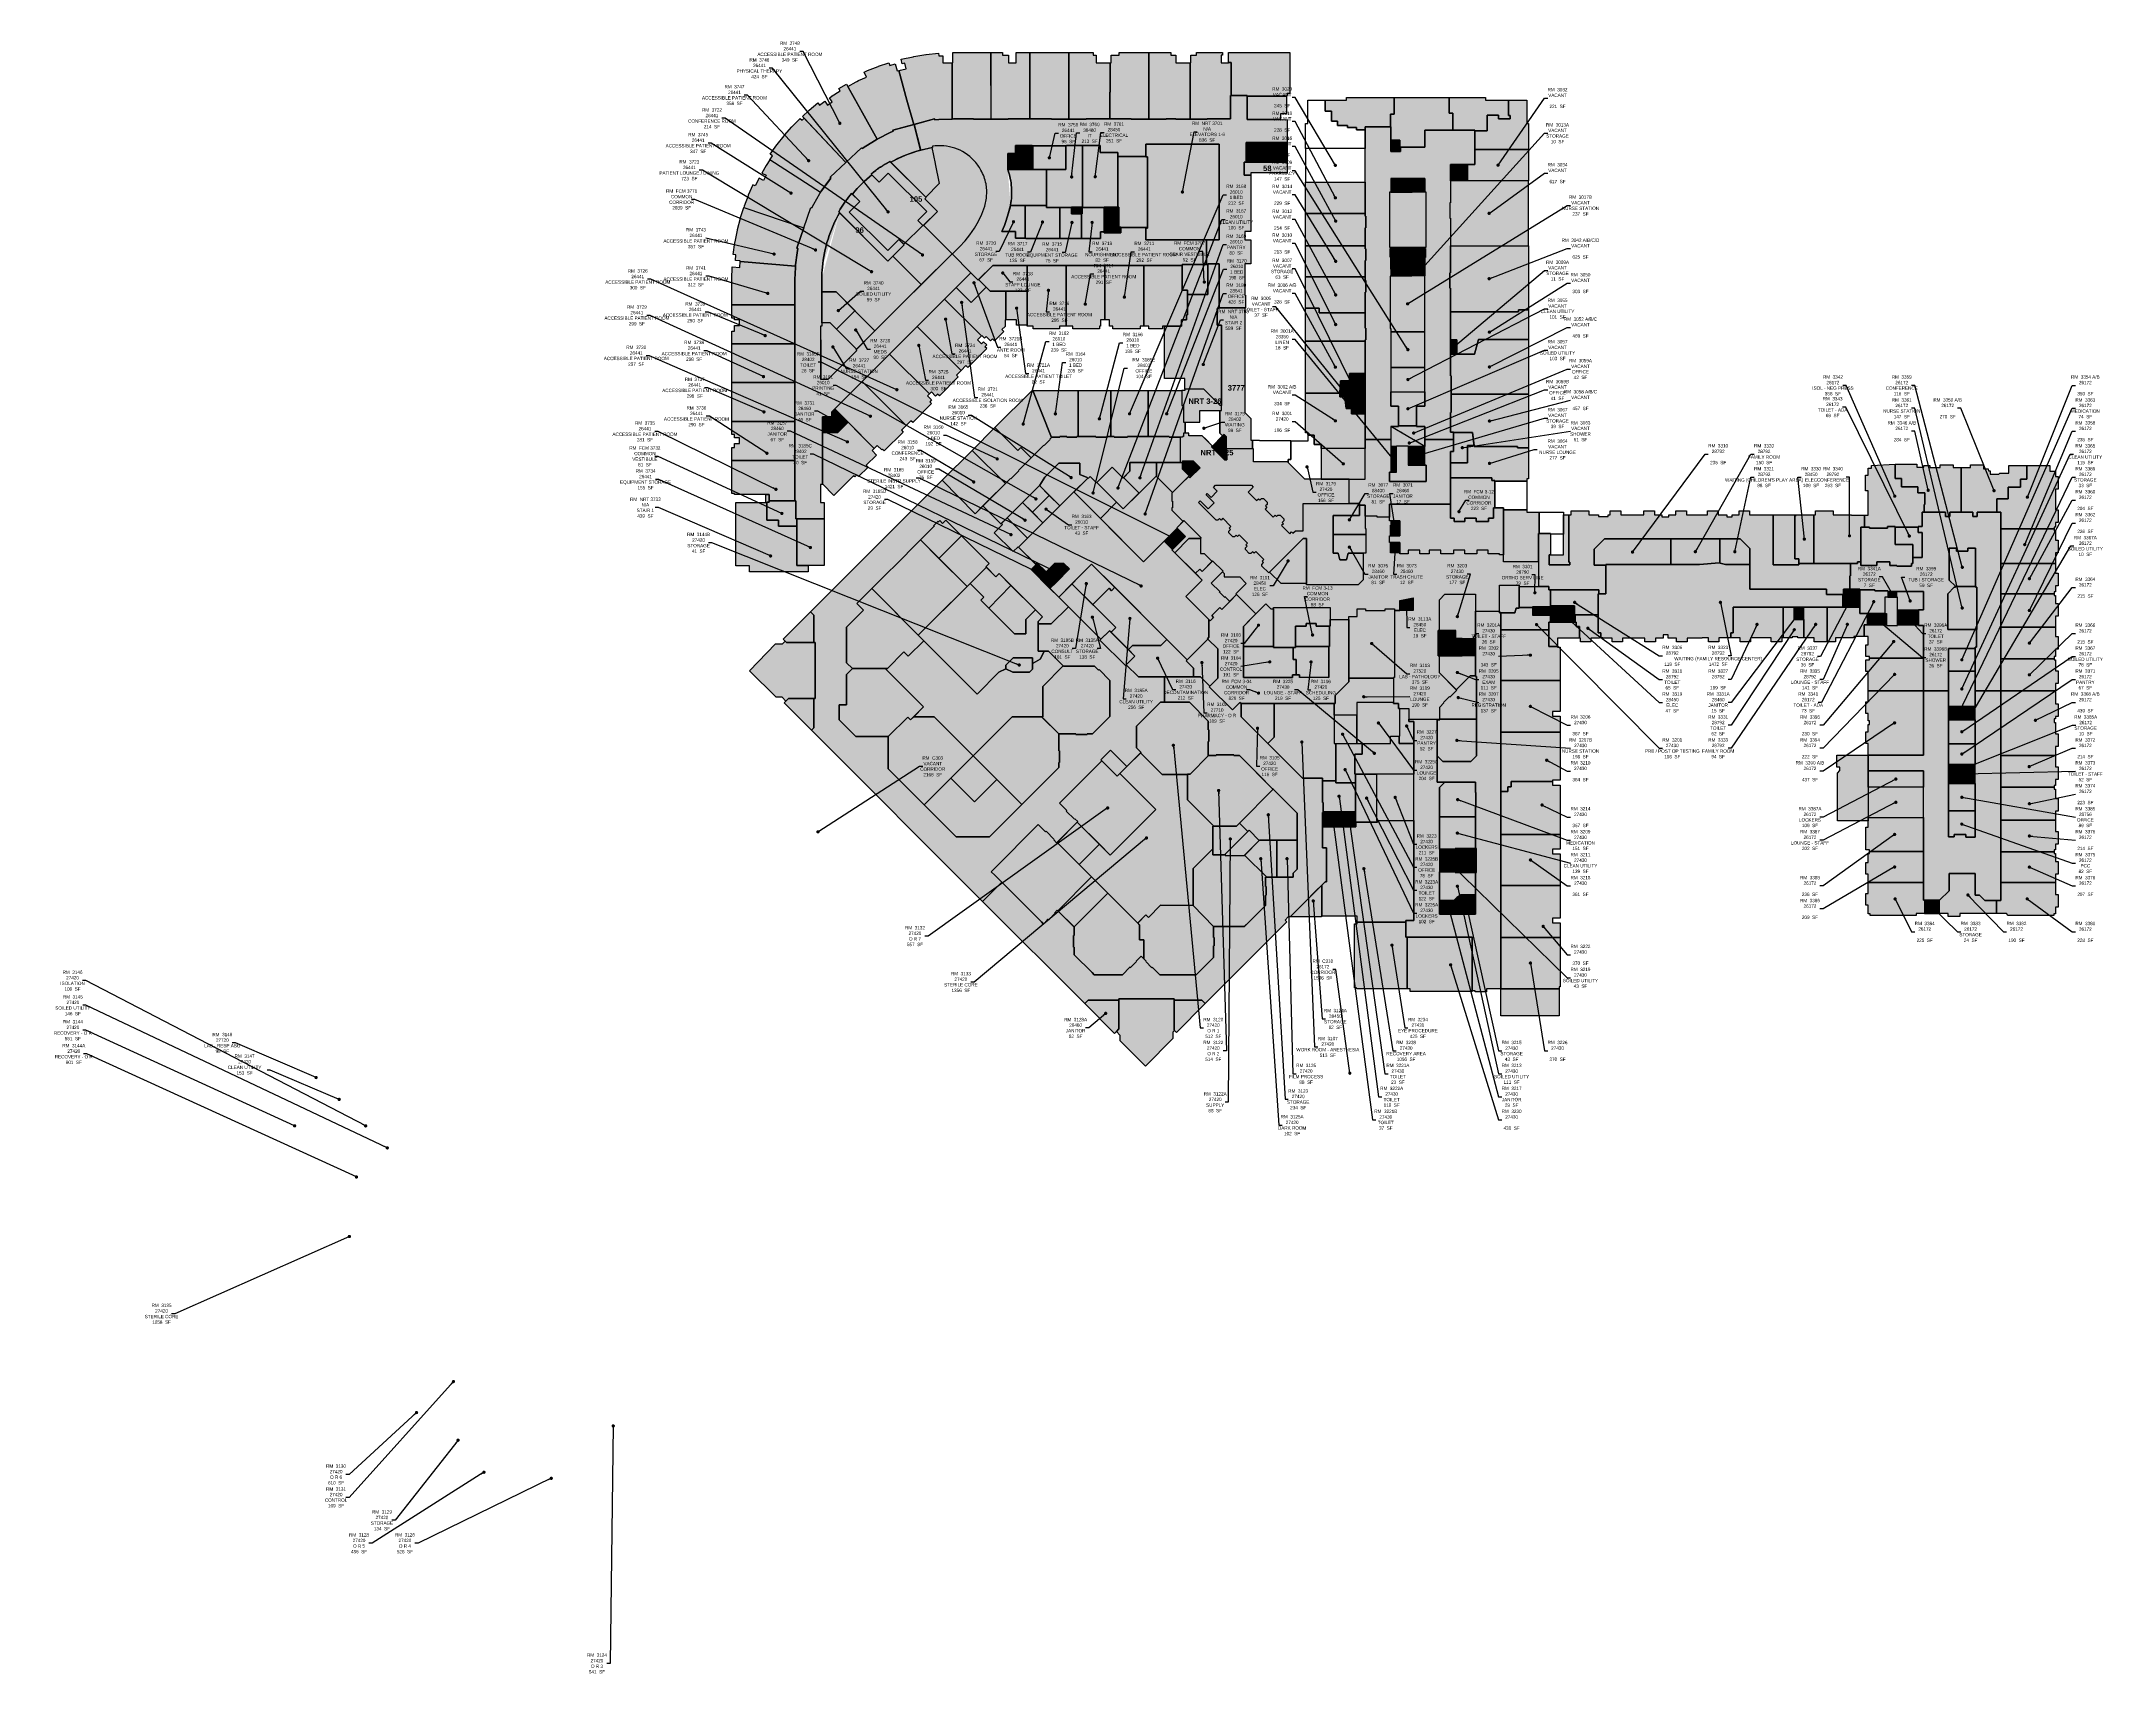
# Model space of a CAD drawing. Header units: inches. Extents: x -2929 to 5743, y -2530 to 4297.
import ezdxf

# ---------------------------------------------------------------- set-up
doc = ezdxf.new("R2010")
doc.units = ezdxf.units.IN
doc.header["$LTSCALE"] = 48
doc.header["$MEASUREMENT"] = 0
doc.layers.get('Defpoints').update_dxf_attribs({"color": 31})
for name, color, linetype in [('0-LABEL', 3, 'Continuous'), ('1-NRT', 200, 'Continuous'), ('1-NRT-PTN', 253, 'Continuous'), ('3-FCM', 190, 'Continuous'), ('3-FCM-PTN', 9, 'Continuous'), ('4-OCC', 6, 'Continuous'), ('4-OCC-PTN', 95, 'Continuous'), ('4-VACANT', 60, 'Continuous')]:
    doc.layers.add(name, color=color, linetype=linetype)
doc.styles.add('AE-101i$0$Arial_B', font='arialbd.ttf', dxfattribs={"height": 9.132806})
doc.styles.add('ArialN', font='ARIALN.TTF')
doc.dimstyles.new('AB-220', dxfattribs={"dimscale": 220, "dimtxt": 0.070312, "dimasz": 0.0625, "dimexe": 0.0625, "dimexo": 0.125, "dimgap": 0.1875, "dimtad": 0, "dimdec": 4, "dimrnd": 0.0625, "dimzin": 0, "dimdsep": 46, "dimlunit": 4, "dimtxsty": 'ArialN', "dimblk": 'ARCHTICK', "dimcen": 0.0625, "dimclrd": 256, "dimclre": 256, "dimclrt": 256, "dimadec": 0, "dimazin": 0, "dimtfac": 1, "dimtdec": 4, "dimtofl": 0, "dimtmove": 2, "dimatfit": 3, "dimldrblk": 'DOT', "dimfxl": 0, "dimfrac": 2, "dimtolj": 1, "dimtzin": 0, "dimlwd": -1, "dimlwe": -1, "dimarcsym": 0})

# ---------------------------------------------------------------- blocks, each defined once
blk = doc.blocks.new('_ArchTick')
at = {"const_width": 0.15}
blk.add_lwpolyline([(-0.5, -0.5), (0.5, 0.5)], dxfattribs=at)
blk = doc.blocks.new('_Dot')
at = {"lineweight": -2}
blk.add_line((-0.5, 0), (-1, 0), dxfattribs=at)
at = {"const_width": 0.5}
blk.add_lwpolyline([(-0.25, 0, 1), (0.25, 0, 1)], format="xyb", close=True, dxfattribs=at)

msp = doc.modelspace()

# ---------------------------------------------------------------- hatches: boundary and pattern name
at = {"layer": '1-NRT-PTN'}
h = msp.add_hatch(color=256, dxfattribs=at)
h.dxf.hatch_style = 1
h.paths.add_polyline_path([(1698.6, 3515.5), (1690.6, 3515.5), (1690.6, 3467), (1997.6, 3467), (1997.6, 3867), (1690.6, 3867), (1690.6, 3813.7), (1698.6, 3813.7)])
h = msp.add_hatch(color=256, dxfattribs=at)
h.dxf.hatch_style = 1
edge = h.paths.add_edge_path()
edge.add_arc((896.6, 3301.1), 566, 123.87359, 128.76145, ccw=False)
edge.add_arc((896.6, 3301.1), 566, 119.17596, 123.87359, ccw=False)
edge.add_line((620.7, 3795.3), (771.8, 3644.1))
edge.add_line((771.8, 3644.1), (766.2, 3638.4))
edge.add_line((766.2, 3638.4), (819.3, 3585.3))
edge.add_line((819.3, 3585.3), (759.3, 3525.3))
edge.add_line((759.3, 3525.3), (737.1, 3547.5))
edge.add_line((737.1, 3547.5), (774.6, 3585))
edge.add_line((774.6, 3585), (613.6, 3746.1))
edge.add_line((613.6, 3746.1), (576.1, 3708.5))
edge.add_line((576.1, 3708.5), (542.2, 3742.4))
h = msp.add_hatch(color=256, dxfattribs=at)
h.dxf.hatch_style = 1
h.paths.add_polyline_path([(2282.1, 3747.5), (2282.1, 3792.5), (2103.1, 3792.5), (2103.1, 3737.8), (2129.7, 3737.8), (2129.7, 3747.5)])
h = msp.add_hatch(color=256, dxfattribs=at)
h.dxf.hatch_style = 1
edge = h.paths.add_edge_path()
edge.add_arc((896.6, 3301.1), 566, 140.46322, 148.74872, ccw=False)
edge.add_line((460.1, 3661.4), (494.5, 3626.9))
edge.add_line((494.5, 3626.9), (450.5, 3583))
edge.add_line((450.5, 3583), (611.6, 3422))
edge.add_line((611.6, 3422), (658.3, 3468.7))
edge.add_line((658.3, 3468.7), (680.4, 3446.5))
edge.add_line((680.4, 3446.5), (612.3, 3378.3))
edge.add_line((612.3, 3378.3), (406.5, 3584.1))
edge.add_line((406.5, 3584.1), (412.7, 3594.7))
for points in [[(2710.5, 3436.9), (2863.8, 3436.9), (2863.8, 3667), (2710.5, 3667)], [(2863.8, 2456.2), (2710.8, 2456.2), (2710.8, 2495), (2739.6, 2495), (2739.6, 2605.3), (2788.1, 2605.3), (2788.1, 2523.9), (2863.8, 2523.9)], [(1985.5, 2293.9), (1910.8, 2368.6), (1917.8, 2375.5), (1951.3, 2341.9), (1976.8, 2367.4), (1943.2, 2401), (1947.5, 2405.2), (1963.7, 2388.9), (1989.9, 2415.1), (1973.6, 2431.4), (1982.3, 2440.1), (2132.8, 2440.1), (2140.6, 2432.3), (2119.6, 2411.2), (2154.7, 2376.2), (2162.4, 2383.9), (2168.3, 2378.1), (2174.8, 2384.6), (2183.3, 2384.6), (2198.1, 2369.3), (2198.1, 2360.3), (2192.1, 2354.3), (2197.8, 2348.6), (2190, 2340.8), (2223.9, 2306.9), (2231.7, 2314.7), (2237.4, 2309), (2243.7, 2315.4), (2252.5, 2315.4), (2267.7, 2300.4), (2267.7, 2291.4), (2261.4, 2285), (2267, 2279.3), (2259.3, 2271.6), (2293.1, 2237.7), (2300.9, 2245.5), (2306.7, 2239.7), (2317, 2249.9), (2349.8, 2249.9), (2349.8, 2363.9), (2537.8, 2363.9), (2544.3, 2364.1), (2585.1, 2364.1), (2585.1, 2313.5), (2474.4, 2313.5), (2474.4, 2156.6), (2495.6, 2156.6), (2502.5, 2128.3), (2530.3, 2128.3), (2537.2, 2156.6), (2600.6, 2156.6), (2600.6, 2044.9), (2579.7, 2024), (2363.3, 2024), (2363.3, 2218.3), (2349.8, 2218.3), (2205.5, 2074), (2176.9, 2102.5), (2176.9, 2109.5), (2184, 2116.6), (2178, 2122.6), (2185.1, 2129.7), (2151.1, 2163.6), (2144, 2156.5), (2138, 2162.5), (2131, 2155.5), (2124, 2155.5), (2107.7, 2171.7), (2107.7, 2178.7), (2114.8, 2185.8), (2108.8, 2191.8), (2115.9, 2198.8), (2081.9, 2232.8), (2074.9, 2225.7), (2068.9, 2231.7), (2061.8, 2224.6), (2054.8, 2224.6), (2038.5, 2241), (2038.5, 2248), (2045.5, 2255), (2039.5, 2261), (2046.6, 2268.1), (2012.7, 2302.1), (2005.6, 2295), (1999.6, 2301), (1992.5, 2293.9)], [(2709.8, 2360.7), (2965.6, 2360.7), (2965.6, 2302.3), (2981, 2302.3), (2981, 2289.3), (3025.2, 2289.3), (3025.2, 2302.3), (3073.4, 2302.3), (3073.4, 2289.3), (3125.2, 2289.3), (3125.2, 2302.3), (3145.4, 2302.3), (3145.4, 2345.6), (3187.8, 2345.6), (3187.8, 2149.9), (3170.5, 2149.9), (3170.5, 2153.1), (3123.8, 2153.1), (3123.8, 2169.3), (3075.8, 2169.3), (3075.8, 2153.1), (3025.8, 2153.1), (3025.8, 2169.3), (2977.8, 2169.3), (2977.8, 2153.1), (2924.8, 2153.1), (2924.8, 2169.3), (2876.8, 2169.3), (2876.8, 2153.1), (2836.8, 2153.1), (2836.8, 2169.3), (2788.8, 2169.3), (2788.8, 2153.1), (2753.8, 2153.1), (2753.8, 2200.3), (2709.8, 2200.3), (2709.8, 2228.4), (2753.8, 2228.4), (2753.8, 2292.2), (2709.8, 2292.2)], [(1922.7, 2220.7), (1917.2, 2217.2), (1870.9, 2217.2), (1812, 2158.2), (1800.4, 2169.8), (1857, 2226.4), (1820.6, 2262.9), (1850.5, 2292.8)], [(3378.8, 2107.1), (3378.8, 2149.6), (3438.7, 2149.6), (3438.7, 2317.3), (3461.1, 2317.3), (3461.1, 2119.1), (3465.1, 2119.1), (3465.1, 2107.1)], [(4315.6, 2107.6), (4315.6, 2317.3), (4412.1, 2317.3), (4412.1, 2313.3), (4406.7, 2313.3), (4406.7, 2131.9), (4422.6, 2131.9), (4422.6, 2107.6)], [(4682.4, 2104.1), (4682.4, 2264.6), (4718.5, 2264.6), (4718.5, 2261.1), (4794, 2261.1), (4794, 2267.3), (4826.4, 2267.3), (4826.4, 2191.9), (4900.1, 2191.9), (4900.1, 2113.4), (4893.9, 2113.4), (4893.9, 2101.4), (4832.9, 2101.4), (4832.9, 2104.1), (4803.2, 2104.1), (4803.2, 2120), (4749.4, 2120), (4749.4, 2104.1)], [(1974.8, 1887.4), (1960.6, 1873.3), (1858.8, 1975.1), (1927.1, 2043.4), (1898.3, 2072.1), (1916.3, 2090), (1926.3, 2080), (1970.5, 2124.3), (2014.2, 2080.7), (1964.9, 2031.4), (2000.8, 1995.5), (1998.7, 1993.4), (2020.3, 1971.8), (2022.4, 1973.9), (2041.8, 1954.5), (2008.7, 1921.3), (2000.6, 1929.5), (1966.7, 1895.5)], [(3170.8, 2022.6), (3252.7, 2022.6), (3252.7, 1925.9), (3239.8, 1925.9), (3234.6, 1907.1), (3170.8, 1907.1)], [(2225.6, 1929), (2462.9, 1929), (2462.9, 1851.2), (2403.2, 1851.2), (2403.2, 1862.5), (2361.4, 1862.5), (2361.4, 1851.2), (2317.1, 1851.2), (2317.1, 1762.1), (2225.6, 1762.3)], [(3308.8, 1896.4), (3391.6, 1896.4), (3391.6, 1931.1), (3308.8, 1931.1)], [(4789.7, 1853.7), (4835.9, 1853.7), (4835.9, 1972.9), (4782.7, 1972.9), (4782.7, 1903.7), (4789.7, 1903.7)], [(1605.8, 1685.7), (1499.3, 1792.2), (1539, 1831.9), (1645.7, 1725.5)], [(2987.8, 1832.8), (2913.8, 1832.8), (2913.8, 1726.2), (3014.9, 1726.2), (3014.9, 1800), (2987.8, 1800)], [(3491.8, 1849.2), (3504.8, 1849.2), (3504.8, 1800.3), (3412.7, 1800.3), (3412.7, 1765.4), (3376.5, 1765.4), (3376.5, 1867.9), (3491.8, 1867.9)], [(144.1, 1553.3), (32.6, 1664.7), (142.5, 1777.4), (170.9, 1777.4), (182.2, 1788.6), (188.1, 1782.6), (307.9, 1782.6), (307.9, 1610.2), (307.9, 1547.9), (196.8, 1548), (185.8, 1537.4), (169.9, 1553.3)], [(1571.8, 1223.1), (1502.8, 1292.1), (1543.1, 1332.4), (1612.1, 1263.4)], [(4713.5, 1036.2), (4584, 1036.2), (4584, 1236.5), (4594.9, 1247.4), (4594.9, 1260.9), (4581.9, 1260.9), (4581.9, 1311.7), (4713.5, 1311.6)], [(2022.7, 897.3), (2022.7, 892.2), (2103.8, 892.2), (2165.8, 954.3), (2122.8, 997.4)], [(2984.6, 820.2), (3074.8, 820.2), (3074.8, 920.5), (2984.6, 920.5)], [(1689.6, 10.2), (1584, 115.9), (1584, 139.2), (1567.8, 155.4), (1578.7, 166.3), (1578.7, 286.2), (1578.7, 291.4), (1810.1, 291.4), (1810.1, 161), (1811.6, 159.4), (1804.3, 152.1), (1804.3, 125.7)], [(3420.6, 220.6), (3176.8, 220.6), (3176.8, 334.1), (3420.6, 334.1)]]:
    msp.add_hatch(color=256, dxfattribs=at).paths.add_polyline_path(points)
h = msp.add_hatch(color=256, dxfattribs=at)
h.dxf.hatch_style = 1
h.paths.add_polyline_path([(1379.8, 3575.3), (1379.8, 3604), (1425.1, 3604), (1425.1, 3575.3)])
h = msp.add_hatch(color=256, dxfattribs=at)
h.dxf.hatch_style = 1
h.paths.add_polyline_path([(1517.1, 3604), (1578.6, 3604), (1578.6, 3520.4), (1586.6, 3520.4), (1586.6, 3496.8), (1517.1, 3496.8)])
h = msp.add_hatch(color=256, dxfattribs=at)
h.dxf.hatch_style = 1
h.paths.add_polyline_path([(1933.6, 2842.3), (1854.7, 2842.3), (1854.7, 2847.6), (1854.7, 2886.8), (1769.8, 2886.8), (1769.8, 3105.7), (1840.6, 3105.7), (1840.6, 3132.1), (1861.5, 3132.1), (1861.5, 3153.9), (1865.2, 3153.9), (1865.2, 3237.7), (1950.6, 3237.7), (1950.6, 3367), (1997.6, 3367), (1997.6, 3180), (1989.2, 3180), (1989.5, 3109.6), (2007.7, 3109.6), (2007.7, 2774.1), (2001.8, 2774.1)])
h = msp.add_hatch(color=256, dxfattribs=at)
h.dxf.hatch_style = 1
h.paths.add_polyline_path([(1854.7, 2842.3), (1854.7, 2837.3), (1842.1, 2837.3), (1842.1, 2774.6), (1848.6, 2774.6), (1848.6, 2753.1), (1848.6, 2704.8), (1916.3, 2704.8), (1916.3, 2753.1), (2007.7, 2753.1), (2007.7, 2774.1), (2001.8, 2774.1), (1933.6, 2842.3)])
h = msp.add_hatch(color=256, dxfattribs=at)
h.dxf.hatch_style = 1
h.paths.add_polyline_path([(2029.2, 2642.6), (2018.4, 2653.3), (1969.6, 2604.5), (1966, 2600.9), (2020.8, 2546.1), (2029.3, 2546.1)])
h = msp.add_hatch(color=256, dxfattribs=at)
h.dxf.hatch_style = 1
h.paths.add_polyline_path([(1889.2, 2542.9), (1845, 2542.9), (1845, 2507.6), (1878.6, 2474), (1918.3, 2513.8)])
h = msp.add_hatch(color=256, dxfattribs=at)
h.dxf.hatch_style = 1
h.paths.add_polyline_path([(230.6, 2269.2), (230.6, 2105.3), (278.6, 2105.3), (278.6, 2078.2), (32.7, 2078.2), (32.7, 2103.1), (-24.4, 2103.1), (-24.4, 2368.1), (101.1, 2368.1), (101.1, 2402.3), (115.1, 2402.3), (115.1, 2369.2), (106.3, 2369.2), (106.3, 2294.6), (154.5, 2294.6), (154.5, 2269.2)])
at = {"layer": '3-FCM-PTN'}
h = msp.add_hatch(color=256, dxfattribs=at)
h.dxf.hatch_style = 1
edge = h.paths.add_edge_path()
edge.add_line((1113.6, 3828.2), (1113.6, 3760.7))
edge.add_arc((869.5, 3671.5), 259.8, 3.15109, 20.07866, ccw=False)
edge.add_arc((828.8, 3666.2), 300.9, -10.11773, 3.74614, ccw=False)
edge.add_arc((828.8, 3666.2), 300.9, 347.92381, 349.88227, ccw=False)
edge.add_line((1123, 3603.2), (1113, 3565.5))
edge.add_line((1113, 3565.5), (1104.2, 3539.7))
edge.add_line((1104.2, 3539.7), (1099.2, 3526.9))
edge.add_line((1099.2, 3526.9), (1094, 3514.4))
edge.add_line((1094, 3514.4), (1088.3, 3501.9))
edge.add_line((1088.3, 3501.9), (1145.5, 3501.9))
edge.add_line((1145.5, 3501.9), (1145.5, 3474.3))
edge.add_line((1145.5, 3474.3), (1189.3, 3474.3))
edge.add_line((1189.3, 3474.3), (1189.3, 3472.1))
edge.add_line((1189.3, 3472.1), (1334.7, 3472.1))
edge.add_line((1334.7, 3472.1), (1334.7, 3471.9))
edge.add_line((1334.7, 3471.9), (1501.6, 3471.9))
edge.add_line((1501.6, 3471.9), (1501.6, 3500.1))
edge.add_line((1501.6, 3500.1), (1517.1, 3500.1))
edge.add_line((1517.1, 3500.1), (1517.1, 3496.8))
edge.add_line((1517.1, 3496.8), (1586.6, 3496.8))
edge.add_line((1586.6, 3496.8), (1586.6, 3518))
edge.add_line((1586.6, 3518), (1698.6, 3518))
edge.add_line((1698.6, 3518), (1698.6, 3515.6))
edge.add_line((1698.6, 3515.6), (1690.6, 3515.6))
edge.add_line((1690.6, 3515.6), (1690.6, 3467.1))
edge.add_line((1690.6, 3467.1), (1944.6, 3467.1))
edge.add_line((1944.6, 3467.1), (1944.6, 3364))
edge.add_line((1944.6, 3364), (1842.8, 3364))
edge.add_line((1842.8, 3364), (1842.8, 3359.8))
edge.add_line((1842.8, 3359.8), (1050.5, 3359.8))
edge.add_line((1050.5, 3359.8), (989.1, 3298.4))
edge.add_line((989.1, 3298.4), (958.8, 3328.7))
edge.add_line((958.8, 3328.7), (959.8, 3329.6))
edge.add_line((959.8, 3329.6), (881.9, 3407.5))
edge.add_line((881.9, 3407.5), (883.7, 3409.2))
edge.add_line((883.7, 3409.2), (898, 3423.5))
edge.add_line((898, 3423.5), (912.3, 3437.8))
edge.add_line((912.3, 3437.8), (934.7, 3462.4))
edge.add_line((934.7, 3462.4), (955.3, 3488.5))
edge.add_line((955.3, 3488.5), (974, 3516))
edge.add_line((974, 3516), (990.9, 3544.7))
edge.add_line((990.9, 3544.7), (1005.7, 3574.5))
edge.add_line((1005.7, 3574.5), (1017.5, 3607.2))
edge.add_line((1017.5, 3607.2), (1024.4, 3641.5))
edge.add_line((1024.4, 3641.5), (1025.9, 3671.4))
edge.add_line((1025.9, 3671.4), (1022.8, 3701.3))
edge.add_arc((800.6, 3652), 227.6, 12.49466, 28.04784)
edge.add_arc((813.1, 3651.7), 216.8, 29.66547, 42.88539)
edge.add_arc((829.3, 3664.7), 196.1, 43.32098, 99.18574)
edge.add_line((798, 3858.3), (799, 3853.8))
edge.add_line((799, 3853.8), (749.8, 3841.6))
edge.add_line((749.8, 3841.6), (749.8, 3841.6))
edge.add_line((749.8, 3841.6), (749.5, 3842.5))
edge.add_line((749.5, 3842.5), (748.8, 3842.3))
edge.add_line((748.8, 3842.3), (721.8, 3949.8))
edge.add_line((721.8, 3949.8), (806.8, 3972.9))
edge.add_line((806.8, 3972.9), (808, 3968.4))
edge.add_line((808, 3968.4), (825.1, 3970.4))
edge.add_line((825.1, 3970.4), (877, 3972.2))
edge.add_line((877, 3972.2), (881, 3972.4))
edge.add_line((881, 3972.4), (886.6, 3972.6))
edge.add_line((886.6, 3972.6), (970.4, 3972.6))
edge.add_line((970.4, 3972.6), (970.4, 3972.3))
edge.add_line((970.4, 3972.3), (1115.8, 3972.3))
edge.add_line((1115.8, 3972.3), (1115.8, 3972.6))
edge.add_line((1115.8, 3972.6), (1148.5, 3972.6))
edge.add_line((1148.5, 3972.6), (1263.3, 3972.6))
edge.add_line((1263.3, 3972.6), (1296, 3972.6))
edge.add_line((1296, 3972.6), (1296, 3972.3))
edge.add_line((1296, 3972.3), (1440.8, 3972.3))
edge.add_line((1440.8, 3972.3), (1440.8, 3972.6))
edge.add_line((1440.8, 3972.6), (1597.8, 3972.6))
edge.add_line((1597.8, 3972.6), (1630.4, 3972.6))
edge.add_line((1630.4, 3972.6), (1630.4, 3972.3))
edge.add_line((1630.4, 3972.3), (1775.8, 3972.3))
edge.add_line((1775.8, 3972.3), (1775.8, 3972.6))
edge.add_line((1775.8, 3972.6), (1816.3, 3972.6))
edge.add_line((1816.3, 3972.6), (1816.3, 3972.3))
edge.add_line((1816.3, 3972.3), (1948.3, 3972.3))
edge.add_line((1948.3, 3972.3), (1948.3, 3972.6))
edge.add_line((1948.3, 3972.6), (2045.6, 3972.6))
edge.add_line((2045.6, 3972.6), (2045.6, 4053.8))
edge.add_line((2045.6, 4053.8), (2045.6, 4070.8))
edge.add_line((2045.6, 4070.8), (2115.6, 4070.8))
edge.add_line((2115.6, 4070.8), (2115.6, 3969.9))
edge.add_line((2115.6, 3969.9), (2281.9, 3969.3))
edge.add_line((2281.9, 3969.3), (2282, 3874.1))
edge.add_line((2282, 3874.1), (2110.5, 3874.1))
edge.add_line((2110.5, 3874.1), (2110.5, 3792.6))
edge.add_line((2110.5, 3792.6), (2103.1, 3792.6))
edge.add_line((2103.1, 3792.6), (2103.1, 3737.8))
edge.add_line((2103.1, 3737.8), (2129.7, 3737.8))
edge.add_line((2129.7, 3737.8), (2129.7, 3502.1))
edge.add_line((2129.7, 3502.1), (2105.7, 3502.1))
edge.add_line((2105.7, 3502.1), (2105.7, 3466.8))
edge.add_line((2105.7, 3466.8), (2129.7, 3466.8))
edge.add_line((2129.7, 3466.8), (2129.7, 3367.1))
edge.add_line((2129.7, 3367.1), (2105.7, 3367.1))
edge.add_line((2105.7, 3367.1), (2105.7, 3235.6))
edge.add_line((2105.7, 3235.6), (2108.5, 3235.6))
edge.add_line((2108.5, 3235.6), (2108.5, 3183.1))
edge.add_line((2108.5, 3183.1), (1997.6, 3183.1))
edge.add_line((1997.6, 3183.1), (1997.6, 3367.1))
edge.add_line((1997.6, 3367.1), (1950.6, 3367.1))
edge.add_line((1950.6, 3367.1), (1950.6, 3364))
edge.add_line((1950.6, 3364), (1944.6, 3364))
edge.add_line((1944.6, 3364), (1944.6, 3467.1))
edge.add_line((1944.6, 3467.1), (1997.6, 3467.1))
edge.add_line((1997.6, 3467.1), (1997.6, 3867.1))
edge.add_line((1997.6, 3867.1), (1690.6, 3867.1))
edge.add_line((1690.6, 3867.1), (1690.6, 3816.1))
edge.add_line((1690.6, 3816.1), (1573.7, 3816.1))
edge.add_line((1573.7, 3816.1), (1573.7, 3832.1))
edge.add_line((1573.7, 3832.1), (1500.5, 3832.1))
edge.add_line((1500.5, 3832.1), (1500.5, 3862.2))
edge.add_line((1500.5, 3862.2), (1359.3, 3862.2))
edge.add_line((1359.3, 3862.2), (1359.3, 3859.8))
edge.add_line((1359.3, 3859.8), (1216.1, 3859.8))
edge.add_line((1216.1, 3859.8), (1216.1, 3861.9))
edge.add_line((1216.1, 3861.9), (1145.6, 3861.9))
edge.add_line((1145.6, 3861.9), (1145.6, 3828.2))
edge.add_line((1145.6, 3828.2), (1113.6, 3828.2))
h = msp.add_hatch(color=256, dxfattribs=at)
h.dxf.hatch_style = 1
edge = h.paths.add_edge_path()
edge.add_line((480.8, 3009.3), (481.2, 3009.7))
edge.add_line((481.2, 3009.7), (556.3, 3084.8))
edge.add_line((556.3, 3084.8), (880.4, 3408.9))
edge.add_line((880.4, 3408.9), (959.7, 3329.7))
edge.add_line((959.7, 3329.7), (958.8, 3328.8))
edge.add_line((958.8, 3328.8), (774.8, 3144.7))
edge.add_line((774.8, 3144.7), (774.4, 3144.4))
edge.add_line((774.4, 3144.4), (693.7, 3063.6))
edge.add_line((693.7, 3063.6), (377.2, 2747.1))
edge.add_line((377.2, 2747.1), (377.2, 2726))
edge.add_line((377.2, 2726), (337.8, 2726))
edge.add_line((337.8, 2726), (337.8, 2443.7))
edge.add_line((337.8, 2443.7), (330.6, 2443.7))
edge.add_line((330.6, 2443.7), (330.6, 2368.2))
edge.add_line((330.6, 2368.2), (345.3, 2368.2))
edge.add_line((345.3, 2368.2), (345.3, 2300.3))
edge.add_line((345.3, 2300.3), (227.5, 2300.3))
edge.add_line((227.5, 2300.3), (227.5, 2375.5))
edge.add_line((227.5, 2375.5), (223.1, 2375.5))
edge.add_line((223.1, 2375.5), (223.1, 2471.7))
edge.add_line((223.1, 2471.7), (223.3, 2471.7))
edge.add_line((223.3, 2471.7), (223.3, 2617))
edge.add_line((223.3, 2617), (223.1, 2617))
edge.add_line((223.1, 2617), (223.1, 2797.2))
edge.add_line((223.1, 2797.2), (223.3, 2797.2))
edge.add_line((223.3, 2797.2), (223.3, 2942))
edge.add_line((223.3, 2942), (223.1, 2942))
edge.add_line((223.1, 2942), (223.1, 3122.2))
edge.add_line((223.1, 3122.2), (223.3, 3122.2))
edge.add_line((223.3, 3122.2), (223.3, 3191.5))
edge.add_line((223.3, 3191.5), (223.1, 3191.5))
edge.add_line((223.1, 3191.5), (223.1, 3284.1))
edge.add_line((223.1, 3284.1), (223.3, 3284.1))
edge.add_line((223.3, 3284.1), (223.3, 3301))
edge.add_line((223.3, 3301), (225.5, 3351.9))
edge.add_line((225.5, 3351.9), (225.6, 3356.8))
edge.add_line((225.6, 3356.8), (226.1, 3362.4))
edge.add_line((226.1, 3362.4), (232.7, 3412.9))
edge.add_line((232.7, 3412.9), (235.8, 3430.2))
edge.add_line((235.8, 3430.2), (231.4, 3431.7))
edge.add_line((231.4, 3431.7), (289.3, 3602.3))
edge.add_line((289.3, 3602.3), (293.7, 3600.8))
edge.add_line((293.7, 3600.8), (301.7, 3616.3))
edge.add_line((301.7, 3616.3), (327.6, 3660.9))
edge.add_line((327.6, 3660.9), (330.4, 3665.2))
edge.add_line((330.4, 3665.2), (333.4, 3670))
edge.add_line((333.4, 3670), (363.2, 3711.9))
edge.add_line((363.2, 3711.9), (373.8, 3725.3))
edge.add_line((373.8, 3725.3), (370.6, 3728.7))
edge.add_line((370.6, 3728.7), (501.8, 3852.1))
edge.add_line((501.8, 3852.1), (505, 3848.7))
edge.add_line((505, 3848.7), (519.5, 3858.7))
edge.add_line((519.5, 3858.7), (562.7, 3885.7))
edge.add_line((562.7, 3885.7), (567.6, 3888.4))
edge.add_line((567.6, 3888.4), (572.5, 3891.2))
edge.add_line((572.5, 3891.2), (618.1, 3914))
edge.add_line((618.1, 3914), (634.2, 3921))
edge.add_line((634.2, 3921), (633, 3925.5))
edge.add_line((633, 3925.5), (721.8, 3949.8))
edge.add_line((721.8, 3949.8), (747.9, 3846.1))
edge.add_line((747.9, 3846.1), (748.8, 3842.3))
edge.add_arc((896.7, 3300.7), 561.5, 105.27343, 119.02532)
edge.add_arc((878.9, 3324.8), 531.8, 118.6132, 128.82808)
edge.add_arc((896.6, 3301.1), 561.3, 128.70978, 140.26216)
edge.add_arc((871.2, 3320.3), 529.6, 140.114, 150.56676)
edge.add_arc((896.6, 3301), 561.1, 150.12265, 174.75821)
edge.add_arc((907.5, 3300.2), 572.1, 174.77741, 179.44194)
edge.add_line((335.5, 3305.8), (335.6, 3251.8))
edge.add_line((335.6, 3251.8), (335.6, 3120))
edge.add_line((335.6, 3120), (335.6, 3105.5))
edge.add_line((335.6, 3105.5), (334.8, 3105.5))
edge.add_line((334.8, 3105.5), (330.5, 3105.5))
edge.add_line((330.5, 3105.5), (330.8, 3105.5))
edge.add_line((330.8, 3105.5), (330.5, 3105.5))
edge.add_line((330.5, 3105.5), (330.8, 2992.6))
edge.add_line((330.8, 2992.6), (330.8, 2884.6))
edge.add_arc((331.8, 2884.6), 1, 180, 270)
edge.add_line((331.8, 2883.6), (362.1, 2883.6))
edge.add_line((362.1, 2883.6), (482.5, 3004.1))
edge.add_line((482.5, 3004.1), (479, 3007.5))
edge.add_line((479, 3007.5), (480.8, 3009.3))
h = msp.add_hatch(color=256, dxfattribs=at)
h.dxf.hatch_style = 1
h.paths.add_polyline_path([(1698.6, 3813.7), (1698.6, 3518), (1586.6, 3518), (1586.6, 3520.4), (1578.6, 3520.4), (1578.6, 3604), (1573.3, 3604), (1573.7, 3816.1), (1690.6, 3816.1), (1690.6, 3813.7)])
h = msp.add_hatch(color=256, dxfattribs=at)
h.dxf.hatch_style = 1
h.paths.add_polyline_path([(2196.7, 3874), (2196.7, 3792.5), (2110.5, 3792.5), (2110.5, 3874)])
h = msp.add_hatch(color=256, dxfattribs=at)
h.dxf.hatch_style = 1
h.paths.add_polyline_path([(2282, 3874), (2282, 3792.5), (2196.7, 3792.5), (2196.7, 3874)])
h = msp.add_hatch(color=256, dxfattribs=at)
h.dxf.hatch_style = 1
h.paths.add_polyline_path([(1950.6, 3364), (1950.6, 3237.7), (1865.2, 3237.7), (1865.2, 3256.5), (1842.8, 3256.5), (1842.8, 3364), (1871.3, 3364), (1871.3, 3364)])
h = msp.add_hatch(color=256, dxfattribs=at)
h.dxf.hatch_style = 1
h.paths.add_polyline_path([(2105.7, 3183.1), (2105.7, 2744.8), (2130.5, 2720.1), (2130.5, 2650), (2130.5, 2646.3), (2130.5, 2628.4), (2137.6, 2628.4), (2137.6, 2592.6), (2029.2, 2592.6), (2029.2, 2642.6), (2018.4, 2653.3), (2012.3, 2647.2), (2001.3, 2658.2), (2001.3, 2753.1), (2007.7, 2753.1), (2007.7, 2768), (2007.7, 2774.1), (2007.7, 3109.6), (1989.2, 3109.6), (1989.2, 3180), (1997.6, 3180), (1997.6, 3183.1)])
for points in [[(1834.6, 2641.1), (1834.6, 2535.4), (1624.4, 2535.4), (1624.4, 2498.8), (1596.2, 2470.5), (1550.5, 2516.2), (1484.5, 2450.2), (1457.7, 2476.9), (1449.3, 2468.5), (1446.2, 2472.8), (1415.5, 2485.1), (1415.5, 2532.4), (1327.1, 2532.4), (1268.7, 2474), (1247.4, 2440.9), (1109.3, 2302.8), (1084.8, 2278.3), (1009.5, 2353.6), (1124.4, 2468.5), (1126.3, 2466.7), (1160.1, 2500.5), (1158.2, 2502.3), (1264, 2608.1), (1265.9, 2606.3), (1291.2, 2631.6), (1289.3, 2633.4), (1297.3, 2641.4), (1305.9, 2641.4), (1331.6, 2641.4), (1331.6, 2643.7), (1357.2, 2643.7), (1361.2, 2643.7), (1361.2, 2641.1), (1402.3, 2641.1), (1402.3, 2643.7), (1482.6, 2643.7), (1482.6, 2641.1), (1530.5, 2641.1), (1530.5, 2643.7), (1558.5, 2643.7), (1558.5, 2641.1), (1614.5, 2641.1), (1614.5, 2643.7), (1788.1, 2643.7), (1788.1, 2641.1)], [(2541, 2364), (2541, 2459.9), (2541, 2465.2), (2356.4, 2465.2), (2300.6, 2521), (2283.1, 2538.6), (2216.1, 2538.6), (2141.1, 2538.6), (2141.1, 2592.6), (2029.2, 2592.6), (2029.3, 2546.1), (2020.8, 2546.1), (1970.3, 2596.6), (1966, 2600.9), (1969.6, 2604.5), (1967, 2607.2), (1941.5, 2632.7), (1927.4, 2646.8), (1870.3, 2646.8), (1870.3, 2657.8), (1848.6, 2657.8), (1848.6, 2643.7), (1844.1, 2643.7), (1844.1, 2641.1), (1834.6, 2641.1), (1834.6, 2535.4), (1845, 2535.4), (1845, 2542.9), (1889.2, 2542.9), (1918.3, 2513.8), (1875.7, 2471.2), (1869.8, 2477.1), (1867.6, 2474.9), (1842.1, 2449.4), (1804.5, 2411.8), (1799.7, 2407), (1799.7, 2373.4), (1802.3, 2373.4), (1802.3, 2345.4), (1799.7, 2345.4), (1799.7, 2336.5), (1846.9, 2289.2), (1850.5, 2292.8), (1922.7, 2220.7), (1919.9, 2218.9), (1919.9, 2154.4), (1935.6, 2154.4), (1968.1, 2121.9), (1970.5, 2124.3), (2014.2, 2080.7), (2011.8, 2078.2), (2018.1, 2071.9), (2018.1, 2057.3), (2083.9, 2057.3), (2111.5, 2029.7), (2067.7, 1985.9), (2151.5, 1902), (2193.4, 1943.9), (2213.6, 1923.8), (2225.6, 1923.8), (2225.6, 1929), (2462.9, 1929), (2462.9, 1878.8), (2539.9, 1878.8), (2539.9, 1891.8), (2575.6, 1891.8), (2575.6, 1923.8), (2609.6, 1923.8), (2609.6, 1916.7), (2692.8, 1916.7), (2692.8, 1923), (2731.8, 1923), (2731.8, 1916.1), (2753, 1916.1), (2753, 1958.3), (2809.8, 1969.8), (2809.8, 1916.1), (2731.8, 1916.1), (2731.8, 1635.7), (2726.5, 1635.7), (2726.5, 1527.3), (2748.2, 1527.3), (2748.2, 1506.1), (2791.5, 1506.1), (2791.5, 1481.1), (2791.5, 1461.6), (2817.8, 1461.6), (2921.1, 1461.6), (2921.1, 1512.7), (2938.2, 1529.8), (2936.3, 1531.7), (2961.8, 1557.1), (2963.6, 1555.3), (2991.7, 1583.3), (2919, 1656), (2919, 1726.2), (2913.8, 1726.2), (2913.8, 1832.8), (2919, 1832.8), (2919, 1961.4), (2942.4, 1984.7), (3069.5, 1984.7), (3069.5, 1914.2), (3170.8, 1914.2), (3170.8, 2022.6), (3252.7, 2022.6), (3252.7, 2017.3), (3335.4, 2017.3), (3335.4, 2119.8), (3187.8, 2119.8), (3187.8, 2149.9), (3170.5, 2149.9), (3170.5, 2153.1), (3123.8, 2153.1), (3123.8, 2169.3), (3075.8, 2169.3), (3075.8, 2153.1), (3025.8, 2153.1), (3025.8, 2169.3), (2977.8, 2169.3), (2977.8, 2153.1), (2924.8, 2153.1), (2924.8, 2169.3), (2876.8, 2169.3), (2876.8, 2153.1), (2836.8, 2153.1), (2836.8, 2169.3), (2788.8, 2169.3), (2788.8, 2153.1), (2753.8, 2153.1), (2753.8, 2157.2), (2715, 2157.2), (2715, 2200.3), (2709.8, 2200.3), (2709.8, 2228.4), (2715, 2228.4), (2715, 2273.8), (2717.7, 2273.8), (2717.7, 2292.2), (2709.8, 2292.2), (2709.8, 2307.4), (2659.1, 2307.4), (2659.1, 2311), (2608.5, 2311), (2608.5, 2277.4), (2608.5, 2259.4), (2610.9, 2259.4), (2610.9, 2156.6), (2600.6, 2156.6), (2600.6, 2044.9), (2579.7, 2024), (2363.3, 2024), (2363.3, 2029.3), (2256.8, 2029.3), (2208.8, 2077.3), (2205.5, 2074), (2176.9, 2102.5), (2176.9, 2109.5), (2184, 2116.6), (2178, 2122.6), (2185.1, 2129.7), (2151.1, 2163.6), (2144, 2156.5), (2138, 2162.5), (2131, 2155.5), (2124, 2155.5), (2107.7, 2171.7), (2107.7, 2178.7), (2114.8, 2185.8), (2108.8, 2191.8), (2115.9, 2198.8), (2082, 2232.7), (2074.9, 2225.7), (2068.9, 2231.7), (2061.8, 2224.6), (2054.8, 2224.6), (2038.5, 2241), (2038.5, 2248), (2045.5, 2255), (2039.5, 2261), (2046.6, 2268.1), (2012.7, 2302.1), (2005.6, 2295), (1999.6, 2301), (1992.5, 2293.9), (1985.5, 2293.9), (1910.8, 2368.6), (1917.8, 2375.5), (1951.3, 2341.9), (1976.8, 2367.4), (1943.2, 2401), (1947.5, 2405.2), (1963.7, 2388.9), (1989.9, 2415.1), (1973.6, 2431.4), (1982.3, 2440.1), (2132.8, 2440.1), (2140.6, 2432.3), (2119.6, 2411.2), (2154.7, 2376.2), (2162.4, 2383.9), (2168.3, 2378.1), (2174.8, 2384.6), (2183.3, 2384.6), (2198.1, 2369.3), (2198.1, 2360.3), (2192.1, 2354.3), (2197.8, 2348.6), (2190, 2340.8), (2223.9, 2306.9), (2231.7, 2314.7), (2237.4, 2309), (2243.7, 2315.4), (2252.5, 2315.4), (2267.7, 2300.4), (2267.7, 2291.4), (2261.4, 2285), (2267, 2279.3), (2259.3, 2271.6), (2293.1, 2237.7), (2300.9, 2245.5), (2306.7, 2239.7), (2317, 2249.9), (2349.8, 2249.9), (2349.8, 2363.9), (2537.8, 2363.9)], [(2541, 2364), (2541, 2465.2), (2609.3, 2465.2), (2609.3, 2632.3), (2716.1, 2632.3), (2716.1, 2495), (2710.8, 2495), (2710.8, 2456.2), (2863.8, 2456.2), (2863.8, 2523.9), (2858.5, 2523.9), (2858.5, 2632.3), (2978.5, 2632.3), (2978.5, 2581.8), (2965.6, 2581.8), (2965.6, 2360.7), (2709.8, 2360.7), (2709.8, 2307.4), (2659.1, 2307.4), (2659.1, 2311), (2608.5, 2311), (2608.5, 2356.5), (2585.1, 2356.5), (2585.1, 2364.1)], [(2965.6, 2302.3), (2965.6, 2471.3), (3138, 2471.3), (3138, 2460.3), (3150.6, 2460.3), (3150.6, 2345.6), (3145.4, 2345.6), (3145.4, 2302.3), (3125.2, 2302.3), (3125.2, 2289.3), (3073.4, 2289.3), (3073.4, 2302.3), (3025.2, 2302.3), (3025.2, 2289.3), (2981, 2289.3), (2981, 2302.3)], [(3335.4, 2017.3), (3335.4, 2119.8), (3333.6, 2119.8), (3333.6, 2238.8), (3384.1, 2238.8), (3384.1, 2149.6), (3378.8, 2149.6), (3378.8, 2107.1), (3465.1, 2107.1), (3465.1, 2119.1), (3461.1, 2119.1), (3461.1, 2149.6), (3461.1, 2197.1), (3461.1, 2317.3), (3470.2, 2317.3), (3470.2, 2333.3), (3544.2, 2333.3), (3544.2, 2317.3), (3584.4, 2317.3), (3584.4, 2309.3), (3625.7, 2309.3), (3625.7, 2317.3), (3633.8, 2317.3), (3633.8, 2333.3), (3677.8, 2333.3), (3677.8, 2317.3), (3774.8, 2317.3), (3774.8, 2333.3), (3818.8, 2333.3), (3818.8, 2317.3), (3849.4, 2317.3), (3849.4, 2308.8), (3878.7, 2308.8), (3878.7, 2317.3), (3908.8, 2317.3), (3908.8, 2333.3), (3952.8, 2333.3), (3952.8, 2317.3), (4040.8, 2317.3), (4040.8, 2333.3), (4084.8, 2333.3), (4084.8, 2317.3), (4121.9, 2317.3), (4121.9, 2308.3), (4144.2, 2308.3), (4144.2, 2317.3), (4172.8, 2317.3), (4172.8, 2333.3), (4216.8, 2333.3), (4216.8, 2317.3), (4315.6, 2317.3), (4315.6, 2107.6), (4422.6, 2107.6), (4422.6, 2112.8), (4638.4, 2112.8), (4638.4, 2061.7), (4636.2, 2061.7), (4636.2, 2005.3), (4609.4, 2005.3), (4609.4, 1982.8), (4538.1, 1982.8), (4538.1, 2005.1), (4517.9, 2005.1), (4517.9, 2005.3), (4422.8, 2005.3), (4422.8, 2005.1), (4218.3, 2005.1), (4218.3, 2175.4), (4177.7, 2216.1), (3609.5, 2216.1), (3566.3, 2172.9), (3566.3, 2105.7), (3615.1, 2105.7), (3615.1, 1985.7), (3585.8, 1985.7), (3585.8, 2002.8), (3376.5, 2002.7), (3376.5, 2017.3)], [(1898.3, 2072.1), (1812, 2158.2), (1870.9, 2217.2), (1917.2, 2217.2), (1919.9, 2218.9), (1919.9, 2154.4), (1935.6, 2154.4), (1968.1, 2121.9), (1926.3, 2080), (1916.3, 2090)], [(2011.8, 2078.2), (2018.1, 2071.9), (2018.1, 2057.3), (2083.9, 2057.3), (2111.5, 2029.7), (2067.7, 1985.9), (2070.4, 1983.1), (2041.8, 1954.5), (2022.4, 1973.9), (2020.3, 1971.8), (1998.7, 1993.4), (2000.8, 1995.5), (1964.9, 2031.4)], [(1956.4, 1597.8), (1991.6, 1633), (1991.6, 1755.6), (1948.9, 1798.4), (1955, 1804.6), (1955, 1878.9), (1957.8, 1876.1), (1960.6, 1873.3), (1974.8, 1887.4), (1966.7, 1895.5), (2000.6, 1929.5), (2008.7, 1921.3), (2070.4, 1983.1), (2151.5, 1902), (2099.4, 1849.8), (2099.4, 1636.7), (2304.9, 1636.7), (2304.9, 1648), (2334.4, 1648), (2334.4, 1637), (2456.4, 1636.8), (2456.4, 1765.3), (2459.6, 1765.3), (2459.9, 1851.2), (2462.9, 1851.2), (2462.9, 1878.8), (2539.9, 1878.8), (2539.9, 1618.3), (2482.5, 1561), (2482.5, 1527.7), (2089.3, 1527.7), (2084.6, 1531), (2053.9, 1500.3)], [(2459.6, 1765.3), (2317.1, 1765.5), (2317.1, 1851.2), (2361.4, 1851.2), (2361.4, 1862.5), (2403.2, 1862.5), (2403.2, 1851.2), (2459.9, 1851.2)]]:
    msp.add_hatch(color=256, dxfattribs=at).paths.add_polyline_path(points)
h = msp.add_hatch(color=256, dxfattribs=at)
h.dxf.hatch_style = 1
h.paths.add_polyline_path([(227.5, 2375.5), (227.5, 2300.3), (230.6, 2300.3), (230.6, 2269.2), (154.5, 2269.2), (154.5, 2294.6), (106.3, 2294.6), (106.3, 2369.2), (115.1, 2369.2), (115.1, 2375.5)])
at = {"layer": '4-OCC-PTN'}
h = msp.add_hatch(color=192, dxfattribs=at)
h.dxf.hatch_style = 1
h.paths.add_polyline_path([(1043.1, 4250.3), (884, 4250.3), (884, 4206.8), (881, 4206.8), (881, 3972.4), (886.6, 3972.5), (970.4, 3972.5), (1043.1, 3972.3)])
h = msp.add_hatch(color=192, dxfattribs=at)
h.dxf.hatch_style = 1
h.paths.add_polyline_path([(1148.5, 3972.5), (1115.8, 3972.5), (1115.8, 3972.3), (1043.4, 3972.3), (1043.1, 4250.3), (1092.1, 4250.3), (1092.1, 4239.2), (1116.3, 4239.2), (1116.3, 4206.8), (1148.6, 4206.8), (1148.6, 4250.3), (1205.9, 4250.3), (1205.9, 3972.5)])
h = msp.add_hatch(color=192, dxfattribs=at)
h.dxf.hatch_style = 1
h.paths.add_polyline_path([(1368.4, 4250.3), (1368.4, 3972.3), (1296, 3972.3), (1296, 3972.5), (1263.3, 3972.5), (1205.9, 3972.5), (1205.9, 4250.3), (1368.4, 4250.3)])
h = msp.add_hatch(color=192, dxfattribs=at)
h.dxf.hatch_style = 1
h.paths.add_polyline_path([(1542.1, 4206.8), (1542.1, 4084.2), (1540.9, 4084.2), (1540.9, 3972.5), (1440.8, 3972.5), (1440.8, 3972.3), (1368.4, 3972.3), (1368.4, 4250.3), (1471.3, 4250.3), (1471.3, 4239.2), (1483.3, 4239.2), (1483.3, 4206.8)])
h = msp.add_hatch(color=192, dxfattribs=at)
h.dxf.hatch_style = 1
h.paths.add_polyline_path([(1703.4, 4250.3), (1703.4, 3972.3), (1630.4, 3972.3), (1630.4, 3972.5), (1540.9, 3972.5), (1540.9, 4084.2), (1542.1, 4084.2), (1542.1, 4206.8), (1546.3, 4206.8), (1546.3, 4239.2), (1579.3, 4239.2), (1579.3, 4250.3)])
h = msp.add_hatch(color=192, dxfattribs=at)
h.dxf.hatch_style = 1
h.paths.add_polyline_path([(1875.9, 4206.8), (1875.9, 3972.3), (1816.3, 3972.3), (1816.3, 3972.5), (1775.8, 3972.5), (1775.8, 3972.3), (1703.4, 3972.3), (1703.4, 4250.3), (1795.3, 4250.3), (1795.3, 4239.2), (1816.8, 4239.2), (1816.8, 4206.8)])
h = msp.add_hatch(color=192, dxfattribs=at)
h.dxf.hatch_style = 1
h.paths.add_polyline_path([(2006.8, 4206.8), (2037.6, 4206.8), (2037.6, 4209.2), (2048.4, 4209.2), (2048.4, 4070.8), (2045.6, 4070.8), (2045.6, 3972.5), (1948.3, 3972.5), (1948.3, 3972.3), (1875.9, 3972.3), (1875.9, 3992.3), (1875.9, 4206.8), (1879, 4206.8), (1879, 4239.2), (1903.3, 4239.2), (1903.3, 4250.3), (2011.3, 4250.3), (2011.3, 4239.7), (2006.8, 4239.7)])
h = msp.add_hatch(color=192, dxfattribs=at)
h.dxf.hatch_style = 1
h.paths.add_polyline_path([(2293.3, 4250.3), (2293.3, 4079.4), (2281.8, 4079.4), (2281.8, 4070.8), (2279.8, 4070.8), (2279.8, 4068.4), (2115.6, 4068.4), (2115.6, 4070.8), (2048.4, 4070.8), (2048.4, 4209.2), (2037.6, 4209.2), (2037.6, 4250.3)])
h = msp.add_hatch(color=192, dxfattribs=at)
h.dxf.hatch_style = 1
h.paths.add_polyline_path([(719.9, 3949.2), (633, 3925.5), (634.2, 3921), (618.1, 3914), (572.5, 3891.2), (570.3, 3889.9), (567.6, 3888.4), (444.1, 4108.9), (479.7, 4127.6), (479.6, 4127.7), (481.5, 4128.7), (489.5, 4132.9), (522.5, 4147.9), (512.9, 4169), (524.5, 4174.3), (526.9, 4175.3), (570.7, 4192.6), (573.1, 4193.5), (616.5, 4208), (620.2, 4195.8), (643.1, 4202.9), (651.1, 4173.6), (658.2, 4175.4), (691.9, 4051.5), (691.5, 4051.4)])
h = msp.add_hatch(color=192, dxfattribs=at)
h.dxf.hatch_style = 1
h.paths.add_polyline_path([(881, 3972.4), (825.1, 3970.4), (808, 3968.4), (806.8, 3972.9), (719.9, 3949.2), (691.5, 4051.4), (691.9, 4051.5), (658.2, 4175.4), (689, 4183), (683.2, 4206.3), (671.6, 4203.4), (666.9, 4222.1), (717.6, 4233.2), (720.1, 4233.7), (770.1, 4241.8), (772.6, 4242.1), (824.2, 4247.5), (825, 4236.4), (841.6, 4237.1), (841.6, 4206.8), (881, 4206.8)])
h = msp.add_hatch(color=192, dxfattribs=at)
h.dxf.hatch_style = 1
h.paths.add_polyline_path([(567.6, 3888.4), (562.7, 3885.7), (519.4, 3858.7), (505, 3848.7), (501.8, 3852.1), (436.2, 3790.4), (254.7, 3983.6), (280.7, 4007.5), (282.7, 4009.2), (319.5, 4039.6), (326.4, 4030.8), (348.2, 4047), (359.7, 4030.9), (379.2, 4044.9), (367.7, 4061), (375.5, 4066.2), (375.4, 4066.3), (412.2, 4090.7), (406.5, 4099.8), (438.7, 4118.7)])
h = msp.add_hatch(color=192, dxfattribs=at)
h.dxf.hatch_style = 1
h.paths.add_polyline_path([(2279.8, 4068.4), (2279.8, 3993.9), (2254, 3993.9), (2254, 3969.9), (2115.6, 3969.9), (2115.6, 4068.4)])
for color, points in [(12, [(2609.3, 3927.4), (2571.8, 3927.4), (2571.8, 3936.4), (2534.1, 3936.4), (2534.1, 3945.8), (2492.5, 3945.8), (2492.5, 3963.8), (2468.3, 3963.8), (2468.3, 4004.9), (2440.7, 4004.9), (2440.7, 4051.6), (2530.6, 4051.6), (2530.6, 4062.1), (2729.4, 4062.1), (2729.4, 3992.9), (2714.4, 3992.9), (2714.4, 3939.4), (2609.3, 3939.4)]), (12, [(2858.5, 3925.3), (2858.5, 3854.7), (2754.1, 3854.7), (2754.1, 3884.4), (2715.8, 3884.4), (2715.8, 3939.4), (2714.4, 3939.4), (2714.4, 3992.9), (2729.4, 3992.9), (2729.4, 4062.1), (2960.1, 4062.1), (2960.1, 3996.2), (2975.6, 3996.2), (2975.6, 3925.3)]), (12, [(2975.6, 3925.3), (2975.6, 3996.2), (2960.1, 3996.2), (2960.1, 4062.1), (3111.8, 4062.1), (3111.8, 4051.6), (3208, 4051.6), (3208, 3987.1), (3214.6, 3987.1), (3214.6, 3972.5), (3167, 3972.5), (3167, 3988.9), (3119.1, 3988.9), (3119.1, 3922.7), (3066.8, 3922.7), (3066.8, 3925.3)]), (12, [(3066.8, 3922.7), (3119.1, 3922.7), (3119.1, 3988.9), (3167, 3988.9), (3167, 3972.5), (3214.6, 3972.5), (3214.6, 3987.1), (3208, 3987.1), (3208, 4051.6), (3284.3, 4051.6), (3284.3, 3954.1), (3291.8, 3954.1), (3291.8, 3845.3), (3066.8, 3845.5)]), (12, [(2978.5, 2632.3), (2858.5, 2632.3), (2858.5, 2686.5), (2823.9, 2686.5), (2823.9, 2770.6), (2858.5, 2770.6), (2858.5, 3393.3), (2861.1, 3393.3), (2861.1, 3430.9), (2858.5, 3430.9), (2858.5, 3436.9), (2863.8, 3436.9), (2863.8, 3667), (2858.5, 3667), (2858.5, 3723.5), (2851.7, 3723.5), (2815.7, 3723.5), (2808.4, 3723.5), (2715.8, 3723.5), (2715.8, 3667), (2710.5, 3667), (2710.5, 3436.9), (2715.8, 3436.9), (2715.8, 3431.1), (2713.1, 3431.1), (2713.1, 3395.1), (2715.8, 3395.1), (2715.8, 3317), (2715.8, 3314.4), (2713.4, 3314.4), (2713.4, 3095.9), (2716.1, 3095.9), (2716.1, 2770.6), (2747.8, 2770.6), (2747.8, 2686.5), (2716.1, 2686.5), (2716.1, 2632.3), (2609.3, 2632.3), (2609.3, 3049.3), (2611.9, 3049.3), (2611.9, 3097.3), (2609.3, 3097.3), (2609.3, 3248.5), (2611.9, 3248.5), (2611.9, 3296.5), (2609.3, 3296.5), (2609.3, 3381), (2611.9, 3381), (2611.9, 3429), (2609.3, 3429), (2609.3, 3517.8), (2611.9, 3517.8), (2611.9, 3565.8), (2609.3, 3565.8), (2609.3, 3939.4), (2715.8, 3939.4), (2715.8, 3836), (2756.2, 3836), (2756.2, 3854.7), (2858.5, 3854.7), (2858.5, 3925.3), (3066.8, 3925.3), (3066.7, 3782.4), (2965, 3782.4), (2965, 3622.3), (2962.4, 3622.3), (2962.4, 3558.2), (2965, 3558.2), (2965, 3328.5), (2962.4, 3328.5), (2962.4, 3264.3), (2965, 3264.3), (2965, 3066.6), (2965, 3061.3), (2965, 3036), (2965, 3030.8), (2965, 2897.5), (2969, 2897.5), (2969, 2744.8), (2965, 2744.8), (2965, 2663), (2978.5, 2663)]), (201, [(2756.2, 3854.7), (2756.2, 3836), (2715.8, 3836), (2715.8, 3884.4), (2754.1, 3884.4), (2754.1, 3854.7)]), (12, [(3066.8, 3845.5), (3291.8, 3845.3), (3291.8, 3713.3), (3037.3, 3713.3), (3037.3, 3782.4), (3066.7, 3782.4)]), (12, [(3037.3, 3713.3), (2965, 3713.3), (2965, 3782.4), (3037.3, 3782.4)]), (12, [(2609.3, 3577.2), (2358.8, 3577.2), (2358.8, 3708.2), (2609.3, 3708.2)]), (12, [(2715.8, 3667), (2805.8, 3667), (2805.8, 3723.5), (2715.8, 3723.5)]), (12, [(2805.8, 3723.5), (2858.5, 3723.5), (2858.5, 3667), (2805.8, 3667)]), (12, [(3291.8, 3713.3), (2965, 3713.3), (2965, 3622.3), (2962.4, 3622.3), (2962.4, 3558.2), (2965, 3558.2), (2965, 3442.2), (3291.8, 3442.2)]), (12, [(2609.3, 3442.6), (2358.8, 3442.6), (2358.8, 3577.2), (2609.3, 3577.2), (2609.3, 3565.8), (2611.9, 3565.8), (2611.9, 3517.8), (2609.3, 3517.8)]), (12, [(2609.3, 3311.6), (2358.8, 3311.6), (2358.8, 3442.6), (2609.3, 3442.6), (2609.3, 3429), (2611.9, 3429), (2611.9, 3381), (2609.3, 3381)]), (12, [(2776.3, 3344.2), (2715.8, 3344.2), (2715.8, 3395.1), (2713.1, 3395.1), (2713.1, 3431.1), (2715.8, 3431.1), (2715.8, 3436.9), (2776.3, 3436.9)]), (12, [(2858.5, 3344.2), (2776.3, 3344.2), (2776.3, 3436.9), (2858.5, 3436.9), (2858.5, 3430.9), (2861.1, 3430.9), (2861.1, 3393.3), (2858.5, 3393.3)]), (12, [(2965, 3442.2), (3291.8, 3442.2), (3291.8, 3173.6), (3249.9, 3173.6), (3249.9, 3166.4), (2965, 3166.4), (2965, 3264.3), (2962.4, 3264.3), (2962.4, 3328.5), (2965, 3328.5)]), (12, [(2609.3, 3161.2), (2416.8, 3161.2), (2416.8, 3181.5), (2358.8, 3181.5), (2358.8, 3311.6), (2609.3, 3311.6), (2609.3, 3296.5), (2611.9, 3296.5), (2611.9, 3248.5), (2609.3, 3248.5)]), (12, [(2716.1, 3095.9), (2716.1, 3081.6), (2858.5, 3081.6), (2858.5, 3317), (2715.8, 3317), (2715.8, 3314.4), (2713.4, 3314.4), (2713.4, 3095.9)]), (12, [(2715.8, 3317), (2803.9, 3317), (2803.9, 3344.2), (2715.8, 3344.2)]), (12, [(2803.9, 3344.2), (2858.5, 3344.2), (2858.5, 3317), (2803.9, 3317)]), (12, [(2609.3, 3043.8), (2358.8, 3043.8), (2358.8, 3181.5), (2416.8, 3181.5), (2416.8, 3161.2), (2609.3, 3161.2), (2609.3, 3097.3), (2611.9, 3097.3), (2611.9, 3049.3), (2609.3, 3049.3)]), (12, [(2965, 3166.4), (3249.9, 3166.4), (3249.9, 3173.6), (3291.8, 3173.6), (3291.8, 3049.4), (3082.2, 3049.4), (3066, 2988.1), (2991.7, 2988.1), (2991.7, 3048.7), (2965, 3048.7)]), (12, [(2609.3, 2908.3), (2543.3, 2908.3), (2543.3, 2877), (2505.1, 2877), (2502.1, 2824.9), (2358.8, 2824.9), (2358.8, 3043.8), (2609.3, 3043.8)]), (12, [(2716.1, 2933.4), (2858.5, 2933.4), (2858.5, 3081.6), (2716.1, 3081.6)]), (12, [(2965, 2988.1), (3066, 2988.1), (3082.2, 3049.4), (3291.8, 3049.4), (3291.8, 2821.2), (2969, 2821.2), (2969, 2897.5), (2965, 2897.5)]), (12, [(2991.7, 2988.1), (2965, 2988.1), (2965, 3048.7), (2991.7, 3048.7)]), (12, [(2609.3, 2810.2), (2503.1, 2810.2), (2502.1, 2824.9), (2505.1, 2877), (2543.3, 2877), (2543.3, 2908.3), (2609.3, 2908.3)]), (12, [(2716.1, 2831.6), (2858.5, 2831.6), (2858.5, 2933.4), (2716.1, 2933.4)]), (17, [(1211.1, 2555.2), (1168.1, 2598.2), (1155.8, 2585.9), (1059.8, 2681.8), (1215.3, 2837.3), (1217.7, 2837.3), (1296.3, 2640.4), (1289.3, 2633.4), (1291.2, 2631.6), (1265.9, 2606.3), (1264, 2608.1)]), (17, [(1296.3, 2640.4), (1217.7, 2837.3), (1407.8, 2837.3), (1407.8, 2643.7), (1402.3, 2643.7), (1402.3, 2641.1), (1361.2, 2641.1), (1361.2, 2643.7), (1331.6, 2643.7), (1331.6, 2641.4), (1297.3, 2641.4)]), (17, [(1407.8, 2643.7), (1407.8, 2837.3), (1544.5, 2837.3), (1544.5, 2643.7), (1530.5, 2643.7), (1530.5, 2641.1), (1482.6, 2641.1), (1482.6, 2643.7)]), (17, [(1544.5, 2643.7), (1544.5, 2837.3), (1701.4, 2837.3), (1701.4, 2643.7), (1614.5, 2643.7), (1614.5, 2641.1), (1558.5, 2641.1), (1558.5, 2643.7)]), (17, [(1701.4, 2643.7), (1701.4, 2837.3), (1842.1, 2837.3), (1842.1, 2774.6), (1848.6, 2774.6), (1848.6, 2704.8), (1855.4, 2704.8), (1855.4, 2657.8), (1848.6, 2657.8), (1848.6, 2643.7), (1844.1, 2643.7), (1844.1, 2641.1), (1788.1, 2641.1), (1788.1, 2643.7)]), (12, [(2609.3, 2594.8), (2425.1, 2594.8), (2425.1, 2610.7), (2395.7, 2610.7), (2395.7, 2649.6), (2369.8, 2649.6), (2369.8, 2652.2), (2369.3, 2652.2), (2369.3, 2660.1), (2358.8, 2660.1), (2358.8, 2824.9), (2491.4, 2824.9), (2502.1, 2824.9), (2503.1, 2810.2), (2523.4, 2810.2), (2529.8, 2761.7), (2550.8, 2761.7), (2550.8, 2738.7), (2609.3, 2738.7)]), (12, [(2609.3, 2738.7), (2550.8, 2738.7), (2550.8, 2761.7), (2529.8, 2761.7), (2523.4, 2810.2), (2609.3, 2810.2)]), (12, [(2823.9, 2689.1), (2747.8, 2689.1), (2747.8, 2770.6), (2716.1, 2770.6), (2716.1, 2831.6), (2858.5, 2831.6), (2858.5, 2770.6), (2823.9, 2770.6)]), (12, [(2969, 2821.2), (3291.8, 2821.2), (3291.8, 2596.8), (3245.2, 2596.8), (3245.2, 2602.6), (3064.9, 2602.6), (3057.9, 2660.4), (2978.5, 2660.4), (2978.5, 2663), (2965, 2663), (2965, 2744.8), (2969, 2744.8)]), (22, [(2858.5, 2602.7), (2812.3, 2629.9), (2803.2, 2635.2), (2764, 2658.3), (2757.8, 2661.9), (2752.7, 2664.9), (2716.1, 2686.5), (2747.8, 2686.5), (2747.8, 2689.1), (2823.9, 2689.1), (2823.9, 2686.5), (2858.5, 2686.5)]), (17, [(1103.4, 2447.5), (964.4, 2586.4), (1059.8, 2681.8), (1155.8, 2585.9), (1168.1, 2598.2), (1211.1, 2555.2), (1158.2, 2502.3), (1160.1, 2500.5), (1126.3, 2466.7), (1124.4, 2468.5)]), (12, [(2858.5, 2602.7), (2716.1, 2686.5), (2716.1, 2602.7), (2739.6, 2602.7), (2739.6, 2605.3), (2788.1, 2605.3), (2788.1, 2602.7)]), (51, [(2716.1, 2495), (2739.6, 2495), (2739.6, 2602.7), (2716.1, 2602.7)]), (12, [(2788.1, 2523.9), (2858.5, 2523.9), (2858.5, 2602.7), (2788.1, 2602.7)]), (12, [(2978.5, 2660.4), (3057.9, 2660.4), (3064.4, 2606), (3036.2, 2606), (3036.2, 2534.4), (2965.6, 2534.4), (2965.6, 2581.8), (2978.5, 2581.8)]), (12, [(2965.6, 2534.4), (3036.2, 2534.4), (3036.2, 2606), (3064.4, 2606), (3064.9, 2602.6), (3245.2, 2602.6), (3245.2, 2596.8), (3291.8, 2596.8), (3291.8, 2467.3), (3284.3, 2467.3), (3284.3, 2457.6), (3150.6, 2457.6), (3150.6, 2460.3), (3138, 2460.3), (3138, 2471.3), (2965.6, 2471.3)]), (17, [(977.4, 2321.5), (839, 2461), (964.4, 2586.4), (1103.4, 2447.5)]), (17, [(1330.9, 2353.8), (1245.6, 2439.1), (1247.4, 2440.9), (1268.7, 2474), (1327.1, 2532.4), (1415.5, 2532.4), (1415.5, 2485.1), (1446.2, 2472.8), (1447.8, 2470.7)]), (17, [(1596.8, 2341.5), (1486.4, 2452), (1550.5, 2516.2), (1596.2, 2470.5), (1598, 2472.4), (1662.9, 2407.5)]), (17, [(1662.9, 2407.5), (1598, 2472.4), (1624.4, 2498.8), (1624.4, 2535.4), (1735.1, 2535.4), (1735.1, 2479.7)]), (17, [(1734, 2478.7), (1735.1, 2479.7), (1735.1, 2535.4), (1845, 2535.4), (1845, 2507.6), (1872.4, 2480.3), (1802.7, 2410)]), (121, [(2425.1, 2465.2), (2609.3, 2465.2), (2609.3, 2594.8), (2425.1, 2594.8)]), (44, [(4825.4, 2528.3), (4825.4, 2469.3), (4852.4, 2469.3), (4852.4, 2433.3), (4920.4, 2433.3), (4920.4, 2408.3), (4950.4, 2408.3), (4950.4, 2360.3), (4946.4, 2360.3), (4946.4, 2327.9), (4939.4, 2327.9), (4939.4, 2267.3), (4921.7, 2267.3), (4921.7, 2264.7), (4826.4, 2264.7), (4826.4, 2267.3), (4794, 2267.3), (4794, 2261.1), (4718.5, 2261.1), (4718.5, 2264.6), (4698, 2264.6), (4698, 2314.8), (4713.5, 2314.8), (4713.5, 2416.6), (4701.2, 2416.6), (4701.2, 2482), (4713.5, 2482), (4713.5, 2512.1), (4726.7, 2512.1), (4726.7, 2523.1)]), (44, [(5102.2, 2514.7), (5102.2, 2327.9), (5054.1, 2327.9), (5054.1, 2309.9), (5036.1, 2309.9), (5036.1, 2327.9), (4946.4, 2327.9), (4946.4, 2360.3), (4950.4, 2360.3), (4950.4, 2408.3), (4920.4, 2408.3), (4920.4, 2433.3), (4852.4, 2433.3), (4852.4, 2469.3), (4825.4, 2469.3), (4825.4, 2523.1), (4825.4, 2528.6), (4916, 2528.6), (4916, 2516.1), (4945.7, 2516.1), (4945.7, 2523.1), (4970.7, 2523.1), (4970.7, 2514.6), (4997, 2514.6), (4997, 2514.7), (5014, 2514.7), (5014, 2525.5), (5068, 2525.5), (5068, 2514.7)]), (44, [(5376.6, 2523.1), (5376.6, 2466.4), (5349.6, 2466.4), (5349.6, 2431.8), (5298.1, 2431.8), (5298.1, 2383.9), (5251.1, 2383.9), (5251.1, 2327.9), (5168.3, 2327.9), (5168.3, 2309.9), (5150.3, 2309.9), (5150.3, 2327.9), (5102.2, 2327.9), (5102.2, 2514.7), (5140.7, 2514.7), (5140.7, 2525.5), (5194.7, 2525.5), (5194.7, 2509.5), (5214.3, 2509.5), (5215.9, 2500.4), (5222.9, 2500.4), (5222.9, 2487.4), (5259.3, 2487.4), (5263.4, 2491.2), (5301.1, 2491.2), (5301.1, 2523.1)]), (44, [(5491.5, 2258), (5267.6, 2258), (5267.6, 2327.9), (5251.1, 2327.9), (5251.1, 2383.9), (5298.1, 2383.9), (5298.1, 2431.8), (5349.6, 2431.8), (5349.6, 2466.4), (5376.6, 2466.4), (5376.6, 2523.1), (5472.5, 2523.1), (5472.5, 2499.1), (5496.5, 2499.1), (5496.5, 2476.9), (5507, 2476.9), (5507, 2423.7), (5496.5, 2423.7), (5496.5, 2338.1), (5507, 2338.1), (5507, 2285), (5496.5, 2285), (5496.5, 2264.6), (5491.5, 2264.6)]), (121, [(1009.5, 2353.6), (1084.8, 2278.3), (1086.7, 2280.2), (1091.1, 2275.7), (1057.2, 2241.8), (1136.2, 2162.8), (1156.8, 2183.4), (1231.7, 2108.6), (1211, 2087.9), (1367.1, 1931.9), (1295.6, 1860.3), (1240.7, 1860.3), (1240.7, 1871.1), (1259, 1889.4), (1077.3, 2071), (1064.1, 2057.8), (1022.1, 2099.7), (1035.4, 2113), (854.2, 2294.1), (841, 2280.9), (829.2, 2292.6), (823.2, 2286.7), (821.4, 2288.5), (804.4, 2271.5), (806.3, 2269.7), (750.2, 2213.6), (636.3, 2099.6), (619.3, 2082.6), (482.5, 1945.8), (510.3, 1918.1), (439, 1846.8), (439, 1698.2), (464, 1673.3), (439, 1648.3), (439, 1521.5), (408.8, 1521.5), (408.8, 1459), (478.1, 1389.7), (587.7, 1389.7), (595.2, 1389.7), (613.1, 1389.7), (613.1, 1368.5), (613.1, 1361.1), (613.1, 1254.6), (897.6, 970.2), (1037.7, 970.2), (1170.7, 1103.2), (1326.6, 1259.1), (1326.6, 1280.9), (1329.3, 1280.9), (1329.3, 1328.9), (1326.6, 1328.9), (1326.6, 1400.4), (1398.1, 1400.4), (1398.1, 1397.8), (1446.1, 1397.8), (1446.1, 1400.4), (1467.9, 1400.4), (1541.1, 1473.5), (1541.1, 1623.5), (1495.6, 1669), (1493.4, 1666.8), (1476.2, 1683.9), (1346.1, 1683.9), (1283.7, 1746.3), (1240.7, 1746.3), (1240.7, 1860.3), (1295.6, 1860.3), (1367.1, 1931.9), (1503, 1795.9), (1499.3, 1792.2), (1605.8, 1685.7), (1609.5, 1689.4), (1659.8, 1639.1), (1769.5, 1639.1), (1769.5, 1532.6), (1752.5, 1532.6), (1652.1, 1432.2), (1652.1, 1341.7), (1671, 1322.8), (1612.1, 1263.4), (1543.1, 1332.4), (1502.8, 1292.1), (1507.4, 1287.5), (1329.8, 1109.9), (1360.2, 1079.5), (1358.3, 1077.6), (1392.3, 1043.7), (1394.1, 1045.5), (1406.3, 1033.3), (1317.8, 944.8), (1305.6, 957), (1307.4, 958.8), (1273.5, 992.8), (1271.6, 990.9), (1241.2, 1021.3), (1053.6, 833.7), (1043.8, 823.9), (1058.8, 809), (1088.1, 779.7), (1008, 699.6), (292, 1415.6), (302.6, 1426.3), (302.6, 1547.9), (307.9, 1547.9), (307.9, 1782.6), (302.6, 1782.6), (302.6, 1896.9), (288.8, 1910.8), (839, 2461), (977.4, 2321.5)]), (17, [(1217, 2327.1), (1175.3, 2368.8), (1245.6, 2439.1), (1287.3, 2397.3)]), (18, [(1389.8, 2412.7), (1447.8, 2470.7), (1449.3, 2468.5), (1457.7, 2476.9), (1484.5, 2450.2), (1486.4, 2452), (1568.9, 2369.5), (1501, 2301.5)]), (34, [(1501, 2301.5), (1568.9, 2369.5), (1596.8, 2341.5), (1734, 2478.7), (1802.7, 2410), (1799.7, 2407), (1799.7, 2373.4), (1802.3, 2373.4), (1802.3, 2345.4), (1799.7, 2345.4), (1799.7, 2336.5), (1846.9, 2289.2), (1820.6, 2262.9), (1822.4, 2261), (1681.9, 2120.6)]), (17, [(1196.4, 2219.3), (1111.1, 2304.6), (1175.3, 2368.8), (1260.6, 2283.5)]), (18, [(1371.4, 2090.1), (1348.5, 2113), (1309.6, 2113), (1274.4, 2077.7), (1235.6, 2116.4), (1229.7, 2110.5), (1158.7, 2181.6), (1389.8, 2412.7), (1681.9, 2120.6), (1767.6, 2206.2), (1802.2, 2171.6), (1800.4, 2169.8), (1927.1, 2043.4), (1858.8, 1975.1), (1957.8, 1876.1), (1955, 1878.9), (1955, 1804.6), (1948.9, 1798.4), (1950.7, 1796.6), (1864.2, 1710), (1464.3, 2109.9), (1326.6, 1972.3), (1290.1, 2008.8)]), (17, [(1260.6, 2283.5), (1217, 2327.1), (1287.3, 2397.3), (1330.9, 2353.8)]), (41, [(2610.9, 2234.7), (2474.4, 2234.7), (2474.4, 2313.5), (2585.1, 2313.5), (2585.1, 2356.5), (2608.5, 2356.5), (2608.5, 2259.4), (2610.9, 2259.4)]), (33, [(919.6, 2228.8), (825.4, 2134.6), (748.4, 2211.7), (806.3, 2269.7), (804.4, 2271.5), (821.4, 2288.5), (823.2, 2286.7), (829.2, 2292.6), (841, 2280.9), (854.2, 2294.1)]), (201, [(1158.7, 2181.6), (1156.8, 2183.4), (1136.2, 2162.8), (1057.2, 2241.8), (1091.1, 2275.7), (1086.7, 2280.2), (1111.1, 2304.6), (1196.4, 2219.3)]), (18, [(1802.2, 2171.6), (1767.6, 2206.2), (1822.4, 2261), (1857, 2226.4)]), (201, [(2717.7, 2292.2), (2753.8, 2292.2), (2753.8, 2228.4), (2715, 2228.4), (2715, 2273.8), (2717.7, 2273.8)]), (121, [(3336.2, 2328.4), (3336.2, 2238.8), (3333.6, 2238.8), (3333.6, 2119.8), (3187.8, 2119.8), (3187.8, 2337), (3284.3, 2337), (3284.3, 2328.4)]), (55, [(4484.9, 2112.8), (4422.6, 2112.8), (4422.6, 2131.9), (4406.7, 2131.9), (4406.7, 2313.3), (4412.1, 2313.3), (4412.1, 2317.3), (4484.9, 2317.3)]), (160, [(4484.9, 2112.8), (4484.9, 2317.3), (4491.8, 2317.3), (4491.8, 2333.3), (4565.8, 2333.3), (4565.8, 2317.3), (4643, 2317.3), (4643, 2314.8), (4698, 2314.8), (4698, 2264.6), (4682.4, 2264.6), (4682.4, 2120.7), (4668.4, 2120.7), (4668.4, 2112.8)]), (44, [(4636.2, 2005.3), (4636.2, 2061.7), (4638.4, 2061.7), (4638.4, 2112.8), (4668.4, 2112.8), (4668.4, 2120.7), (4682.4, 2120.7), (4682.4, 2104.1), (4749.4, 2104.1), (4749.4, 2120), (4803.2, 2120), (4803.2, 2104.1), (4832.9, 2104.1), (4832.9, 2101.4), (4893.9, 2101.4), (4893.9, 2113.4), (4900.1, 2113.4), (4900.1, 2137.9), (4939.4, 2137.9), (4939.4, 2243.4), (4921.7, 2243.4), (4921.7, 2267.3), (4939.4, 2267.3), (4939.4, 2327.9), (5036.1, 2327.9), (5036.1, 2309.9), (5054.1, 2309.9), (5054.1, 2327.9), (5150.3, 2327.9), (5150.3, 2309.9), (5168.3, 2309.9), (5168.3, 2327.9), (5267.6, 2327.9), (5267.6, 1580.8), (5160.7, 1580.8), (5160.7, 1762.9), (5166, 1762.9), (5166, 1837.3), (5166.7, 1837.3), (5166.7, 2013.7), (5161.5, 2013.7), (5161.5, 2177.8), (5129.1, 2177.8), (5129.1, 2164.8), (5081.9, 2164.8), (5081.9, 2177.8), (5052, 2177.7), (5052, 2043.8), (5077.6, 2018.2), (5077.6, 2013.7), (5073.1, 2013.7), (5045.8, 1986.4), (5045.8, 1837.3), (5166, 1837.3), (5166, 1762.9), (5160.7, 1762.9), (5160.7, 1757.7), (5048.4, 1757.7), (5048.4, 1580.8), (4943.8, 1580.8), (4943.8, 1853.7), (4922.7, 1853.7), (4922.7, 1919.9), (4943.8, 1919.9), (4943.8, 1995.4), (4794.9, 1995.4), (4794.9, 1998.1), (4740.3, 1998.1), (4740.3, 2003), (4677.3, 2003), (4677.3, 2005.3)]), (44, [(4826.4, 2264.7), (4921.7, 2264.7), (4921.7, 2243.4), (4939.4, 2243.4), (4939.4, 2137.9), (4900.1, 2137.9), (4900.1, 2191.9), (4826.4, 2191.9)]), (44, [(5496.5, 2112.6), (5267.6, 2112.6), (5267.6, 2258), (5491.5, 2258), (5491.5, 2249.6), (5496.5, 2249.6), (5496.5, 2211.2), (5507, 2211.2), (5507, 2158), (5496.5, 2158)]), (121, [(943.1, 2017), (739.2, 1813.1), (544.5, 2007.8), (619.3, 2082.6), (636.3, 2099.6), (748.3, 2211.7)]), (121, [(1024, 2097.9), (943.1, 2017), (825.4, 2134.6), (919.6, 2228.8), (1035.4, 2113), (1022.1, 2099.7)]), (55, [(2363.3, 2029.3), (2256.8, 2029.3), (2208.8, 2077.3), (2349.8, 2218.3), (2363.3, 2218.3)]), (201, [(2474.4, 2234.7), (2610.9, 2234.7), (2610.9, 2156.6), (2537.2, 2156.6), (2530.3, 2128.3), (2502.5, 2128.3), (2495.6, 2156.6), (2474.4, 2156.6)]), (201, [(2715, 2157.2), (2715, 2200.3), (2753.8, 2200.3), (2753.8, 2157.2)]), (160, [(3887.8, 2108.5), (3615.1, 2108.4), (3615.1, 2105.7), (3566.3, 2105.7), (3566.3, 2172.9), (3609.5, 2216.1), (3887.8, 2216.1)]), (160, [(4091.7, 2114.7), (4089.1, 2115.2), (4006.8, 2108.5), (3887.8, 2108.5), (3887.8, 2216.1), (4091.7, 2216.1)]), (160, [(4218.3, 2108.5), (4116.1, 2108.5), (4094.3, 2114.3), (4091.7, 2114.7), (4091.7, 2216.1), (4177.7, 2216.1), (4218.3, 2175.4)]), (44, [(5161.5, 2016.3), (5077.6, 2016.3), (5077.6, 2018.2), (5052, 2043.8), (5052, 2177.7), (5081.9, 2177.8), (5081.9, 2164.8), (5129.1, 2164.8), (5129.1, 2177.8), (5161.5, 2177.8)]), (121, [(1126.7, 2021.6), (1033.9, 1926.2), (1000.8, 1959.2), (1013.5, 1972), (955.8, 2029.7), (1024, 2097.9), (1064.1, 2057.8), (1077.3, 2071)]), (121, [(1316.7, 2035.4), (1290.1, 2008.8), (1211, 2087.9), (1231.7, 2108.6), (1229.7, 2110.5), (1235.6, 2116.4)]), (18, [(1316.7, 2035.4), (1274.4, 2077.7), (1309.6, 2113), (1348.5, 2113), (1371.4, 2090.1)]), (121, [(1469.1, 1941), (1382.2, 2027.9), (1464.3, 2109.9), (1560.8, 2013.4), (1546.9, 1999.4), (1537.2, 2009.2)]), (160, [(3593.9, 1802.4), (3593.9, 1823.2), (3582.7, 1823.2), (3582.7, 1898.3), (3582.7, 1985.7), (3615.1, 1985.7), (3615.1, 2108.4), (4006.8, 2108.5), (4089.1, 2115.2), (4094.3, 2114.3), (4116.1, 2108.5), (4218.3, 2108.5), (4218.3, 2005.1), (4517.9, 2005.3), (4517.9, 2005.1), (4538.1, 2005.1), (4538.1, 1982.8), (4606.8, 1982.8), (4606.8, 1930.9), (4147.5, 1930.8), (4147.5, 1823.2), (4138.5, 1823.2), (4138.5, 1802.3), (4088.4, 1802.3), (4088.4, 1785.8), (4044.4, 1785.8), (4044.4, 1802.3), (4018.1, 1802.3), (4018.1, 1800.3), (3955.7, 1800.3), (3955.7, 1785.8), (3911.7, 1785.8), (3911.7, 1800.3), (3875.9, 1800.3), (3875.9, 1814), (3854.9, 1814), (3854.9, 1800.3), (3822.9, 1800.3), (3822.9, 1785.8), (3778.9, 1785.8), (3778.9, 1800.3), (3685.7, 1800.3), (3685.7, 1785.8), (3641.7, 1785.8), (3641.7, 1800.3), (3602.4, 1800.3), (3602.4, 1802.4)]), (44, [(5496.5, 1994.6), (5491.5, 1994.6), (5491.5, 1986.3), (5267.6, 1986.3), (5267.6, 2112.6), (5496.5, 2112.6), (5496.5, 2073.2), (5507, 2073.2), (5507, 2020), (5496.5, 2020)]), (121, [(610.5, 1673.3), (464, 1673.3), (439, 1698.2), (439, 1846.8), (510.3, 1918.1), (482.5, 1945.8), (544.5, 2007.8), (762.1, 1790.2), (697.1, 1725.2), (679.4, 1742.9)]), (121, [(1266.2, 1744.9), (1248.5, 1713.5), (1219.8, 1696.4), (1217.1, 1696.4), (1217.1, 1718.6), (1136.7, 1718.6), (1106.1, 1688), (1105.7, 1672.3), (1076.2, 1658.1), (985.2, 1567.1), (739.2, 1813.1), (814, 1887.9), (943.1, 2017), (955.8, 2029.7), (1013.5, 1972), (1000.8, 1959.2), (1141.5, 1818.6), (1189, 1818.6), (1189, 1878.8), (1229.3, 1919.1), (1259, 1889.4), (1240.7, 1871.1), (1240.7, 1746.3), (1266.2, 1746.3)]), (121, [(1229.3, 1919.1), (1189, 1878.8), (1189, 1818.6), (1141.5, 1818.6), (1033.9, 1926.2), (1126.7, 2021.6)]), (121, [(1326.6, 1972.3), (1382.2, 2027.9), (1565, 1845.1), (1545.4, 1825.5), (1539, 1831.9), (1503, 1795.9)]), (121, [(1545.4, 1825.5), (1565, 1845.1), (1469.1, 1941), (1537.2, 2009.2), (1546.9, 1999.4), (1560.8, 2013.4), (1779.5, 1794.7), (1754.2, 1769.4), (1634.8, 1769.4), (1618.3, 1752.8)]), (7, [(3384.1, 1931.1), (3308.8, 1931.1), (3308.8, 1928.5), (3252.7, 1928.5), (3252.7, 2017.3), (3376.5, 2017.3), (3376.5, 2002.7), (3384.1, 2002.7)]), (160, [(3585.8, 1985.7), (3582.7, 1985.7), (3582.7, 1898.3), (3484.9, 1898.3), (3484.9, 1936.3), (3384.1, 1936.3), (3384.1, 2002.7), (3585.8, 2002.8)]), (160, [(4677.3, 1930.9), (4606.8, 1930.9), (4606.8, 1982.8), (4609.4, 1982.8), (4609.4, 2005.3), (4677.3, 2005.3), (4677.3, 1995.4), (4677.3, 1988.7)]), (44, [(4677.3, 1903.7), (4677.3, 2003), (4740.3, 2003), (4740.3, 1998.1), (4794.9, 1998.1), (4794.9, 1972.9), (4782.7, 1972.9), (4782.7, 1903.7)]), (44, [(4794.9, 1972.9), (4833.3, 1972.9), (4833.3, 1995.4), (4794.9, 1995.4)]), (44, [(4943.8, 1919.9), (4922.7, 1919.9), (4922.7, 1917.3), (4835.9, 1917.3), (4835.9, 1972.9), (4833.3, 1972.9), (4833.3, 1995.4), (4943.8, 1995.4)]), (44, [(5077.6, 2016.3), (5161.5, 2016.3), (5161.5, 2013.7), (5166.7, 2013.7), (5166.7, 1837.3), (5045.8, 1837.3), (5045.8, 1986.4), (5073.1, 2013.7), (5077.6, 2013.7)]), (121, [(288.8, 1910.8), (302.6, 1896.9), (302.6, 1782.6), (188.1, 1782.6), (174.4, 1796.4)]), (121, [(2099.4, 1766.4), (2099.4, 1849.8), (2129.1, 1879.5), (2151.5, 1902), (2193.4, 1943.9), (2213.6, 1923.8), (2225.6, 1923.8), (2225.6, 1766.4)]), (11, [(2726.5, 1633), (2539.9, 1633), (2539.9, 1891.8), (2575.6, 1891.8), (2575.6, 1923.8), (2609.6, 1923.8), (2609.6, 1916.7), (2692.8, 1916.7), (2692.8, 1923), (2731.8, 1923), (2731.8, 1635.7), (2726.5, 1635.7)]), (55, [(2753, 1916.1), (2753, 1958.3), (2809.8, 1969.8), (2809.8, 1916.1)]), (241, [(2791.5, 1461.6), (2921.1, 1461.6), (2921.1, 1458.9), (2910.1, 1458.9), (2910.1, 1308.8), (2910.1, 1203.2), (2910.1, 1197.9), (2941.5, 1197.9), (2919, 1175.5), (2919, 646.7), (3069.5, 646.7), (3069.5, 820.2), (3074.8, 820.2), (3074.8, 920.5), (3069.5, 920.5), (3069.5, 1095.2), (3072.1, 1095.2), (3072.1, 1155.2), (3069.5, 1155.2), (3069.5, 1197.9), (2910.1, 1197.9), (2910.1, 1308.8), (2934.1, 1284.8), (3050.8, 1284.8), (3074.8, 1308.8), (3074.8, 1640.2), (3069.5, 1640.2), (3069.5, 1914.2), (3170.8, 1914.2), (3170.8, 1907.1), (3176, 1907.1), (3176, 1181.7), (3176, 1176.5), (3176, 1142.8), (3176, 1137.6), (3176, 334.1), (3116.7, 334.1), (3116.7, 321.6), (3116, 321.6), (3068.7, 321.6), (3068.7, 325.1), (3056.7, 325.1), (3056.7, 550.2), (2778.7, 550.2), (2778.7, 619), (2812.5, 619), (2812.5, 1452.1), (2791.5, 1452.1)]), (241, [(3069.5, 1797.3), (3014.9, 1797.3), (3014.9, 1800), (2987.8, 1800), (2987.8, 1832.8), (2919, 1832.8), (2919, 1961.4), (2942.4, 1984.7), (3069.5, 1984.7)]), (241, [(3376.5, 1836.1), (3176, 1836.1), (3176, 1907.1), (3234.6, 1907.1), (3239.8, 1925.9), (3252.7, 1925.9), (3252.7, 1928.5), (3308.8, 1928.5), (3308.8, 1896.4), (3384.1, 1896.4), (3384.1, 1867.9), (3376.5, 1867.9)]), (55, [(3487, 1867.9), (3384.1, 1867.9), (3384.1, 1896.4), (3391.6, 1896.4), (3391.6, 1931.1), (3384.1, 1931.1), (3384.1, 1936.3), (3484.9, 1936.3), (3484.9, 1898.3), (3487, 1898.3)]), (160, [(4138.5, 1802.3), (4138.5, 1823.2), (4147.5, 1823.2), (4147.5, 1930.8), (4357.3, 1930.8), (4357.3, 1802.3), (4351.7, 1802.3), (4351.7, 1785.8), (4307.7, 1785.8), (4307.7, 1802.3), (4220.9, 1802.3), (4220.9, 1785.8), (4176.9, 1785.8), (4176.9, 1802.3)]), (160, [(4357.3, 1802.3), (4357.3, 1930.8), (4402.3, 1930.8), (4402.3, 1878.7), (4444.2, 1878.7), (4444.2, 1802.3), (4418.4, 1802.3), (4418.4, 1806.1), (4394.7, 1806.1), (4394.7, 1802.3)]), (201, [(4402.3, 1878.7), (4444.2, 1878.7), (4444.2, 1930.9), (4402.3, 1930.9)]), (160, [(4444.2, 1802.3), (4444.2, 1930.9), (4541.9, 1930.9), (4541.9, 1785.8), (4486.7, 1785.8), (4486.7, 1802.3)]), (160, [(4541.9, 1785.8), (4541.9, 1930.9), (4677.3, 1930.9), (4677.3, 1903.7), (4709.6, 1903.7), (4709.6, 1856.3), (4695.4, 1856.3), (4695.4, 1808), (4653.3, 1808), (4653.3, 1802.3), (4576.7, 1802.3), (4576.7, 1785.8)]), (44, [(4835.9, 1917.3), (4922.7, 1917.3), (4922.7, 1856.3), (4835.9, 1856.3)]), (44, [(5496.5, 1846.6), (5267.6, 1846.6), (5267.6, 1986.3), (5491.5, 1986.3), (5491.5, 1979.6), (5496.5, 1979.6), (5496.5, 1945.2), (5507, 1945.2), (5507, 1892.1), (5496.5, 1892.1)]), (241, [(3423.7, 1623.2), (3176, 1623.2), (3176, 1836.1), (3376.5, 1836.1), (3376.5, 1765.4), (3412.7, 1765.4), (3412.7, 1762.8), (3423.7, 1762.8)]), (160, [(3504.8, 1800.3), (3504.8, 1849.2), (3491.8, 1849.2), (3491.8, 1867.9), (3487, 1867.9), (3487, 1898.3), (3582.7, 1898.3), (3582.7, 1823.2), (3593.9, 1823.2), (3593.9, 1802.4), (3588.4, 1802.4), (3588.4, 1800.3), (3553.2, 1800.3), (3553.2, 1785.8), (3509.2, 1785.8), (3509.2, 1800.3)]), (44, [(4713.5, 1808), (4695.4, 1808), (4695.4, 1856.3), (4789.7, 1856.3), (4789.7, 1853.7), (4835.9, 1853.7), (4835.9, 1856.3), (4922.7, 1856.3), (4922.7, 1853.7), (4943.8, 1853.7), (4943.8, 1717.3), (4718.5, 1717.3), (4718.5, 1724.6), (4703, 1724.6), (4703, 1773.4), (4713.5, 1773.4)]), (44, [(4709.6, 1856.3), (4709.6, 1903.7), (4771.2, 1903.7), (4782.7, 1903.7), (4789.7, 1903.7), (4789.7, 1856.3)]), (44, [(5496.5, 1724.6), (5491.5, 1724.6), (5491.5, 1713.7), (5267.6, 1713.7), (5267.6, 1846.6), (5496.5, 1846.6), (5496.5, 1807.2), (5507, 1807.2), (5507, 1754.1), (5496.5, 1754.1)]), (121, [(1345.3, 1684.7), (1259.6, 1599.1), (1259.6, 1471.8), (1132.3, 1471.8), (969.1, 1308.5), (805.4, 1472.2), (720.5, 1472.2), (761.2, 1512.9), (600.8, 1673.3), (610.5, 1673.3), (679.4, 1742.9), (697.1, 1725.2), (762.1, 1790.2), (985.2, 1567.1), (1076.2, 1658.1), (1105.7, 1672.3), (1135.1, 1658.1), (1204.8, 1658.1), (1217.1, 1670.5), (1217.1, 1696.4), (1219.8, 1696.4), (1248.5, 1713.5), (1266.2, 1744.9), (1266.2, 1746.3), (1283.7, 1746.3)]), (121, [(1618.3, 1752.8), (1634.8, 1769.4), (1754.2, 1769.4), (1779.5, 1794.7), (1864.2, 1710), (1859.5, 1705.3), (1891.1, 1674.7), (1891.1, 1639.1), (1659.8, 1639.1), (1609.5, 1689.4), (1645.7, 1725.5)]), (77, [(1891.1, 1639.1), (1891.1, 1674.7), (1859.5, 1705.3), (1950.7, 1796.6), (1991.6, 1755.6), (1991.6, 1633), (1958.9, 1600.2), (1920, 1639.1)]), (121, [(2099.4, 1766.4), (2225.6, 1766.4), (2225.6, 1762.3), (2308.1, 1762.2), (2308.1, 1711.3), (2320.1, 1711.3), (2320.1, 1648), (2304.9, 1648), (2304.9, 1636.7), (2099.4, 1636.7)]), (121, [(2334.4, 1636.7), (2334.4, 1648), (2320.1, 1648), (2320.1, 1711.3), (2308.1, 1711.3), (2308.1, 1762.2), (2317.1, 1762.1), (2317.1, 1765.5), (2456.4, 1765.3), (2456.4, 1636.8)]), (241, [(3069.5, 1728.8), (3014.9, 1728.8), (3014.9, 1797.3), (3069.5, 1797.3)]), (44, [(5048.4, 1757.7), (5160.7, 1757.7), (5160.7, 1662.3), (5048.4, 1662.3)]), (121, [(613.1, 1389.7), (478.1, 1389.7), (408.8, 1459), (408.8, 1521.5), (439, 1521.5), (439, 1648.3), (464, 1673.3), (600.8, 1673.3), (761.2, 1512.9), (707, 1458.7), (695.3, 1470.3)]), (121, [(1135.1, 1658.1), (1105.7, 1672.3), (1106.1, 1688), (1136.7, 1718.6), (1217.1, 1718.6), (1217.1, 1670.5), (1204.8, 1658.1)]), (121, [(1326.6, 1400.4), (1255.5, 1471.8), (1259.6, 1471.8), (1259.6, 1599.1), (1345.3, 1684.7), (1346.1, 1683.9), (1476.2, 1683.9), (1493.4, 1666.8), (1495.6, 1669), (1541.1, 1623.5), (1541.1, 1473.5), (1467.9, 1400.4), (1446.1, 1400.4), (1446.1, 1397.8), (1398.1, 1397.8), (1398.1, 1400.4)]), (241, [(3069.5, 1642.8), (3047.4, 1642.8), (2989.8, 1585.2), (2919, 1656), (2919, 1726.2), (3014.9, 1726.2), (3014.9, 1728.8), (3069.5, 1728.8)]), (44, [(4703, 1709.5), (4718.5, 1709.6), (4718.5, 1717.3), (4943.8, 1717.3), (4943.8, 1580.8), (4713.5, 1580.8), (4713.5, 1660.7), (4703, 1660.7)]), (44, [(5048.4, 1662.3), (5160.7, 1662.3), (5160.7, 1514.3), (5048.4, 1514.3)]), (44, [(5496.5, 1580.8), (5267.6, 1580.8), (5267.6, 1713.7), (5491.5, 1713.7), (5491.5, 1709.6), (5496.5, 1709.6), (5496.5, 1664.1), (5507, 1664.1), (5507, 1611), (5496.5, 1611)]), (121, [(1008, 699.6), (1088.1, 779.7), (1254, 613.8), (1263, 604.8), (1272.9, 614.6), (1283.2, 624.9), (1285, 623), (1310.5, 648.5), (1308.6, 650.4), (1320.8, 662.6), (1391.7, 591.8), (1391.7, 556.4), (1389, 556.4), (1389, 508.4), (1391.7, 508.4), (1391.7, 475.9), (1466, 401.6), (1474.9, 392.7), (1494.9, 392.7), (1593.1, 392.7), (1624.8, 424.4), (1626.6, 422.5), (1652.1, 448), (1650.2, 449.8), (1671.2, 470.8), (1692.4, 449.6), (1690.5, 447.8), (1716, 422.3), (1717.8, 424.2), (1749.3, 392.7), (1881.2, 392.7), (1901.8, 392.7), (1908.7, 399.6), (1974.2, 465.1), (1974.2, 513.1), (1976.8, 513.1), (1976.9, 549.1), (1974.3, 549.1), (1974.3, 594.4), (2103.5, 594.4), (2105.7, 596.7), (2120.7, 611.6), (2192.1, 683), (2192.1, 725.4), (2194.7, 725.4), (2194.7, 761.4), (2192.1, 761.4), (2192.1, 800.6), (2307.8, 800.6), (2307.9, 818.3), (2324.1, 834.4), (2324.1, 1069.3), (2225.5, 1167.9), (2221.2, 1171.1), (2217.3, 1175), (2166.4, 1226), (2082.9, 1309.4), (2059.7, 1309.4), (2059.7, 1312), (1984.7, 1312), (1984.7, 1309.4), (1952.2, 1309.4), (1952.2, 1368.9), (1954.8, 1368.9), (1954.8, 1416.9), (1952.2, 1416.9), (1952.2, 1453.8), (1873.4, 1532.6), (1769.5, 1532.6), (1769.5, 1639.1), (1920, 1639.1), (1958.9, 1600.2), (1956.4, 1597.8), (2053.9, 1500.3), (2084.6, 1531), (2089.3, 1527.7), (2089.3, 1471.6), (2346.1, 1214.7), (2430.6, 1214.7), (2430.6, 1113.9), (2433.6, 1113.9), (2433.6, 1071.7), (2430.8, 1071.7), (2430.8, 1013.7), (2430.8, 1008.4), (2430.6, 963.6), (2430.6, 923.6), (2446.8, 923.6), (2446.8, 780.9), (2441.6, 780.9), (2430.6, 769.9), (2425.3, 766.2), (2294.2, 635.1), (2287.2, 635.1), (2273.3, 621.1), (2281.1, 613.4), (1939.8, 272.1), (1925.7, 286.2), (1810.1, 286.2), (1810.1, 291.4), (1578.7, 291.4), (1578.7, 286.2), (1450, 286.2), (1435.7, 271.9)]), (121, [(2726.5, 1531.2), (2573.9, 1531.2), (2573.9, 1478.3), (2478.9, 1478.3), (2478.9, 1527.7), (2482.5, 1527.7), (2482.5, 1561), (2539.9, 1618.3), (2539.9, 1633), (2726.5, 1633)]), (241, [(2921.1, 1461.6), (2921.1, 1512.7), (2938.2, 1529.8), (2936.3, 1531.7), (2961.8, 1557.1), (2963.6, 1555.3), (2991.7, 1583.3), (2989.8, 1585.2), (3047.4, 1642.8), (3069.5, 1642.8), (3069.5, 1640.2), (3074.8, 1640.2), (3074.8, 1461.6)]), (241, [(3423.7, 1407.2), (3176, 1407.2), (3176, 1623.2), (3423.7, 1623.2), (3423.7, 1494.6), (3392.1, 1494.6), (3392.1, 1474.6), (3423.7, 1474.6)]), (44, [(4713.5, 1580.8), (4943.8, 1580.8), (4943.8, 1311.8), (4713.5, 1311.8), (4713.5, 1359.5), (4703, 1359.5), (4703, 1408.3), (4713.5, 1408.3), (4713.5, 1439.6), (4718.5, 1439.6), (4718.5, 1454.6), (4713.5, 1454.6), (4713.5, 1485.8), (4703, 1485.8), (4703, 1534.6), (4713.5, 1534.6)]), (44, [(4943.8, 1580.8), (5048.4, 1580.8), (5048.4, 969.6), (5072.1, 969.6), (5072.1, 979.6), (5121.4, 979.6), (5121.4, 967.6), (5160.7, 967.6), (5160.7, 1190.1), (5160.7, 1195.3), (5160.7, 1270.3), (5160.7, 1275.6), (5160.7, 1580.8), (5267.6, 1580.8), (5267.6, 704), (5200.7, 704), (5178, 725.2), (5161, 725.2), (5161, 815.7), (5051.2, 815.7), (5051.2, 743.2), (5011.6, 704.9), (4943.8, 704.9), (4943.8, 1245.3), (4713.5, 1245.3), (4713.5, 1311.8), (4943.8, 1311.8)]), (44, [(5496.5, 1309.2), (5267.6, 1309.2), (5267.6, 1580.8), (5496.5, 1580.8), (5496.5, 1526.1), (5507, 1526.1), (5507, 1473), (5496.5, 1473), (5496.5, 1463.6), (5491.5, 1463.6), (5491.5, 1448.6), (5496.5, 1448.6), (5496.5, 1400.1), (5507, 1400.1), (5507, 1347), (5496.5, 1347)]), (121, [(177.8, 1529.8), (196.8, 1548), (302.6, 1547.9), (302.6, 1426.3), (292, 1415.6)]), (121, [(1953.7, 1309.4), (1876.5, 1232.2), (1865.8, 1232.2), (1865.8, 1230.7), (1759.4, 1230.6), (1669.1, 1321), (1671, 1322.8), (1652.1, 1341.7), (1652.1, 1432.2), (1752.5, 1532.6), (1873.4, 1532.6), (1952.2, 1453.8), (1952.2, 1416.9), (1954.8, 1416.9), (1954.8, 1368.9), (1952.2, 1368.9), (1952.2, 1309.4)]), (121, [(2201.3, 1359.6), (2089.3, 1471.6), (2089.3, 1527.7), (2228.1, 1527.7), (2228.1, 1386.4)]), (121, [(2201.3, 1359.6), (2228.1, 1386.4), (2228.1, 1527.7), (2478.9, 1527.7), (2478.9, 1360.7), (2486.2, 1360.7), (2486.2, 1204.6), (2430.6, 1204.6), (2430.6, 1214.7), (2346.1, 1214.7)]), (121, [(2478.9, 1360.7), (2573.9, 1360.7), (2573.9, 1478.3), (2478.9, 1478.3)]), (121, [(2573.9, 1360.7), (2714.9, 1360.7), (2714.9, 1390.1), (2754.2, 1390.1), (2754.2, 1506.1), (2748.2, 1506.1), (2748.2, 1527.3), (2726.5, 1527.3), (2726.5, 1531.2), (2664.2, 1531.2), (2573.9, 1531.2)]), (241, [(2812.5, 1360.7), (2751.4, 1360.7), (2751.4, 1390.1), (2754.2, 1390.1), (2754.2, 1506.1), (2791.5, 1506.1), (2791.5, 1452.1), (2812.5, 1452.1)]), (44, [(5048.4, 1514.3), (5135.7, 1514.3), (5135.7, 1459.3), (5048.4, 1459.3)]), (44, [(5135.7, 1459.3), (5160.7, 1459.3), (5160.7, 1514.3), (5135.7, 1514.3)]), (121, [(613.1, 1389.7), (695.3, 1470.3), (707, 1458.7), (720.5, 1472.2), (805.4, 1472.2), (969.1, 1308.5), (764.2, 1103.6), (613.1, 1254.6)]), (121, [(1172.6, 1105), (969.1, 1308.5), (1132.3, 1471.8), (1255.5, 1471.8), (1258.1, 1469.1), (1326.6, 1400.4), (1326.6, 1328.9), (1329.3, 1328.9), (1329.3, 1280.9), (1326.6, 1280.9), (1326.6, 1259.1)]), (241, [(2812.5, 1231.7), (2565.7, 1231.7), (2565.7, 1314.8), (2596.6, 1314.8), (2596.6, 1360.7), (2714.9, 1360.7), (2714.9, 1390.1), (2751.4, 1390.1), (2751.4, 1360.7), (2812.5, 1360.7)]), (241, [(2910.1, 1458.9), (2921.1, 1458.9), (2921.1, 1461.6), (3074.8, 1461.6), (3074.8, 1308.8), (3050.8, 1284.8), (2934.1, 1284.8), (2910.1, 1308.8)]), (241, [(3392.1, 1200.7), (3219.1, 1200.7), (3219.1, 1179.1), (3205.4, 1179.1), (3205.4, 1159.7), (3176, 1159.7), (3176, 1407.2), (3423.7, 1407.2), (3423.7, 1206.3), (3392.1, 1206.3)]), (44, [(5048.4, 1459.3), (5160.7, 1459.3), (5160.7, 1358.9), (5048.4, 1358.9)]), (121, [(974.9, 1116.3), (875.8, 1215.3), (969.1, 1308.5), (1068.1, 1209.5)]), (121, [(1971.5, 1014.7), (1971.5, 919.5), (1888.9, 837), (1888.8, 683.1), (1752.8, 683.2), (1702.2, 632.7), (1691.7, 643.2), (1657.4, 608.8), (1412.4, 853.9), (1497.2, 938.7), (1542.4, 893.5), (1733.1, 1084.2), (1583, 1234.3), (1669.1, 1321), (1759.4, 1230.6), (1865.8, 1230.7), (1865.8, 1124.2), (1975.4, 1014.7)]), (121, [(2223.3, 1169.5), (2082.5, 1026.7), (2070.4, 1014.7), (1975.4, 1014.7), (1865.8, 1124.2), (1865.8, 1230.7), (1865.8, 1232.2), (1876.5, 1232.2), (1953.7, 1309.4), (1984.7, 1309.4), (1984.7, 1312), (2059.7, 1312), (2059.7, 1309.4), (2082.9, 1309.4), (2221.2, 1171.1)]), (241, [(2568.1, 1194.9), (2486.2, 1194.9), (2486.2, 1360.7), (2596.6, 1360.7), (2596.6, 1314.8), (2565.7, 1314.8), (2565.7, 1231.7), (2568.1, 1231.7)]), (44, [(5160.7, 1272.9), (5069.4, 1272.9), (5064.2, 1272.9), (5048.4, 1272.9), (5048.4, 1358.9), (5160.7, 1358.9)]), (44, [(5496.5, 1184.6), (5491.5, 1184.6), (5491.5, 1176.9), (5267.6, 1176.9), (5267.6, 1309.2), (5496.5, 1309.2), (5496.5, 1262.1), (5507, 1262.1), (5507, 1209), (5496.5, 1209)]), (121, [(764.2, 1103.6), (875.8, 1215.3), (974.9, 1116.3), (1068.1, 1209.5), (1172.6, 1105), (1037.7, 970.2), (897.6, 970.2)]), (121, [(1542.4, 893.5), (1404.5, 1031.5), (1406.3, 1033.3), (1394.1, 1045.5), (1392.3, 1043.7), (1358.3, 1077.6), (1360.2, 1079.5), (1329.8, 1109.9), (1507.4, 1287.5), (1571.8, 1223.1), (1583, 1234.3), (1733.1, 1084.2)]), (241, [(2660.9, 1037.6), (2660.9, 1031.6), (2568.1, 1031.6), (2568.1, 1231.7), (2655.9, 1231.7), (2655.9, 1037.6)]), (241, [(2655.9, 1037.6), (2812.5, 1037.6), (2812.5, 1231.7), (2655.9, 1231.7)]), (44, [(4943.8, 1177.4), (4713.5, 1177.4), (4713.5, 1245.3), (4943.8, 1245.3)]), (44, [(5048.4, 1272.9), (5066.8, 1272.9), (5066.8, 1192.7), (5048.4, 1192.7)]), (44, [(5066.8, 1192.7), (5160.7, 1192.7), (5160.7, 1272.9), (5066.8, 1272.9)]), (121, [(2324.1, 955.5), (2167.1, 955.6), (2165.8, 954.3), (2122.8, 997.4), (2117.3, 991.9), (2082.5, 1026.7), (2223.3, 1169.5), (2225.5, 1167.9), (2324.1, 1069.3)]), (241, [(2568.1, 1074.3), (2433.6, 1074.3), (2433.6, 1113.9), (2430.6, 1113.9), (2430.6, 1204.6), (2486.2, 1204.6), (2486.2, 1194.9), (2568.1, 1194.9)]), (241, [(3069.5, 1052.7), (2919, 1052.7), (2919, 1175.5), (2941.5, 1197.9), (3069.5, 1197.9), (3069.5, 1155.2), (3072.1, 1155.2), (3072.1, 1095.2), (3069.5, 1095.2)]), (241, [(3423.7, 979.4), (3176, 979.4), (3176, 1159.7), (3205.4, 1159.7), (3205.4, 1179.1), (3219.1, 1179.1), (3219.1, 1200.7), (3392.1, 1200.7), (3392.1, 1186.3), (3423.7, 1186.3)]), (44, [(4713.5, 1051.2), (4943.8, 1051.2), (4943.8, 1177.4), (4713.5, 1177.4)]), (22, [(5048.4, 1192.7), (5064.2, 1192.7), (5069.4, 1192.7), (5160.7, 1192.7), (5160.7, 1077.9), (5048.4, 1077.9)]), (44, [(5496.5, 1039.2), (5267.6, 1039.2), (5267.6, 1176.9), (5491.5, 1176.9), (5491.5, 1169.6), (5496.5, 1169.6), (5496.5, 1130.1), (5507, 1130.1), (5507, 1077), (5496.5, 1077)]), (241, [(2515.4, 1011.1), (2430.8, 1011), (2430.8, 1071.7), (2433.6, 1071.7), (2433.6, 1074.3), (2515.4, 1074.3)]), (241, [(2569.1, 1011.1), (2515.4, 1011.1), (2515.4, 1074.3), (2568.1, 1074.3), (2568.1, 1031.6), (2569.1, 1031.6)]), (241, [(2984.6, 917.9), (2919, 917.9), (2919, 1052.7), (3069.5, 1052.7), (3069.5, 920.5), (2984.6, 920.5)]), (44, [(4713.5, 1051.2), (4943.8, 1051.2), (4943.8, 907.9), (4718.5, 907.9), (4718.5, 914.6), (4703, 914.6), (4703, 1010.2), (4713.5, 1010.2)]), (44, [(5048.4, 1077.9), (5160.7, 1077.9), (5160.7, 967.6), (5121.4, 967.6), (5121.4, 979.6), (5072.1, 979.6), (5072.1, 969.6), (5048.4, 969.6)]), (121, [(1320.8, 662.6), (1308.6, 650.4), (1310.5, 648.5), (1285, 623), (1283.2, 624.9), (1272.9, 614.6), (1263, 604.8), (1254, 613.8), (1058.8, 809), (1043.8, 823.9), (1053.6, 833.7), (1241.2, 1021.3), (1271.6, 990.9), (1273.5, 992.8), (1307.4, 958.8), (1305.6, 957), (1317.8, 944.8), (1319.6, 946.6), (1464.1, 802.1), (1322.7, 660.6)]), (121, [(1319.6, 946.6), (1404.5, 1031.5), (1497.2, 938.7), (1412.4, 853.9)]), (121, [(2022.7, 894.8), (1971.5, 894.8), (1971.5, 1014.7), (2070.4, 1014.7), (2082.5, 1026.7), (2117.3, 991.9), (2022.7, 897.3)]), (121, [(2196.6, 800.6), (2104.4, 892.8), (2167.1, 955.6), (2239.2, 955.5), (2239.2, 800.6)]), (121, [(2239.2, 800.6), (2239.2, 955.5), (2324.1, 955.5), (2324.1, 834.4), (2307.9, 818.3), (2307.8, 800.6)]), (241, [(2427.9, 637.8), (2427.9, 768), (2430.6, 769.9), (2441.6, 780.9), (2446.8, 780.9), (2446.8, 923.6), (2430.6, 923.6), (2430.6, 963.6), (2430.8, 1011), (2569.1, 1011.1), (2569.1, 1031.6), (2660.9, 1031.6), (2660.9, 1037.6), (2812.5, 1037.6), (2812.5, 619), (2778.7, 619), (2778.7, 613), (2574.7, 613), (2574.7, 637.8)]), (241, [(3423.7, 766.7), (3176, 766.7), (3176, 979.4), (3423.7, 979.4), (3423.7, 918.1), (3392.1, 918.1), (3392.1, 898.1), (3423.7, 898.1)]), (44, [(5496.5, 914.6), (5491.5, 914.6), (5491.5, 906.9), (5267.6, 906.9), (5267.6, 1039.2), (5496.5, 1039.2), (5496.5, 992.1), (5507, 992.1), (5507, 939), (5496.5, 939)]), (121, [(1974.3, 594.4), (1888.8, 683.1), (1888.9, 837), (1971.5, 919.5), (1971.5, 894.8), (2022.7, 894.8), (2022.7, 892.2), (2103.8, 892.2), (2104.4, 892.8), (2196.6, 800.6), (2192.1, 800.6), (2192.1, 761.4), (2194.7, 761.4), (2194.7, 725.4), (2192.1, 725.4), (2192.1, 683), (2103.5, 594.4)]), (241, [(2919, 822.8), (2984.6, 822.8), (2984.6, 917.9), (2919, 917.9)]), (44, [(4713.5, 899.6), (4718.5, 899.6), (4718.5, 907.9), (4943.8, 907.9), (4943.8, 779.2), (4713.5, 779.2), (4713.5, 813.6), (4703, 813.6), (4703, 862.4), (4713.5, 862.4)]), (44, [(5496.5, 779.2), (5267.6, 779.2), (5267.6, 906.9), (5491.5, 906.9), (5491.5, 899.6), (5496.5, 899.6), (5496.5, 866.1), (5507, 866.1), (5507, 813), (5496.5, 813)]), (121, [(1322.7, 660.6), (1464.1, 802.1), (1532.3, 734), (1390.9, 592.5)]), (241, [(2992.5, 715.5), (2980.3, 703.2), (2919, 703.2), (2919, 822.8), (2984.6, 822.8), (2984.6, 820.2), (3069.5, 820.2), (3069.5, 727.7), (3008.3, 727.7)]), (44, [(5011.2, 649.1), (5011.2, 704.9), (5011.6, 704.9), (5051.2, 743.2), (5051.2, 815.7), (5161, 815.7), (5161, 725.2), (5178, 725.2), (5200.7, 704), (5249.3, 704), (5249.3, 649.6), (5213, 649.6), (5213, 649.1), (5095.6, 649.1), (5095.6, 636.7), (5047.6, 636.7), (5047.6, 649.1)]), (121, [(1390.9, 592.5), (1532.3, 734), (1664.1, 602.2), (1664, 538.1), (1683, 538.1), (1682.9, 459), (1671.2, 470.8), (1650.2, 449.8), (1652.1, 448), (1626.6, 422.5), (1624.8, 424.4), (1593.1, 392.7), (1494.9, 392.7), (1474.9, 392.7), (1466, 401.6), (1391.7, 475.9), (1391.7, 508.4), (1389, 508.4), (1389, 556.4), (1391.7, 556.4), (1391.7, 591.8)]), (55, [(2294.2, 635.1), (2354.2, 695), (2405.1, 746), (2425.3, 766.2), (2427.9, 768), (2427.9, 637.8), (2425.3, 637.8), (2425.3, 635.1)]), (241, [(2992.5, 646.7), (2919, 646.7), (2919, 703.2), (2980.3, 703.2), (2982.9, 705.8), (2992.5, 715.5)]), (241, [(2992.5, 646.7), (2992.5, 715.5), (3008.3, 727.7), (3069.5, 727.7), (3069.5, 646.7)]), (241, [(3423.7, 549.1), (3176, 549.1), (3176, 766.7), (3423.7, 766.7), (3423.7, 629.8), (3392.1, 629.8), (3392.1, 609.8), (3423.7, 609.8)]), (44, [(4713.5, 779.2), (4943.8, 779.2), (4943.8, 704.9), (4948, 704.9), (4948, 649.1), (4914, 649.1), (4914, 640.6), (4721.5, 640.6), (4721.5, 647.6), (4713.5, 647.6), (4713.5, 683.9), (4703, 683.9), (4703, 732.7), (4713.5, 732.7)]), (44, [(4948, 649.1), (5011.2, 649.1), (5011.2, 704.9), (4948, 704.9)]), (44, [(5249.3, 649.6), (5249.3, 704), (5267.6, 704), (5267.6, 779.2), (5496.5, 779.2), (5496.5, 728.1), (5507, 728.1), (5507, 675), (5496.5, 675), (5496.5, 647.6), (5490, 647.6), (5490, 641.1), (5298.4, 641.1), (5290.9, 649.6)]), (121, [(1682.9, 459), (1683, 538.1), (1664, 538.1), (1664.1, 602.2), (1658.3, 609.8), (1691.7, 643.2), (1702.2, 632.7), (1752.8, 683.2), (1888.8, 683.1), (1974.3, 594.4), (1974.2, 549.1), (1976.9, 549.1), (1976.8, 513.1), (1974.2, 513.1), (1974.2, 465.1), (1908.7, 399.6), (1901.8, 392.7), (1881.2, 392.7), (1749.3, 392.7), (1717.8, 424.2), (1716, 422.3), (1690.5, 447.8), (1692.4, 449.6)]), (241, [(2574.7, 613), (2778.7, 613), (2778.7, 550.2), (2784.7, 550.2), (2784.7, 334.1), (2572.6, 334.1), (2572.6, 337.6), (2563.7, 337.6), (2563.7, 605.8), (2574.7, 605.8)]), (241, [(2784.7, 334.1), (2784.7, 550.2), (3056.7, 550.2), (3056.7, 322.1), (2796.7, 322.1), (2796.7, 334.1)]), (241, [(3420.7, 334.1), (3176, 334.1), (3176, 549.1), (3423.7, 549.1), (3423.7, 341.6), (3420.7, 341.6)]), (201, [(1435.7, 271.9), (1450, 286.2), (1578.7, 286.2), (1578.7, 166.3), (1567.8, 155.4), (1560, 147.6)]), (121, [(1819.4, 151.6), (1810.1, 161), (1810.1, 286.2), (1925.7, 286.2), (1939.8, 272.1)])]:
    msp.add_hatch(color=color, dxfattribs=at).paths.add_polyline_path(points)
h = msp.add_hatch(color=192, dxfattribs=at)
h.dxf.hatch_style = 1
h.paths.add_polyline_path([(262.3, 3975.5), (436.2, 3790.4), (370.6, 3728.7), (373.8, 3725.3), (363, 3711.5), (333.4, 3669.9), (332.1, 3667.9), (330.4, 3665.2), (117.9, 3801.9), (128.8, 3818.9), (119.6, 3825.1), (147.3, 3864.1), (148.9, 3866.1), (177.8, 3902.5), (179.5, 3904.5), (210.3, 3939.3), (212, 3941.2), (245.4, 3975.1), (253.3, 3967.2)])
h = msp.add_hatch(color=192, dxfattribs=at)
h.dxf.hatch_style = 1
edge = h.paths.add_edge_path()
edge.add_line((749.8, 3841.6), (795.5, 3852.9))
edge.add_line((795.5, 3852.9), (809.8, 3785.7))
edge.add_line((809.8, 3785.7), (809.3, 3785.6))
edge.add_line((809.3, 3785.6), (826.4, 3702.1))
edge.add_line((826.4, 3702.1), (770.1, 3645.8))
edge.add_line((770.1, 3645.8), (624.3, 3791.7))
edge.add_arc((896.6, 3301), 561.1, 105.19676, 119.03018, ccw=False)
edge.add_line((749.5, 3842.5), (749.8, 3841.6))
h = msp.add_hatch(color=192, dxfattribs=at)
h.dxf.hatch_style = 1
edge = h.paths.add_edge_path()
edge.add_line((761.7, 3527.7), (881.9, 3407.4))
edge.add_line((881.9, 3407.4), (883.6, 3409.2))
edge.add_line((883.6, 3409.2), (898, 3423.5))
edge.add_line((898, 3423.5), (912.3, 3437.8))
edge.add_line((912.3, 3437.8), (934.7, 3462.4))
edge.add_line((934.7, 3462.4), (955.3, 3488.5))
edge.add_line((955.3, 3488.5), (974, 3516))
edge.add_line((974, 3516), (990.9, 3544.7))
edge.add_line((990.9, 3544.7), (1005.6, 3574.5))
edge.add_line((1005.6, 3574.5), (1017.5, 3607.2))
edge.add_line((1017.5, 3607.2), (1024.4, 3641.5))
edge.add_line((1024.4, 3641.5), (1025.9, 3671.4))
edge.add_line((1025.9, 3671.4), (1022.8, 3701.2))
edge.add_arc((800.6, 3652), 227.6, 12.49466, 28.04784)
edge.add_arc((813.1, 3651.7), 216.8, 29.66547, 42.88539)
edge.add_arc((829.3, 3664.7), 196.1, 43.32098, 99.18574)
edge.add_line((798, 3858.3), (798.9, 3853.8))
edge.add_line((798.9, 3853.8), (795.5, 3852.9))
edge.add_line((795.5, 3852.9), (809.8, 3785.7))
edge.add_line((809.8, 3785.7), (809.3, 3785.6))
edge.add_line((809.3, 3785.6), (826.4, 3702.1))
edge.add_line((826.4, 3702.1), (770.1, 3645.8))
edge.add_line((770.1, 3645.8), (771.8, 3644.1))
edge.add_line((771.8, 3644.1), (766.2, 3638.4))
edge.add_line((766.2, 3638.4), (819.3, 3585.3))
edge.add_line((819.3, 3585.3), (761.7, 3527.7))
h = msp.add_hatch(color=192, dxfattribs=at)
h.dxf.hatch_style = 1
h.paths.add_polyline_path([(1145.6, 3861.9), (1216.1, 3861.9), (1216.1, 3859.8), (1218.2, 3859.8), (1218.2, 3760.7), (1113.6, 3760.7), (1113.6, 3828.2), (1145.6, 3828.2)])
h = msp.add_hatch(color=192, dxfattribs=at)
h.dxf.hatch_style = 1
h.paths.add_polyline_path([(1356.9, 3859.8), (1356.9, 3760.7), (1218.2, 3760.7), (1218.2, 3859.8)])
h = msp.add_hatch(color=91, dxfattribs=at)
h.dxf.hatch_style = 1
h.paths.add_polyline_path([(1426, 3862.2), (1426, 3601.6), (1425.1, 3601.6), (1425.1, 3604), (1379.8, 3604), (1379.8, 3601.6), (1276.2, 3601.6), (1276.2, 3760.7), (1356.9, 3760.7), (1356.9, 3859.8), (1359.3, 3859.8), (1359.3, 3862.2)])
h = msp.add_hatch(color=55, dxfattribs=at)
h.dxf.hatch_style = 1
h.paths.add_polyline_path([(1573.7, 3832), (1573.7, 3604.1), (1517.1, 3604.1), (1517.1, 3601.6), (1426, 3601.6), (1426, 3862.2), (1500.5, 3862.2), (1500.5, 3832)])
h = msp.add_hatch(color=192, dxfattribs=at)
h.dxf.hatch_style = 1
h.paths.add_polyline_path([(330.4, 3665.2), (117.9, 3801.9), (102.7, 3778), (84.8, 3746.3), (102.3, 3737), (91, 3715.8), (73.5, 3725.1), (57.2, 3692.4), (47.1, 3697.1), (28.1, 3653.3), (27.1, 3650.9), (10.8, 3607.4), (9.1, 3602.2), (260.4, 3517), (289.3, 3602.3), (293.7, 3600.8), (301.8, 3616.4), (327.6, 3660.9)])
h = msp.add_hatch(color=192, dxfattribs=at)
h.dxf.hatch_style = 1
edge = h.paths.add_edge_path()
edge.add_arc((871.2, 3320.3), 529.6, 140.114, 140.37566, ccw=False)
edge.add_arc((896.6, 3301.1), 561.3, 128.70978, 140.26216, ccw=False)
edge.add_line((545.5, 3739.1), (576.1, 3708.5))
edge.add_line((576.1, 3708.5), (613.6, 3746.1))
edge.add_line((613.6, 3746.1), (774.6, 3585))
edge.add_line((774.6, 3585), (737.1, 3547.5))
edge.add_line((737.1, 3547.5), (757.6, 3527))
edge.add_line((757.6, 3527), (678.7, 3448.2))
edge.add_line((678.7, 3448.2), (658.3, 3468.7))
edge.add_line((658.3, 3468.7), (611.6, 3422))
edge.add_line((611.6, 3422), (450.5, 3583))
edge.add_line((450.5, 3583), (494.5, 3626.9))
edge.add_line((494.5, 3626.9), (463.3, 3658.1))
h = msp.add_hatch(color=192, dxfattribs=at)
h.dxf.hatch_style = 1
edge = h.paths.add_edge_path()
edge.add_line((1113.6, 3760.7), (1276.2, 3760.7))
edge.add_line((1276.2, 3760.7), (1276.2, 3610.7))
edge.add_line((1276.2, 3610.7), (1124.5, 3610.7))
edge.add_arc((828.7, 3666.2), 300.9, 349.38619, 349.88227)
edge.add_arc((828.7, 3666.2), 300.9, 349.88227, 363.74614)
edge.add_arc((869.5, 3671.5), 259.8, 3.15109, 20.07866)
h = msp.add_hatch(color=192, dxfattribs=at)
h.dxf.hatch_style = 1
h.paths.add_polyline_path([(225.6, 3356.8), (-6, 3376), (-5.7, 3379.1), (-25.7, 3380.8), (-23.8, 3404.3), (-34.8, 3405.5), (-27.7, 3456.1), (-27.2, 3458.6), (-17.6, 3507.4), (-17.1, 3509.9), (-4.7, 3558.1), (-4, 3560.6), (9.1, 3602.2), (260.4, 3517), (231.4, 3431.7), (235.8, 3430.2), (232.7, 3412.9), (226.1, 3361.9)])
h = msp.add_hatch(color=192, dxfattribs=at)
h.dxf.hatch_style = 1
edge = h.paths.add_edge_path()
edge.add_line((410, 3580.6), (612.3, 3378.3))
edge.add_line((612.3, 3378.3), (633.1, 3399.1))
edge.add_line((633.1, 3399.1), (751.9, 3280.4))
edge.add_line((751.9, 3280.4), (558, 3086.5))
edge.add_line((558, 3086.5), (395.3, 3249.2))
edge.add_line((395.3, 3249.2), (335.6, 3249.2))
edge.add_line((335.6, 3249.2), (335.5, 3300.8))
edge.add_line((335.5, 3300.8), (335.4, 3305.8))
edge.add_arc((907.5, 3300.2), 572.1, 174.77741, 179.44194, ccw=False)
edge.add_arc((896.4, 3301.1), 560.9, 150.115, 174.7606, ccw=False)
h = msp.add_hatch(color=192, dxfattribs=at)
h.dxf.hatch_style = 1
h.paths.add_polyline_path([(1186.8, 3610.7), (1186.8, 3474.3), (1145.5, 3474.3), (1145.5, 3501.9), (1088.3, 3501.9), (1093.9, 3514.4), (1099.2, 3526.9), (1104.2, 3539.7), (1113, 3565.5), (1124.5, 3610.7)])
h = msp.add_hatch(color=192, dxfattribs=at)
h.dxf.hatch_style = 1
h.paths.add_polyline_path([(1331, 3601.6), (1331, 3472), (1189.3, 3472), (1189.3, 3474.3), (1186.8, 3474.3), (1186.8, 3610.7), (1234.6, 3610.7), (1276.2, 3610.7), (1276.2, 3601.6)])
h = msp.add_hatch(color=192, dxfattribs=at)
h.dxf.hatch_style = 1
h.paths.add_polyline_path([(1422.6, 3575.3), (1422.6, 3471.9), (1334.7, 3471.9), (1334.7, 3472), (1331, 3472), (1331, 3601.6), (1379.8, 3601.6), (1379.8, 3575.3)])
h = msp.add_hatch(color=192, dxfattribs=at)
h.dxf.hatch_style = 1
h.paths.add_polyline_path([(1517.1, 3601.6), (1517.1, 3500), (1501.6, 3500), (1501.6, 3471.9), (1422.6, 3471.9), (1422.6, 3575.3), (1425.1, 3575.3), (1425.1, 3601.6)])
h = msp.add_hatch(color=192, dxfattribs=at)
h.dxf.hatch_style = 1
h.paths.add_polyline_path([(761.7, 3527.7), (880.5, 3408.9), (751.9, 3280.4), (633.1, 3399.1), (680.4, 3446.5), (678.7, 3448.2), (757.6, 3527), (759.3, 3525.3)])
h = msp.add_hatch(color=192, dxfattribs=at)
h.dxf.hatch_style = 1
h.paths.add_polyline_path([(223.1, 3194.6), (-40.7, 3194.6), (-40.7, 3299.7), (-40.6, 3302.4), (-39.2, 3353.4), (-8, 3351.6), (-6, 3376), (225.6, 3356.8), (225.5, 3351.9), (223.3, 3301), (223.3, 3284.1), (223.1, 3284.1), (223.1, 3197.9)])
h = msp.add_hatch(color=192, dxfattribs=at)
h.dxf.hatch_style = 1
h.paths.add_polyline_path([(960, 3205.3), (897.7, 3267.6), (958.8, 3328.8), (989.1, 3298.4), (991.7, 3301), (1023.7, 3269)])
h = msp.add_hatch(color=192, dxfattribs=at)
h.dxf.hatch_style = 1
h.paths.add_polyline_path([(1195.3, 3359.8), (1195.3, 3252.4), (1040.3, 3252.4), (991.7, 3301), (1050.5, 3359.8)])
h = msp.add_hatch(color=192, dxfattribs=at)
h.dxf.hatch_style = 1
h.paths.add_polyline_path([(1195.3, 3359.8), (1195.3, 3252.4), (1040.3, 3252.4), (991.7, 3301), (1050.5, 3359.8)])
h = msp.add_hatch(color=192, dxfattribs=at)
h.dxf.hatch_style = 1
h.paths.add_polyline_path([(1357.8, 3359.8), (1357.8, 3105.7), (1329.5, 3105.7), (1329.5, 3094.8), (1220.1, 3094.8), (1220.1, 3105.7), (1195.3, 3105.7), (1195.3, 3359.8)])
h = msp.add_hatch(color=192, dxfattribs=at)
h.dxf.hatch_style = 1
h.paths.add_polyline_path([(1520.1, 3359.8), (1520.1, 3132.1), (1501, 3132.1), (1501, 3105.7), (1497.5, 3105.7), (1497.5, 3094.8), (1385.5, 3094.8), (1385.5, 3105.7), (1357.8, 3105.7), (1357.8, 3359.8)])
h = msp.add_hatch(color=192, dxfattribs=at)
h.dxf.hatch_style = 1
h.paths.add_polyline_path([(1682.8, 3359.8), (1682.8, 3105.7), (1666.7, 3105.7), (1666.7, 3094.8), (1553.5, 3094.8), (1553.5, 3105.7), (1539.4, 3105.7), (1539.4, 3132.1), (1520.1, 3132.1), (1520.1, 3359.8)])
h = msp.add_hatch(color=192, dxfattribs=at)
h.dxf.hatch_style = 1
h.paths.add_polyline_path([(1682.8, 3359.8), (1842.8, 3359.8), (1842.8, 3256.5), (1865.2, 3256.5), (1865.2, 3153.9), (1861.5, 3153.9), (1861.5, 3132.1), (1840.6, 3132.1), (1840.6, 3105.7), (1760.3, 3105.7), (1760.3, 3094.8), (1704.3, 3094.8), (1704.3, 3105.7), (1682.8, 3105.7), (1682.8, 3359.8)])
h = msp.add_hatch(color=192, dxfattribs=at)
h.dxf.hatch_style = 1
h.paths.add_polyline_path([(335.6, 3249.2), (395.3, 3249.2), (463.6, 3180.9), (474.1, 3170.5), (453.8, 3150.2), (396.8, 3093.2), (370.1, 3120), (335.6, 3120)])
h = msp.add_hatch(color=192, dxfattribs=at)
h.dxf.hatch_style = 1
h.paths.add_polyline_path([(918.1, 2920.4), (938.6, 2940.9), (946.3, 2933.2), (1025.5, 3012.4), (1017.8, 3020.1), (1025.4, 3027.6), (1012.7, 3040.4), (1004.2, 3031.9), (987, 3049.1), (1003.1, 3065.2), (849.2, 3219.1), (774.8, 3144.7), (734, 3104)])
h = msp.add_hatch(color=192, dxfattribs=at)
h.dxf.hatch_style = 1
h.paths.add_polyline_path([(897.7, 3267.6), (960, 3205.3), (1023.7, 3269), (1040.3, 3252.4), (1105.3, 3252.4), (1105.3, 3132.4), (1102.2, 3132.4), (1102.2, 3104.4), (1089.1, 3091.3), (1096.8, 3083.6), (1058, 3044.9), (1050.3, 3052.6), (1041.9, 3044.1), (1023.3, 3062.8), (1016.5, 3056.1), (1005.2, 3067.4), (1003.1, 3065.2), (849.2, 3219.1)])
h = msp.add_hatch(color=192, dxfattribs=at)
h.dxf.hatch_style = 1
h.paths.add_polyline_path([(1105.3, 3252.4), (1195.3, 3252.4), (1195.3, 3109.9), (1150.3, 3109.9), (1150.3, 3132.4), (1105.3, 3132.4)])
h = msp.add_hatch(color=192, dxfattribs=at)
h.dxf.hatch_style = 1
h.paths.add_polyline_path([(223.3, 3191.5), (223.3, 3122.2), (223.1, 3122.2), (223.1, 3032.1), (-40.7, 3032.1), (-40.7, 3085), (-29.5, 3085), (-29.5, 3108), (-9.4, 3108), (-9.4, 3131.7), (-29.5, 3131.7), (-29.5, 3139), (-40.7, 3139), (-40.7, 3194.6), (223.1, 3194.6), (223.1, 3191.5), (223.3, 3191.5)])
h = msp.add_hatch(color=192, dxfattribs=at)
h.dxf.hatch_style = 1
h.paths.add_polyline_path([(474.1, 3170.5), (558, 3086.5), (480.8, 3009.3), (396.8, 3093.2)])
h = msp.add_hatch(color=192, dxfattribs=at)
h.dxf.hatch_style = 1
edge = h.paths.add_edge_path()
edge.add_line((480.8, 3009.3), (370.1, 3120))
edge.add_line((370.1, 3120), (335.6, 3120))
edge.add_line((335.6, 3120), (335.6, 3105.5))
edge.add_line((335.6, 3105.5), (334.8, 3105.5))
edge.add_line((334.8, 3105.5), (330.5, 3105.5))
edge.add_line((330.5, 3105.5), (330.8, 3105.5))
edge.add_line((330.8, 3105.5), (330.5, 3105.5))
edge.add_line((330.5, 3105.5), (330.8, 2992.6))
edge.add_line((330.8, 2992.6), (330.8, 2884.6))
edge.add_arc((331.8, 2884.6), 1, 180, 270)
edge.add_line((331.8, 2883.6), (362.1, 2883.6))
edge.add_line((362.1, 2883.6), (482.5, 3004.1))
edge.add_line((482.5, 3004.1), (479, 3007.5))
edge.add_line((479, 3007.5), (480.8, 3009.3))
h = msp.add_hatch(color=192, dxfattribs=at)
h.dxf.hatch_style = 1
h.paths.add_polyline_path([(734, 3104), (918.1, 2920.4), (899, 2901.3), (906.7, 2893.6), (827.5, 2814.4), (819.8, 2822.1), (811.4, 2813.7), (794.5, 2830.6), (786.2, 2822.4), (619.4, 2989.3), (693.7, 3063.6)])
h = msp.add_hatch(color=192, dxfattribs=at)
h.dxf.hatch_style = 1
h.paths.add_polyline_path([(223.3, 2869.6), (223.3, 2942), (223.1, 2942), (223.1, 3032.1), (-40.7, 3032.1), (-40.7, 2869.6)])
h = msp.add_hatch(color=192, dxfattribs=at)
h.dxf.hatch_style = 1
h.paths.add_polyline_path([(619.4, 2989.3), (786.2, 2822.4), (777.9, 2814.1), (794.9, 2797.1), (787.3, 2789.5), (795, 2781.8), (715.8, 2702.7), (708.1, 2710.3), (688.3, 2690.5), (504.5, 2874.4)])
h = msp.add_hatch(color=192, dxfattribs=at)
h.dxf.hatch_style = 1
h.paths.add_polyline_path([(223.1, 2707.1), (223.1, 2797.2), (223.3, 2869.6), (-40.7, 2869.6), (-40.7, 2707.1)])
h = msp.add_hatch(color=192, dxfattribs=at)
h.dxf.hatch_style = 1
h.paths.add_polyline_path([(504.5, 2874.4), (688.3, 2690.5), (668.5, 2670.7), (676.2, 2663.1), (597, 2583.9), (589.3, 2591.6), (586.2, 2588.4), (567.3, 2607.2), (554.6, 2594.5), (389.6, 2759.5)])
h = msp.add_hatch(color=192, dxfattribs=at)
h.dxf.hatch_style = 1
h.paths.add_polyline_path([(223.3, 2544.6), (223.3, 2617), (223.1, 2617), (223.1, 2707.1), (-40.7, 2707.1), (-40.7, 2653), (-29.5, 2653), (-29.5, 2639), (-9.4, 2639), (-9.4, 2615), (-29.5, 2615), (-29.5, 2599), (-40.7, 2599), (-40.7, 2544.6)])
h = msp.add_hatch(color=201, dxfattribs=at)
h.dxf.hatch_style = 1
h.paths.add_polyline_path([(389.6, 2759.5), (445.3, 2703.7), (403.1, 2661.5), (337.8, 2661.5), (337.8, 2726), (377.2, 2726), (377.2, 2747.1)])
h = msp.add_hatch(color=192, dxfattribs=at)
h.dxf.hatch_style = 1
h.paths.add_polyline_path([(445.3, 2703.7), (554.6, 2594.5), (545.6, 2585.4), (564.4, 2566.6), (521.6, 2523.8), (529.3, 2516.2), (489.7, 2476.5), (482, 2484.2), (474, 2476.2), (469.1, 2481.1), (386.2, 2398.1), (337.8, 2446.4), (337.8, 2516.6), (337.8, 2661.5), (403.1, 2661.5)])
h = msp.add_hatch(color=192, dxfattribs=at)
h.dxf.hatch_style = 1
h.paths.add_polyline_path([(-40.7, 2544.6), (-40.7, 2406), (-29.5, 2406), (-29.5, 2402.3), (115.1, 2402.3), (115.1, 2375.5), (223.1, 2375.5), (223.1, 2471.7), (223.3, 2544.6)])
h = msp.add_hatch(color=192, dxfattribs=at)
h.dxf.hatch_style = 1
h.paths.add_polyline_path([(345.3, 2300.3), (345.3, 2105.3), (230.6, 2105.3), (230.6, 2300.3)])

# ---------------------------------------------------------------- linework, layer by layer
at = {"layer": '1-NRT'}
msp.add_line((1517.1, 3599.2), (1517.1, 3604), dxfattribs=at)
at = {"layer": '1-NRT', "flags": 128}
msp.add_lwpolyline([(1997.6, 3867), (1997.6, 3467), (1690.6, 3467), (1690.6, 3515.5), (1698.6, 3515.5), (1698.6, 3813.7), (1690.6, 3813.7), (1690.6, 3867)], close=True, dxfattribs=at)
at = {"layer": '1-NRT'}
for points in [[(542.2, 3742.4, -0.021331), (581.1, 3771, -0.0205), (620.7, 3795.3), (771.8, 3644.1), (766.2, 3638.4), (819.3, 3585.3), (759.3, 3525.3), (759.3, 3525.3), (759.3, 3525.3), (737.1, 3547.5), (774.6, 3585), (613.6, 3746.1), (576.1, 3708.5), (542.2, 3742.4)], [(412.7, 3594.7, -0.036168), (460.1, 3661.4), (494.5, 3626.9), (450.5, 3583), (611.6, 3422), (658.3, 3468.7), (680.4, 3446.5), (612.3, 3378.3), (406.5, 3584.1)]]:
    msp.add_lwpolyline(points, format="xyb", close=True, dxfattribs=at)
for points in [[(2282.1, 3792.5), (2282.1, 3747.5), (2129.7, 3747.5), (2129.7, 3737.8), (2103.1, 3737.8), (2103.1, 3792.5), (2282.1, 3792.5)], [(2710.5, 3436.9), (2863.8, 3436.9), (2863.8, 3667), (2710.5, 3667)], [(1379.8, 3575.3), (1379.8, 3604), (1425.1, 3604), (1425.1, 3575.3)], [(1517.1, 3604), (1578.6, 3604), (1578.6, 3520.4), (1586.6, 3520.4), (1586.6, 3496.8), (1517.1, 3496.8)], [(1933.6, 2842.3), (1854.7, 2842.3), (1854.7, 2847.6), (1854.7, 2847.6), (1854.7, 2886.8), (1769.8, 2886.8), (1769.8, 3105.7), (1840.6, 3105.7), (1840.6, 3132.1), (1861.5, 3132.1), (1861.5, 3153.9), (1865.2, 3153.9), (1865.2, 3237.7), (1950.6, 3237.7), (1950.6, 3367), (1997.6, 3367), (1997.6, 3180), (1989.2, 3180), (1989.5, 3109.6), (2007.7, 3109.6), (2007.7, 2774.1), (2001.8, 2774.1)], [(2001.8, 2774.1), (1933.6, 2842.3), (1854.7, 2842.3), (1854.7, 2837.3), (1842.1, 2837.3), (1842.1, 2774.6), (1848.6, 2774.6), (1848.6, 2753.1), (1848.6, 2704.8), (1916.3, 2704.8), (1916.3, 2753.1), (2007.7, 2753.1), (2007.7, 2774.1)], [(2863.8, 2456.2), (2710.8, 2456.2), (2710.8, 2495), (2739.6, 2495), (2739.6, 2605.3), (2788.1, 2605.3), (2788.1, 2523.9), (2863.8, 2523.9)], [(1845, 2507.6), (1845, 2542.9), (1889.2, 2542.9), (1918.3, 2513.8), (1875.7, 2471.2), (1871.5, 2475.3), (1874.4, 2478.2)], [(1985.5, 2293.9), (1910.8, 2368.6), (1917.8, 2375.5), (1951.3, 2341.9), (1976.8, 2367.4), (1943.2, 2401), (1947.5, 2405.2), (1963.7, 2388.9), (1989.9, 2415.1), (1973.6, 2431.4), (1982.3, 2440.1), (2132.8, 2440.1), (2140.6, 2432.3), (2140.6, 2432.3), (2140.6, 2432.3), (2119.6, 2411.2), (2119.6, 2411.2), (2119.6, 2411.2), (2154.7, 2376.2), (2162.4, 2383.9), (2168.3, 2378.1), (2174.8, 2384.6), (2183.3, 2384.6), (2198.1, 2369.3), (2198.1, 2360.3), (2192.1, 2354.3), (2197.8, 2348.6), (2190, 2340.8), (2223.9, 2306.9), (2231.7, 2314.7), (2237.4, 2309), (2243.7, 2315.4), (2252.5, 2315.4), (2267.7, 2300.4), (2267.7, 2291.4), (2261.4, 2285), (2267, 2279.3), (2259.3, 2271.6), (2293.1, 2237.7), (2300.9, 2245.5), (2306.7, 2239.7), (2317, 2249.9), (2349.8, 2249.9), (2349.8, 2363.9), (2537.8, 2363.9), (2544.3, 2364.1), (2585.1, 2364.1), (2585.1, 2313.5), (2474.4, 2313.5), (2474.4, 2156.6), (2495.6, 2156.6), (2502.5, 2128.3), (2530.3, 2128.3), (2537.2, 2156.6), (2600.6, 2156.6), (2600.6, 2044.9), (2579.7, 2024), (2363.3, 2024), (2363.3, 2218.3), (2349.8, 2218.3), (2205.5, 2074), (2176.9, 2102.5), (2176.9, 2109.5), (2184, 2116.6), (2178, 2122.6), (2185.1, 2129.7), (2151.1, 2163.6), (2144, 2156.5), (2138, 2162.5), (2131, 2155.5), (2124, 2155.5), (2107.7, 2171.7), (2107.7, 2178.7), (2114.8, 2185.8), (2108.8, 2191.8), (2115.9, 2198.8), (2081.9, 2232.8), (2074.9, 2225.7), (2068.9, 2231.7), (2061.8, 2224.6), (2054.8, 2224.6), (2038.5, 2241), (2038.5, 2248), (2045.5, 2255), (2039.5, 2261), (2046.6, 2268.1), (2012.7, 2302.1), (2005.6, 2295), (1999.6, 2301), (1992.5, 2293.9)], [(230.6, 2269.2), (230.6, 2105.3), (278.6, 2105.3), (278.6, 2078.2), (32.7, 2078.2), (32.7, 2103.1), (-24.4, 2103.1), (-24.4, 2368.1), (101.1, 2368.1), (101.1, 2402.3), (115.1, 2402.3), (115.1, 2369.2), (106.3, 2369.2), (106.3, 2294.6), (154.5, 2294.6), (154.5, 2269.2), (230.6, 2269.2)], [(2709.8, 2360.7), (2965.6, 2360.7), (2965.6, 2302.3), (2981, 2302.3), (2981, 2289.3), (3025.2, 2289.3), (3025.2, 2302.3), (3073.4, 2302.3), (3073.4, 2289.3), (3125.2, 2289.3), (3125.2, 2302.3), (3145.4, 2302.3), (3145.4, 2345.6), (3187.8, 2345.6), (3187.8, 2149.9), (3170.5, 2149.9), (3170.5, 2153.1), (3123.8, 2153.1), (3123.8, 2169.3), (3075.8, 2169.3), (3075.8, 2153.1), (3025.8, 2153.1), (3025.8, 2169.3), (2977.8, 2169.3), (2977.8, 2153.1), (2924.8, 2153.1), (2924.8, 2169.3), (2876.8, 2169.3), (2876.8, 2153.1), (2836.8, 2153.1), (2836.8, 2169.3), (2788.8, 2169.3), (2788.8, 2153.1), (2753.8, 2153.1), (2753.8, 2200.3), (2709.8, 2200.3), (2709.8, 2228.4), (2753.8, 2228.4), (2753.8, 2292.2), (2709.8, 2292.2)], [(1922.7, 2220.7), (1917.2, 2217.2), (1870.9, 2217.2), (1812, 2158.2), (1800.4, 2169.8), (1857, 2226.4), (1820.6, 2262.9), (1850.5, 2292.8)], [(3378.8, 2107.1), (3378.8, 2149.6), (3438.7, 2149.6), (3438.7, 2317.3), (3461.1, 2317.3), (3461.1, 2119.1), (3465.1, 2119.1), (3465.1, 2107.1)], [(4315.6, 2107.6), (4315.6, 2317.3), (4412.1, 2317.3), (4412.1, 2313.3), (4406.7, 2313.3), (4406.7, 2131.9), (4422.6, 2131.9), (4422.6, 2107.6)], [(4682.4, 2104.1), (4682.4, 2264.6), (4718.5, 2264.6), (4718.5, 2261.1), (4794, 2261.1), (4794, 2267.3), (4826.4, 2267.3), (4826.4, 2191.9), (4900.1, 2191.9), (4900.1, 2113.4), (4893.9, 2113.4), (4893.9, 2101.4), (4832.9, 2101.4), (4832.9, 2104.1), (4803.2, 2104.1), (4803.2, 2120), (4749.4, 2120), (4749.4, 2104.1)], [(1974.8, 1887.4), (1960.6, 1873.3), (1858.8, 1975.1), (1927.1, 2043.4), (1898.3, 2072.1), (1916.3, 2090), (1926.3, 2080), (1970.5, 2124.3), (2014.2, 2080.7), (1964.9, 2031.4), (2000.8, 1995.5), (1998.7, 1993.4), (2020.3, 1971.8), (2022.4, 1973.9), (2041.8, 1954.5), (2008.7, 1921.3), (2000.6, 1929.5), (1966.7, 1895.5)], [(3170.8, 2022.6), (3252.7, 2022.6), (3252.7, 1925.9), (3239.8, 1925.9), (3234.6, 1907.1), (3170.8, 1907.1)], [(2225.6, 1929), (2462.9, 1929), (2462.9, 1851.2), (2403.2, 1851.2), (2403.2, 1862.5), (2361.4, 1862.5), (2361.4, 1851.2), (2317.1, 1851.2), (2317.1, 1762.1), (2225.6, 1762.3)], [(3308.8, 1896.4), (3391.6, 1896.4), (3391.6, 1931.1), (3308.8, 1931.1)], [(4789.7, 1853.7), (4835.9, 1853.7), (4835.9, 1972.9), (4782.7, 1972.9), (4782.7, 1903.7), (4789.7, 1903.7)], [(1605.8, 1685.7), (1499.3, 1792.2), (1539, 1831.9), (1645.7, 1725.5)], [(2987.8, 1832.8), (2913.8, 1832.8), (2913.8, 1726.2), (3014.9, 1726.2), (3014.9, 1800), (2987.8, 1800)], [(3491.8, 1849.2), (3504.8, 1849.2), (3504.8, 1800.3), (3412.7, 1800.3), (3412.7, 1765.4), (3376.5, 1765.4), (3376.5, 1867.9), (3491.8, 1867.9)], [(144.1, 1553.3), (32.6, 1664.7), (142.5, 1777.4), (170.9, 1777.4), (182.2, 1788.6), (188.1, 1782.6), (307.9, 1782.6), (307.9, 1610.2), (307.9, 1547.9), (196.8, 1548), (185.8, 1537.4), (169.9, 1553.3)], [(1571.8, 1223.1), (1502.8, 1292.1), (1543.1, 1332.4), (1612.1, 1263.4)], [(4713.5, 1036.2), (4584, 1036.2), (4584, 1236.5), (4594.9, 1247.4), (4594.9, 1260.9), (4581.9, 1260.9), (4581.9, 1311.7), (4713.5, 1311.6)], [(2022.7, 897.3), (2022.7, 892.2), (2103.8, 892.2), (2165.8, 954.3), (2122.8, 997.4)], [(2984.6, 820.2), (3074.8, 820.2), (3074.8, 920.5), (2984.6, 920.5)], [(1689.6, 10.2), (1584, 115.9), (1584, 139.2), (1567.8, 155.4), (1578.7, 166.3), (1578.7, 286.2), (1578.7, 291.4), (1810.1, 291.4), (1810.1, 161), (1811.6, 159.4), (1804.3, 152.1), (1804.3, 125.7)], [(3420.6, 220.6), (3176.8, 220.6), (3176.8, 334.1), (3420.6, 334.1)]]:
    msp.add_lwpolyline(points, close=True, dxfattribs=at)
msp.add_lwpolyline([(1969.6, 2604.5), (1966, 2600.9), (2020.8, 2546.1), (2029.3, 2546.1), (2029.2, 2642.6), (2018.4, 2653.3), (1969.6, 2604.5)], dxfattribs=at)
at = {"layer": '3-FCM'}
msp.add_line((335.6, 3246.7), (335.6, 3251.8), dxfattribs=at)
for points in [[(1113.6, 3828.2), (1113.6, 3760.7, -0.073995), (1129, 3685.8, -0.060566), (1124.9, 3613.3, -0.008546), (1123, 3603.2), (1113, 3565.5), (1104.2, 3539.7), (1099.2, 3526.9), (1093.9, 3514.4), (1088.3, 3501.9), (1145.5, 3501.9), (1145.5, 3474.3), (1189.3, 3474.3), (1189.3, 3472), (1334.7, 3472), (1334.7, 3471.9), (1501.6, 3471.9), (1501.6, 3500), (1517.1, 3500), (1517.1, 3496.8), (1586.6, 3496.8), (1586.6, 3518), (1698.6, 3518), (1698.6, 3515.5), (1690.6, 3515.5), (1690.6, 3467), (1944.6, 3467), (1944.6, 3364), (1842.8, 3364), (1842.8, 3359.8), (1050.5, 3359.8), (989.1, 3298.4), (958.8, 3328.7), (959.7, 3329.6), (881.9, 3407.4), (883.6, 3409.2), (898, 3423.5), (912.3, 3437.8), (934.7, 3462.4), (955.3, 3488.5), (974, 3516), (990.9, 3544.7), (1005.6, 3574.5), (1017.5, 3607.2), (1024.4, 3641.5), (1025.9, 3671.4), (1022.8, 3701.2, 0.067968), (1001.5, 3759, 0.057747), (971.9, 3799.3, 0.248701), (798, 3858.3), (798.9, 3853.8), (749.8, 3841.6), (749.8, 3841.6), (749.5, 3842.5), (748.8, 3842.3), (721.8, 3949.8), (806.8, 3972.9), (808, 3968.4), (825.1, 3970.4), (877, 3972.2), (881, 3972.4), (886.6, 3972.5), (970.4, 3972.5), (970.4, 3972.3), (1115.8, 3972.3), (1115.8, 3972.5), (1148.5, 3972.5), (1148.5, 3972.5), (1263.3, 3972.5), (1263.3, 3972.5), (1296, 3972.5), (1296, 3972.3), (1440.8, 3972.3), (1440.8, 3972.5), (1597.8, 3972.5), (1597.8, 3972.5), (1630.4, 3972.5), (1630.4, 3972.3), (1775.8, 3972.3), (1775.8, 3972.5), (1816.3, 3972.5), (1816.3, 3972.3), (1948.3, 3972.3), (1948.3, 3972.5), (2045.6, 3972.5), (2045.6, 4053.8), (2045.6, 4070.8), (2115.6, 4070.8), (2115.6, 3969.9), (2281.9, 3969.3), (2282, 3874), (2110.5, 3874), (2110.5, 3792.5), (2103.1, 3792.5), (2103.1, 3737.8), (2129.7, 3737.8), (2129.7, 3502), (2105.7, 3502), (2105.7, 3466.8), (2129.7, 3466.8), (2129.7, 3367), (2105.7, 3367), (2105.7, 3235.5), (2108.5, 3235.5), (2108.5, 3183.1), (1997.6, 3183.1), (1997.6, 3367), (1950.6, 3367), (1950.6, 3364), (1944.6, 3364), (1944.6, 3467), (1997.6, 3467), (1997.6, 3867), (1690.6, 3867), (1690.6, 3816.1), (1573.7, 3816.1), (1573.7, 3832), (1500.5, 3832), (1500.5, 3862.2), (1359.3, 3862.2), (1359.3, 3859.8), (1216.1, 3859.8), (1216.1, 3861.9), (1145.6, 3861.9), (1145.6, 3828.2)], [(463.4, 3658), (460.1, 3661.3, 0.036168), (412.7, 3594.7), (406.5, 3584.1), (410.1, 3580.5, 0.107909), (337.8, 3352.3, 0.020356), (335.5, 3305.8), (335.6, 3251.8), (335.6, 3105.5), (330.5, 3105.5), (330.9, 2992.6), (330.9, 2884.6, 0.414214), (331.9, 2883.6), (362.1, 2883.6), (482.5, 3004.1), (479.1, 3007.5), (556.3, 3084.8), (880.5, 3408.9), (959.7, 3329.6), (774.8, 3144.7), (774.5, 3144.4), (693.7, 3063.6), (693.7, 3063.6), (377.2, 2747.1), (377.2, 2726), (337.8, 2726), (337.8, 2443.7), (330.6, 2443.7), (330.6, 2368.2), (345.3, 2368.2), (345.3, 2300.3), (227.5, 2300.3), (227.5, 2375.5), (223.1, 2375.5), (223.1, 2471.7), (223.3, 2471.7), (223.3, 2617), (223.1, 2617), (223.1, 2797.2), (223.3, 2797.2), (223.3, 2942), (223.1, 2942), (223.1, 3122.2), (223.3, 3122.2), (223.4, 3191.5), (223.1, 3191.5), (223.1, 3284.1), (223.4, 3284.1), (223.3, 3301), (225.5, 3351.9), (225.7, 3356.8), (226.1, 3362.4), (232.7, 3412.9), (235.9, 3430.2), (231.5, 3431.7), (289.3, 3602.3), (293.8, 3600.8), (301.7, 3616.3), (327.6, 3660.9), (330.4, 3665.2), (333.4, 3669.9), (363.3, 3711.9), (373.9, 3725.3), (370.7, 3728.7), (501.9, 3852.1), (505.1, 3848.7), (519.5, 3858.7), (562.8, 3885.7), (567.6, 3888.4), (572.5, 3891.1), (618.2, 3914), (634.2, 3921), (633, 3925.5), (721.8, 3949.8), (747.9, 3846.1), (747.9, 3846.1), (748.8, 3842.3, 0.059871), (624.3, 3791.6), (620.7, 3795.2, 0.041849), (542.2, 3742.4), (545.5, 3739.1, 0.00001), (545.5, 3739.1, 0.050449), (464.9, 3659.9, 0.001131)]]:
    msp.add_lwpolyline(points, format="xyb", close=True, dxfattribs=at)
at = {"layer": '3-FCM', "flags": 128}
for points in [[(1698.6, 3813.7), (1698.6, 3518), (1586.6, 3518), (1586.6, 3520.4), (1578.6, 3520.4), (1578.6, 3604), (1573.3, 3604), (1573.7, 3816.1), (1690.6, 3816.1), (1690.6, 3813.7)], [(1950.6, 3364), (1950.6, 3237.7), (1865.2, 3237.7), (1865.2, 3256.5), (1842.8, 3256.5), (1842.8, 3364), (1871.3, 3364), (1871.3, 3364), (1950.6, 3364)], [(2105.7, 3183.1), (2105.7, 2744.8), (2130.5, 2720.1), (2130.5, 2650), (2130.5, 2646.3), (2130.5, 2628.4), (2137.6, 2628.4), (2137.6, 2592.6), (2029.2, 2592.6), (2029.2, 2642.6), (2018.4, 2653.3), (2012.3, 2647.2), (2001.3, 2658.2), (2001.3, 2753.1), (2007.7, 2753.1), (2007.7, 2768), (2007.7, 2774.1), (2007.7, 3109.6), (1989.2, 3109.6), (1989.2, 3180), (1997.6, 3180), (1997.6, 3183.1)]]:
    msp.add_lwpolyline(points, close=True, dxfattribs=at)
at = {"layer": '3-FCM'}
for points in [[(2196.7, 3874), (2196.7, 3792.5), (2110.5, 3792.5), (2110.5, 3874)], [(2282, 3874), (2282, 3792.5), (2196.7, 3792.5), (2196.7, 3874)], [(1834.6, 2641.1), (1834.6, 2535.4), (1624.4, 2535.4), (1624.4, 2498.8), (1596.2, 2470.5), (1550.5, 2516.2), (1484.5, 2450.2), (1457.7, 2476.9), (1449.3, 2468.5), (1446.2, 2472.8), (1415.5, 2485.1), (1415.5, 2532.4), (1327.1, 2532.4), (1268.7, 2474), (1247.4, 2440.9), (1109.3, 2302.8), (1084.8, 2278.3), (1009.5, 2353.6), (1124.4, 2468.5), (1126.3, 2466.7), (1160.1, 2500.5), (1158.2, 2502.3), (1264, 2608.1), (1265.9, 2606.3), (1291.2, 2631.6), (1289.3, 2633.4), (1297.3, 2641.4), (1305.9, 2641.4), (1331.6, 2641.4), (1331.6, 2643.7), (1357.2, 2643.7), (1361.2, 2643.7), (1361.2, 2641.1), (1402.3, 2641.1), (1402.3, 2643.7), (1482.6, 2643.7), (1482.6, 2641.1), (1530.5, 2641.1), (1530.5, 2643.7), (1558.5, 2643.7), (1558.5, 2641.1), (1614.5, 2641.1), (1614.5, 2643.7), (1788.1, 2643.7), (1788.1, 2641.1)], [(2541, 2364), (2541, 2459.9), (2541, 2465.2), (2356.4, 2465.2), (2300.6, 2521), (2283.1, 2538.6), (2216.1, 2538.6), (2141.1, 2538.6), (2141.1, 2592.6), (2029.2, 2592.6), (2029.3, 2546.1), (2020.8, 2546.1), (1970.3, 2596.6), (1966, 2600.9), (1969.6, 2604.5), (1967, 2607.2), (1941.5, 2632.7), (1927.4, 2646.8), (1870.3, 2646.8), (1870.3, 2657.8), (1848.6, 2657.8), (1848.6, 2643.7), (1844.1, 2643.7), (1844.1, 2641.1), (1834.6, 2641.1), (1834.6, 2535.4), (1845, 2535.4), (1845, 2542.9), (1889.2, 2542.9), (1918.3, 2513.8), (1875.7, 2471.2), (1869.8, 2477.1), (1867.6, 2474.9), (1842.1, 2449.4), (1804.5, 2411.8), (1799.7, 2407), (1799.7, 2373.4), (1802.3, 2373.4), (1802.3, 2345.4), (1799.7, 2345.4), (1799.7, 2336.5), (1846.9, 2289.2), (1850.5, 2292.8), (1922.7, 2220.7), (1919.9, 2218.9), (1919.9, 2154.4), (1935.6, 2154.4), (1968.1, 2121.9), (1970.5, 2124.3), (2014.2, 2080.7), (2011.8, 2078.2), (2018.1, 2071.9), (2018.1, 2057.3), (2083.9, 2057.3), (2111.5, 2029.7), (2067.7, 1985.9), (2151.5, 1902), (2193.4, 1943.9), (2213.6, 1923.8), (2225.6, 1923.8), (2225.6, 1929), (2462.9, 1929), (2462.9, 1878.8), (2539.9, 1878.8), (2539.9, 1891.8), (2575.6, 1891.8), (2575.6, 1923.8), (2609.6, 1923.8), (2609.6, 1916.7), (2692.8, 1916.7), (2692.8, 1923), (2731.8, 1923), (2731.8, 1916.1), (2753, 1916.1), (2753, 1958.3), (2809.8, 1969.8), (2809.8, 1916.1), (2731.8, 1916.1), (2731.8, 1635.7), (2726.5, 1635.7), (2726.5, 1527.3), (2748.2, 1527.3), (2748.2, 1506.1), (2791.5, 1506.1), (2791.5, 1481.1), (2791.5, 1461.6), (2817.8, 1461.6), (2921.1, 1461.6), (2921.1, 1512.7), (2938.2, 1529.8), (2936.3, 1531.7), (2961.8, 1557.1), (2963.6, 1555.3), (2991.7, 1583.3), (2919, 1656), (2919, 1726.2), (2913.8, 1726.2), (2913.8, 1832.8), (2919, 1832.8), (2919, 1961.4), (2942.4, 1984.7), (3069.5, 1984.7), (3069.5, 1914.2), (3170.8, 1914.2), (3170.8, 2022.6), (3252.7, 2022.6), (3252.7, 2017.3), (3335.4, 2017.3), (3335.4, 2119.8), (3187.8, 2119.8), (3187.8, 2149.9), (3170.5, 2149.9), (3170.5, 2153.1), (3123.8, 2153.1), (3123.8, 2169.3), (3075.8, 2169.3), (3075.8, 2153.1), (3025.8, 2153.1), (3025.8, 2169.3), (2977.8, 2169.3), (2977.8, 2153.1), (2924.8, 2153.1), (2924.8, 2169.3), (2876.8, 2169.3), (2876.8, 2153.1), (2836.8, 2153.1), (2836.8, 2169.3), (2788.8, 2169.3), (2788.8, 2153.1), (2753.8, 2153.1), (2753.8, 2157.2), (2715, 2157.2), (2715, 2200.3), (2709.8, 2200.3), (2709.8, 2228.4), (2715, 2228.4), (2715, 2273.8), (2717.7, 2273.8), (2717.7, 2292.2), (2709.8, 2292.2), (2709.8, 2307.4), (2659.1, 2307.4), (2659.1, 2311), (2608.5, 2311), (2608.5, 2277.4), (2608.5, 2259.4), (2610.9, 2259.4), (2610.9, 2156.6), (2600.6, 2156.6), (2600.6, 2044.9), (2579.7, 2024), (2363.3, 2024), (2363.3, 2029.3), (2256.8, 2029.3), (2208.8, 2077.3), (2205.5, 2074), (2176.9, 2102.5), (2176.9, 2109.5), (2184, 2116.6), (2178, 2122.6), (2185.1, 2129.7), (2151.1, 2163.6), (2144, 2156.5), (2138, 2162.5), (2131, 2155.5), (2124, 2155.5), (2107.7, 2171.7), (2107.7, 2178.7), (2114.8, 2185.8), (2108.8, 2191.8), (2115.9, 2198.8), (2082, 2232.7), (2074.9, 2225.7), (2068.9, 2231.7), (2061.8, 2224.6), (2054.8, 2224.6), (2038.5, 2241), (2038.5, 2248), (2045.5, 2255), (2039.5, 2261), (2046.6, 2268.1), (2012.7, 2302.1), (2005.6, 2295), (1999.6, 2301), (1992.5, 2293.9), (1985.5, 2293.9), (1910.8, 2368.6), (1917.8, 2375.5), (1951.3, 2341.9), (1976.8, 2367.4), (1943.2, 2401), (1947.5, 2405.2), (1963.7, 2388.9), (1989.9, 2415.1), (1973.6, 2431.4), (1982.3, 2440.1), (2132.8, 2440.1), (2140.6, 2432.3), (2140.6, 2432.3), (2140.6, 2432.3), (2119.6, 2411.2), (2119.6, 2411.2), (2119.6, 2411.2), (2154.7, 2376.2), (2162.4, 2383.9), (2168.3, 2378.1), (2174.8, 2384.6), (2183.3, 2384.6), (2198.1, 2369.3), (2198.1, 2360.3), (2192.1, 2354.3), (2197.8, 2348.6), (2190, 2340.8), (2223.9, 2306.9), (2231.7, 2314.7), (2237.4, 2309), (2243.7, 2315.4), (2252.5, 2315.4), (2267.7, 2300.4), (2267.7, 2291.4), (2261.4, 2285), (2267, 2279.3), (2259.3, 2271.6), (2293.1, 2237.7), (2300.9, 2245.5), (2306.7, 2239.7), (2317, 2249.9), (2349.8, 2249.9), (2349.8, 2363.9), (2537.8, 2363.9)], [(2541, 2364), (2541, 2465.2), (2609.3, 2465.2), (2609.3, 2632.3), (2716.1, 2632.3), (2716.1, 2495), (2710.8, 2495), (2710.8, 2456.2), (2863.8, 2456.2), (2863.8, 2523.9), (2858.5, 2523.9), (2858.5, 2632.3), (2978.5, 2632.3), (2978.5, 2581.8), (2965.6, 2581.8), (2965.6, 2360.7), (2709.8, 2360.7), (2709.8, 2307.4), (2659.1, 2307.4), (2659.1, 2311), (2608.5, 2311), (2608.5, 2356.5), (2585.1, 2356.5), (2585.1, 2364.1)], [(2965.6, 2302.3), (2965.6, 2471.3), (3138, 2471.3), (3138, 2460.3), (3150.6, 2460.3), (3150.6, 2345.6), (3145.4, 2345.6), (3145.4, 2302.3), (3125.2, 2302.3), (3125.2, 2289.3), (3073.4, 2289.3), (3073.4, 2302.3), (3025.2, 2302.3), (3025.2, 2289.3), (2981, 2289.3), (2981, 2302.3)], [(227.5, 2375.5), (227.5, 2300.3), (230.6, 2300.3), (230.6, 2269.2), (154.5, 2269.2), (154.5, 2294.6), (106.3, 2294.6), (106.3, 2369.2), (115.1, 2369.2), (115.1, 2375.5), (227.5, 2375.5)], [(3335.4, 2017.3), (3335.4, 2119.8), (3333.6, 2119.8), (3333.6, 2238.8), (3384.1, 2238.8), (3384.1, 2149.6), (3378.8, 2149.6), (3378.8, 2107.1), (3465.1, 2107.1), (3465.1, 2119.1), (3461.1, 2119.1), (3461.1, 2149.6), (3461.1, 2197.1), (3461.1, 2317.3), (3470.2, 2317.3), (3470.2, 2333.3), (3544.2, 2333.3), (3544.2, 2317.3), (3584.4, 2317.3), (3584.4, 2309.3), (3625.7, 2309.3), (3625.7, 2317.3), (3633.8, 2317.3), (3633.8, 2333.3), (3677.8, 2333.3), (3677.8, 2317.3), (3774.8, 2317.3), (3774.8, 2333.3), (3818.8, 2333.3), (3818.8, 2317.3), (3849.4, 2317.3), (3849.4, 2308.8), (3878.7, 2308.8), (3878.7, 2317.3), (3908.8, 2317.3), (3908.8, 2333.3), (3952.8, 2333.3), (3952.8, 2317.3), (4040.8, 2317.3), (4040.8, 2333.3), (4084.8, 2333.3), (4084.8, 2317.3), (4121.9, 2317.3), (4121.9, 2308.3), (4144.2, 2308.3), (4144.2, 2317.3), (4172.8, 2317.3), (4172.8, 2333.3), (4216.8, 2333.3), (4216.8, 2317.3), (4315.6, 2317.3), (4315.6, 2107.6), (4422.6, 2107.6), (4422.6, 2112.8), (4638.4, 2112.8), (4638.4, 2061.7), (4636.2, 2061.7), (4636.2, 2005.3), (4609.4, 2005.3), (4609.4, 1982.8), (4538.1, 1982.8), (4538.1, 2005.1), (4517.9, 2005.1), (4517.9, 2005.3), (4422.8, 2005.3), (4422.8, 2005.1), (4218.3, 2005.1), (4218.3, 2175.4), (4177.7, 2216.1), (3609.5, 2216.1), (3566.3, 2172.9), (3566.3, 2105.7), (3615.1, 2105.7), (3615.1, 1985.7), (3585.8, 1985.7), (3585.8, 2002.8), (3376.5, 2002.7), (3376.5, 2017.3)], [(1898.3, 2072.1), (1812, 2158.2), (1870.9, 2217.2), (1917.2, 2217.2), (1919.9, 2218.9), (1919.9, 2154.4), (1935.6, 2154.4), (1968.1, 2121.9), (1926.3, 2080), (1916.3, 2090)], [(2011.8, 2078.2), (2018.1, 2071.9), (2018.1, 2057.3), (2083.9, 2057.3), (2111.5, 2029.7), (2067.7, 1985.9), (2070.4, 1983.1), (2041.8, 1954.5), (2022.4, 1973.9), (2020.3, 1971.8), (1998.7, 1993.4), (2000.8, 1995.5), (1964.9, 2031.4)], [(1956.4, 1597.8), (1991.6, 1633), (1991.6, 1755.6), (1948.9, 1798.4), (1955, 1804.6), (1955, 1878.9), (1957.8, 1876.1), (1960.6, 1873.3), (1974.8, 1887.4), (1966.7, 1895.5), (2000.6, 1929.5), (2008.7, 1921.3), (2070.4, 1983.1), (2151.5, 1902), (2099.4, 1849.8), (2099.4, 1636.7), (2304.9, 1636.7), (2304.9, 1648), (2334.4, 1648), (2334.4, 1637), (2456.4, 1636.8), (2456.4, 1765.3), (2459.6, 1765.3), (2459.9, 1851.2), (2462.9, 1851.2), (2462.9, 1878.8), (2539.9, 1878.8), (2539.9, 1618.3), (2482.5, 1561), (2482.5, 1527.7), (2089.3, 1527.7), (2084.6, 1531), (2053.9, 1500.3)], [(2791.5, 1461.6), (2921.1, 1461.6), (2921.1, 1458.9), (2910.1, 1458.9), (2910.1, 1308.8), (2910.1, 1203.2), (2910.1, 1197.9), (2941.5, 1197.9), (2919, 1175.5), (2919, 646.7), (3069.5, 646.7), (3069.5, 820.2), (3074.8, 820.2), (3074.8, 920.5), (3069.5, 920.5), (3069.5, 1095.2), (3072.1, 1095.2), (3072.1, 1155.2), (3069.5, 1155.2), (3069.5, 1197.9), (2910.1, 1197.9), (2910.1, 1308.8), (2934.1, 1284.8), (3050.8, 1284.8), (3074.8, 1308.8), (3074.8, 1640.2), (3069.5, 1640.2), (3069.5, 1914.2), (3170.8, 1914.2), (3170.8, 1907.1), (3176, 1907.1), (3176, 1181.7), (3176, 1176.5), (3176, 1142.8), (3176, 1137.6), (3176, 334.1), (3116.7, 334.1), (3116.7, 321.6), (3116, 321.6), (3068.7, 321.6), (3068.7, 325.1), (3056.7, 325.1), (3056.7, 550.2), (2778.7, 550.2), (2778.7, 619), (2812.5, 619), (2812.5, 1452.1), (2791.5, 1452.1)], [(2459.6, 1765.3), (2317.1, 1765.5), (2317.1, 1851.2), (2361.4, 1851.2), (2361.4, 1862.5), (2403.2, 1862.5), (2403.2, 1851.2), (2459.9, 1851.2)]]:
    msp.add_lwpolyline(points, close=True, dxfattribs=at)
at = {"layer": '4-OCC'}
for p, q in [((651.1, 4173.6), (665.3, 4177.1)), ((330.4, 3665.3), (117.9, 3801.9)), ((328.7, 3662.7), (332, 3667.8)), ((223.1, 2703.2), (223.1, 2711))]:
    msp.add_line(p, q, dxfattribs=at)
for points in [[(1043.1, 4250.3), (1043.1, 3972.3), (970.4, 3972.3), (970.4, 3972.5), (886.6, 3972.5), (881, 3972.4), (881, 4206.8), (884, 4206.8), (884, 4250.3)], [(1148.5, 3972.5), (1148.5, 3972.5), (1115.8, 3972.5), (1115.8, 3972.3), (1043.4, 3972.3), (1043.1, 4250.3), (1092.1, 4250.3), (1092.1, 4239.2), (1116.3, 4239.2), (1116.3, 4206.8), (1148.6, 4206.8), (1148.6, 4250.3), (1205.9, 4250.3), (1205.9, 3972.5), (1148.5, 3972.5), (1148.5, 3972.5)], [(1368.4, 4250.3), (1368.4, 3972.3), (1296, 3972.3), (1296, 3972.5), (1263.3, 3972.5), (1263.3, 3972.5), (1205.9, 3972.5), (1205.9, 4250.3), (1368.4, 4250.3)], [(1542.1, 4206.8), (1542.1, 4084.2), (1540.9, 4084.2), (1540.9, 3972.5), (1440.8, 3972.5), (1440.8, 3972.3), (1368.4, 3972.3), (1368.4, 4250.3), (1471.3, 4250.3), (1471.3, 4239.2), (1483.3, 4239.2), (1483.3, 4206.8)], [(1703.4, 4250.3), (1703.4, 3972.3), (1630.4, 3972.3), (1630.4, 3972.5), (1540.9, 3972.5), (1540.9, 4084.2), (1542.1, 4084.2), (1542.1, 4206.8), (1546.3, 4206.8), (1546.3, 4239.2), (1579.3, 4239.2), (1579.3, 4250.3)], [(1875.9, 4206.8), (1875.9, 3972.3), (1816.3, 3972.3), (1816.3, 3972.5), (1775.8, 3972.5), (1775.8, 3972.3), (1703.4, 3972.3), (1703.4, 4250.3), (1795.3, 4250.3), (1795.3, 4239.2), (1816.8, 4239.2), (1816.8, 4206.8)], [(2006.8, 4206.8), (2037.6, 4206.8), (2037.6, 4209.2), (2048.4, 4209.2), (2048.4, 4070.8), (2045.6, 4070.8), (2045.6, 3972.5), (1948.3, 3972.5), (1948.3, 3972.3), (1875.9, 3972.3), (1875.9, 3992.3), (1875.9, 4206.8), (1879, 4206.8), (1879, 4239.2), (1903.3, 4239.2), (1903.3, 4250.3), (2011.3, 4250.3), (2011.3, 4239.7), (2006.8, 4239.7)], [(2293.3, 4250.3), (2293.3, 4079.4), (2281.8, 4079.4), (2281.8, 4070.8), (2279.8, 4070.8), (2279.8, 4068.4), (2115.6, 4068.4), (2115.6, 4070.8), (2048.4, 4070.8), (2048.4, 4070.8), (2048.4, 4209.2), (2037.6, 4209.2), (2037.6, 4250.3)], [(719.9, 3949.2), (633, 3925.5), (634.2, 3921), (618.1, 3914), (572.5, 3891.2), (570.3, 3889.9), (567.6, 3888.4), (444.1, 4108.9), (479.7, 4127.6), (479.6, 4127.7), (481.5, 4128.7), (489.5, 4132.9), (522.5, 4147.9), (512.9, 4169), (524.5, 4174.3), (526.9, 4175.3), (570.7, 4192.6), (573.1, 4193.5), (616.5, 4208), (620.2, 4195.8), (643.1, 4202.9), (651.1, 4173.6), (658.2, 4175.4), (691.9, 4051.5), (691.5, 4051.4)], [(881, 3972.4), (825.1, 3970.4), (808, 3968.4), (806.8, 3972.9), (719.9, 3949.2), (691.5, 4051.4), (691.9, 4051.5), (658.2, 4175.4), (689, 4183), (683.2, 4206.3), (671.6, 4203.4), (666.9, 4222.1), (717.6, 4233.2), (720.1, 4233.7), (770.1, 4241.8), (772.6, 4242.1), (824.2, 4247.5), (825, 4236.4), (841.6, 4237.1), (841.6, 4206.8), (881, 4206.8)], [(567.6, 3888.4), (562.7, 3885.7), (519.4, 3858.7), (505, 3848.7), (501.8, 3852.1), (436.2, 3790.4), (254.7, 3983.6), (280.7, 4007.5), (282.7, 4009.2), (319.5, 4039.6), (326.4, 4030.8), (348.2, 4047), (359.7, 4030.9), (379.2, 4044.9), (367.7, 4061), (375.5, 4066.2), (375.4, 4066.3), (412.2, 4090.7), (406.5, 4099.8), (438.7, 4118.7)], [(2279.8, 4068.4), (2279.8, 3993.9), (2254, 3993.9), (2254, 3969.9), (2115.6, 3969.9), (2115.6, 4068.4)], [(2609.3, 3927.4), (2571.8, 3927.4), (2571.8, 3936.4), (2534.1, 3936.4), (2534.1, 3945.8), (2492.5, 3945.8), (2492.5, 3963.8), (2468.3, 3963.8), (2468.3, 4004.9), (2440.7, 4004.9), (2440.7, 4051.6), (2530.6, 4051.6), (2530.6, 4062.1), (2729.4, 4062.1), (2729.4, 3992.9), (2714.4, 3992.9), (2714.4, 3939.4), (2609.3, 3939.4)], [(2858.5, 3925.3), (2858.5, 3854.7), (2754.1, 3854.7), (2754.1, 3884.4), (2715.8, 3884.4), (2715.8, 3939.4), (2714.4, 3939.4), (2714.4, 3992.9), (2729.4, 3992.9), (2729.4, 4062.1), (2960.1, 4062.1), (2960.1, 3996.2), (2975.6, 3996.2), (2975.6, 3925.3)], [(2975.6, 3925.3), (2975.6, 3996.2), (2960.1, 3996.2), (2960.1, 4062.1), (3111.8, 4062.1), (3111.8, 4051.6), (3208, 4051.6), (3208, 3987.1), (3214.6, 3987.1), (3214.6, 3972.5), (3167, 3972.5), (3167, 3988.9), (3119.1, 3988.9), (3119.1, 3922.7), (3066.8, 3922.7), (3066.8, 3925.3)], [(3066.8, 3922.7), (3119.1, 3922.7), (3119.1, 3988.9), (3167, 3988.9), (3167, 3972.5), (3214.6, 3972.5), (3214.6, 3987.1), (3208, 3987.1), (3208, 4051.6), (3284.3, 4051.6), (3284.3, 3954.1), (3291.8, 3954.1), (3291.8, 3845.3), (3066.8, 3845.5)], [(262.3, 3975.5), (436.2, 3790.4), (370.6, 3728.7), (373.8, 3725.3), (363, 3711.5), (333.4, 3669.9), (332.1, 3667.9), (330.4, 3665.2), (117.9, 3801.9), (128.8, 3818.9), (119.6, 3825.1), (147.3, 3864.1), (148.9, 3866.1), (177.8, 3902.5), (179.5, 3904.5), (210.3, 3939.3), (212, 3941.2), (245.4, 3975.1), (253.3, 3967.2), (262.3, 3975.5)], [(2978.5, 2632.3), (2858.5, 2632.3), (2858.5, 2686.5), (2823.9, 2686.5), (2823.9, 2770.6), (2858.5, 2770.6), (2858.5, 3393.3), (2861.1, 3393.3), (2861.1, 3430.9), (2858.5, 3430.9), (2858.5, 3436.9), (2863.8, 3436.9), (2863.8, 3667), (2858.5, 3667), (2858.5, 3723.5), (2851.7, 3723.5), (2815.7, 3723.5), (2808.4, 3723.5), (2715.8, 3723.5), (2715.8, 3667), (2710.5, 3667), (2710.5, 3436.9), (2715.8, 3436.9), (2715.8, 3431.1), (2713.1, 3431.1), (2713.1, 3395.1), (2715.8, 3395.1), (2715.8, 3317), (2715.8, 3314.4), (2713.4, 3314.4), (2713.4, 3095.9), (2716.1, 3095.9), (2716.1, 2770.6), (2747.8, 2770.6), (2747.8, 2686.5), (2716.1, 2686.5), (2716.1, 2632.3), (2609.3, 2632.3), (2609.3, 3049.3), (2611.9, 3049.3), (2611.9, 3097.3), (2609.3, 3097.3), (2609.3, 3248.5), (2611.9, 3248.5), (2611.9, 3296.5), (2609.3, 3296.5), (2609.3, 3381), (2611.9, 3381), (2611.9, 3429), (2609.3, 3429), (2609.3, 3517.8), (2611.9, 3517.8), (2611.9, 3565.8), (2609.3, 3565.8), (2609.3, 3939.4), (2715.8, 3939.4), (2715.8, 3836), (2756.2, 3836), (2756.2, 3854.7), (2858.5, 3854.7), (2858.5, 3925.3), (3066.8, 3925.3), (3066.7, 3782.4), (2965, 3782.4), (2965, 3622.3), (2962.4, 3622.3), (2962.4, 3558.2), (2965, 3558.2), (2965, 3328.5), (2962.4, 3328.5), (2962.4, 3264.3), (2965, 3264.3), (2965, 3066.6), (2965, 3061.3), (2965, 3036), (2965, 3030.8), (2965, 2897.5), (2969, 2897.5), (2969, 2744.8), (2965, 2744.8), (2965, 2663), (2978.5, 2663)], [(1145.6, 3861.9), (1216.1, 3861.9), (1216.1, 3859.8), (1218.2, 3859.8), (1218.2, 3760.7), (1113.6, 3760.7), (1113.6, 3828.2), (1145.6, 3828.2)], [(1356.9, 3859.8), (1356.9, 3760.7), (1218.2, 3760.7), (1218.2, 3859.8)], [(1426, 3862.2), (1426, 3601.6), (1425.1, 3601.6), (1425.1, 3604), (1379.8, 3604), (1379.8, 3601.6), (1276.2, 3601.6), (1276.2, 3760.7), (1356.9, 3760.7), (1356.9, 3859.8), (1359.3, 3859.8), (1359.3, 3862.2)], [(1573.7, 3832), (1573.7, 3604.1), (1517.1, 3604.1), (1517.1, 3601.6), (1426, 3601.6), (1426, 3862.2), (1500.5, 3862.2), (1500.5, 3832)], [(2756.2, 3854.7), (2756.2, 3836), (2715.8, 3836), (2715.8, 3884.4), (2754.1, 3884.4), (2754.1, 3854.7)], [(3066.8, 3845.5), (3291.8, 3845.3), (3291.8, 3713.3), (3037.3, 3713.3), (3037.3, 3782.4), (3066.7, 3782.4)], [(330.4, 3665.2), (117.9, 3801.9), (102.7, 3778), (84.8, 3746.3), (102.3, 3737), (91, 3715.8), (73.5, 3725.1), (57.2, 3692.4), (47.1, 3697.1), (28.1, 3653.3), (27.1, 3650.9), (10.8, 3607.4), (9.1, 3602.2), (260.4, 3517), (289.3, 3602.3), (293.7, 3600.8), (301.8, 3616.4), (327.6, 3660.9)], [(3037.3, 3713.3), (2965, 3713.3), (2965, 3782.4), (3037.3, 3782.4)], [(2609.3, 3577.2), (2358.8, 3577.2), (2358.8, 3708.2), (2609.3, 3708.2)], [(2715.8, 3667), (2805.8, 3667), (2805.8, 3723.5), (2715.8, 3723.5)], [(2805.8, 3723.5), (2858.5, 3723.5), (2858.5, 3667), (2805.8, 3667)], [(3291.8, 3713.3), (2965, 3713.3), (2965, 3622.3), (2962.4, 3622.3), (2962.4, 3558.2), (2965, 3558.2), (2965, 3442.2), (3291.8, 3442.2)], [(225.6, 3356.8), (-6, 3376), (-5.7, 3379.1), (-25.7, 3380.8), (-23.8, 3404.3), (-34.8, 3405.5), (-27.7, 3456.1), (-27.2, 3458.6), (-17.6, 3507.4), (-17.1, 3509.9), (-4.7, 3558.1), (-4, 3560.6), (9.1, 3602.2), (260.4, 3517), (231.4, 3431.7), (235.8, 3430.2), (232.7, 3412.9), (226.1, 3361.9)], [(1186.8, 3610.7), (1186.8, 3474.3), (1145.5, 3474.3), (1145.5, 3501.9), (1088.3, 3501.9), (1093.9, 3514.4), (1099.2, 3526.9), (1104.2, 3539.7), (1113, 3565.5), (1124.5, 3610.7), (1186.8, 3610.7)], [(1331, 3601.6), (1331, 3472), (1189.3, 3472), (1189.3, 3474.3), (1186.8, 3474.3), (1186.8, 3610.7), (1234.6, 3610.7), (1276.2, 3610.7), (1276.2, 3601.6)], [(1422.6, 3575.3), (1422.6, 3471.9), (1334.7, 3471.9), (1334.7, 3472), (1331, 3472), (1331, 3601.6), (1379.8, 3601.6), (1379.8, 3575.3)], [(1517.1, 3601.6), (1517.1, 3500), (1501.6, 3500), (1501.6, 3471.9), (1422.6, 3471.9), (1422.6, 3575.3), (1425.1, 3575.3), (1425.1, 3601.6)], [(2609.3, 3442.6), (2358.8, 3442.6), (2358.8, 3577.2), (2609.3, 3577.2), (2609.3, 3565.8), (2611.9, 3565.8), (2611.9, 3517.8), (2609.3, 3517.8)], [(761.7, 3527.7), (880.5, 3408.9), (751.9, 3280.4), (633.1, 3399.1), (680.4, 3446.5), (678.7, 3448.2), (757.6, 3527), (759.3, 3525.3)], [(2609.3, 3311.6), (2358.8, 3311.6), (2358.8, 3442.6), (2609.3, 3442.6), (2609.3, 3429), (2611.9, 3429), (2611.9, 3381), (2609.3, 3381)], [(2776.3, 3344.2), (2715.8, 3344.2), (2715.8, 3395.1), (2713.1, 3395.1), (2713.1, 3431.1), (2715.8, 3431.1), (2715.8, 3436.9), (2776.3, 3436.9)], [(2858.5, 3344.2), (2776.3, 3344.2), (2776.3, 3436.9), (2858.5, 3436.9), (2858.5, 3430.9), (2861.1, 3430.9), (2861.1, 3393.3), (2858.5, 3393.3)], [(2965, 3442.2), (3291.8, 3442.2), (3291.8, 3173.6), (3249.9, 3173.6), (3249.9, 3166.4), (2965, 3166.4), (2965, 3264.3), (2962.4, 3264.3), (2962.4, 3328.5), (2965, 3328.5)], [(223.1, 3194.6), (-40.7, 3194.6), (-40.7, 3299.7), (-40.6, 3302.4), (-39.2, 3353.4), (-8, 3351.6), (-6, 3376), (225.6, 3356.8), (225.5, 3351.9), (223.3, 3301), (223.3, 3284.1), (223.1, 3284.1), (223.1, 3197.9)], [(960, 3205.3), (897.7, 3267.6), (958.8, 3328.8), (989.1, 3298.4), (991.7, 3301), (1023.7, 3269), (960, 3205.3)], [(1195.3, 3359.8), (1195.3, 3252.4), (1040.3, 3252.4), (991.7, 3301), (1050.5, 3359.8)], [(1357.8, 3359.8), (1357.8, 3105.7), (1329.5, 3105.7), (1329.5, 3094.8), (1220.1, 3094.8), (1220.1, 3105.7), (1195.3, 3105.7), (1195.3, 3359.8)], [(1520.1, 3359.8), (1520.1, 3132.1), (1501, 3132.1), (1501, 3105.7), (1497.5, 3105.7), (1497.5, 3094.8), (1385.5, 3094.8), (1385.5, 3105.7), (1357.8, 3105.7), (1357.8, 3359.8)], [(1682.8, 3359.8), (1682.8, 3105.7), (1666.7, 3105.7), (1666.7, 3094.8), (1553.5, 3094.8), (1553.5, 3105.7), (1539.4, 3105.7), (1539.4, 3132.1), (1520.1, 3132.1), (1520.1, 3359.8)], [(1682.8, 3359.8), (1842.8, 3359.8), (1842.8, 3256.5), (1865.2, 3256.5), (1865.2, 3153.9), (1861.5, 3153.9), (1861.5, 3132.1), (1840.6, 3132.1), (1840.6, 3105.7), (1760.3, 3105.7), (1760.3, 3094.8), (1704.3, 3094.8), (1704.3, 3105.7), (1682.8, 3105.7), (1682.8, 3359.8)], [(2609.3, 3161.2), (2416.8, 3161.2), (2416.8, 3181.5), (2358.8, 3181.5), (2358.8, 3311.6), (2609.3, 3311.6), (2609.3, 3296.5), (2611.9, 3296.5), (2611.9, 3248.5), (2609.3, 3248.5)], [(2716.1, 3095.9), (2716.1, 3081.6), (2858.5, 3081.6), (2858.5, 3317), (2715.8, 3317), (2715.8, 3314.4), (2713.4, 3314.4), (2713.4, 3095.9)], [(2715.8, 3317), (2803.9, 3317), (2803.9, 3344.2), (2715.8, 3344.2)], [(2803.9, 3344.2), (2858.5, 3344.2), (2858.5, 3317), (2803.9, 3317)], [(734, 3104), (918.1, 2920.4), (938.6, 2940.9), (946.3, 2933.2), (1025.5, 3012.4), (1017.8, 3020.1), (1025.4, 3027.6), (1012.7, 3040.4), (1004.2, 3031.9), (987, 3049.1), (1003.1, 3065.2), (849.2, 3219.1), (774.8, 3144.7), (774.4, 3144.4)], [(897.7, 3267.6), (960, 3205.3), (1023.7, 3269), (1040.3, 3252.4), (1105.3, 3252.4), (1105.3, 3132.4), (1102.2, 3132.4), (1102.2, 3104.4), (1089.1, 3091.3), (1096.8, 3083.6), (1058, 3044.9), (1050.3, 3052.6), (1041.9, 3044.1), (1023.3, 3062.8), (1016.5, 3056.1), (1005.2, 3067.4), (1003.1, 3065.2), (849.2, 3219.1), (897.7, 3267.6)], [(1105.3, 3252.4), (1195.3, 3252.4), (1195.3, 3109.9), (1150.3, 3109.9), (1150.3, 3132.4), (1105.3, 3132.4), (1105.3, 3252.4)], [(223.3, 3191.5), (223.3, 3122.2), (223.1, 3122.2), (223.1, 3032.1), (-40.7, 3032.1), (-40.7, 3085), (-29.5, 3085), (-29.5, 3108), (-9.4, 3108), (-9.4, 3131.7), (-29.5, 3131.7), (-29.5, 3139), (-40.7, 3139), (-40.7, 3194.6), (223.1, 3194.6), (223.1, 3191.5), (223.3, 3191.5)], [(2609.3, 3043.8), (2358.8, 3043.8), (2358.8, 3181.5), (2416.8, 3181.5), (2416.8, 3161.2), (2609.3, 3161.2), (2609.3, 3097.3), (2611.9, 3097.3), (2611.9, 3049.3), (2609.3, 3049.3)], [(2965, 3166.4), (3249.9, 3166.4), (3249.9, 3173.6), (3291.8, 3173.6), (3291.8, 3049.4), (3082.2, 3049.4), (3066, 2988.1), (2991.7, 2988.1), (2991.7, 3048.7), (2965, 3048.7)], [(734, 3104), (918.1, 2920.4), (899, 2901.3), (906.7, 2893.6), (827.5, 2814.4), (819.8, 2822.1), (811.4, 2813.7), (794.5, 2830.6), (786.2, 2822.4), (619.4, 2989.3), (693.7, 3063.6), (693.7, 3063.6)], [(2609.3, 2908.3), (2543.3, 2908.3), (2543.3, 2877), (2505.1, 2877), (2502.1, 2824.9), (2358.8, 2824.9), (2358.8, 3043.8), (2609.3, 3043.8)], [(2716.1, 2933.4), (2858.5, 2933.4), (2858.5, 3081.6), (2716.1, 3081.6)], [(2965, 2988.1), (3066, 2988.1), (3082.2, 3049.4), (3291.8, 3049.4), (3291.8, 2821.2), (2969, 2821.2), (2969, 2897.5), (2965, 2897.5)], [(2991.7, 2988.1), (2965, 2988.1), (2965, 3048.7), (2991.7, 3048.7)], [(223.3, 2869.6), (-40.7, 2869.6), (-40.7, 3032.1), (223.1, 3032.1), (223.1, 2942), (223.3, 2942)], [(619.4, 2989.3), (786.2, 2822.4), (777.9, 2814.1), (794.9, 2797.1), (787.3, 2789.5), (795, 2781.8), (715.8, 2702.7), (708.1, 2710.3), (688.3, 2690.5), (504.5, 2874.4)], [(223.1, 2707.1), (-40.7, 2707.1), (-40.7, 2869.6), (223.3, 2869.6), (223.3, 2797.2), (223.1, 2797.2)], [(504.5, 2874.4), (688.3, 2690.5), (668.5, 2670.7), (676.2, 2663.1), (597, 2583.9), (589.3, 2591.6), (586.2, 2588.4), (567.3, 2607.2), (554.6, 2594.5), (389.6, 2759.5)], [(2609.3, 2810.2), (2503.1, 2810.2), (2502.1, 2824.9), (2505.1, 2877), (2543.3, 2877), (2543.3, 2908.3), (2609.3, 2908.3)], [(2716.1, 2831.6), (2858.5, 2831.6), (2858.5, 2933.4), (2716.1, 2933.4)], [(1211.1, 2555.2), (1168.1, 2598.2), (1155.8, 2585.9), (1059.8, 2681.8), (1215.3, 2837.3), (1217.7, 2837.3), (1296.3, 2640.4), (1289.3, 2633.4), (1291.2, 2631.6), (1265.9, 2606.3), (1264, 2608.1)], [(1296.3, 2640.4), (1217.7, 2837.3), (1407.8, 2837.3), (1407.8, 2643.7), (1402.3, 2643.7), (1402.3, 2641.1), (1361.2, 2641.1), (1361.2, 2643.7), (1331.6, 2643.7), (1331.6, 2641.4), (1297.3, 2641.4)], [(1407.8, 2643.7), (1407.8, 2837.3), (1544.5, 2837.3), (1544.5, 2643.7), (1530.5, 2643.7), (1530.5, 2641.1), (1482.6, 2641.1), (1482.6, 2643.7)], [(1544.5, 2643.7), (1544.5, 2837.3), (1701.4, 2837.3), (1701.4, 2643.7), (1614.5, 2643.7), (1614.5, 2641.1), (1558.5, 2641.1), (1558.5, 2643.7)], [(1701.4, 2643.7), (1701.4, 2837.3), (1842.1, 2837.3), (1842.1, 2774.6), (1848.6, 2774.6), (1848.6, 2704.8), (1855.4, 2704.8), (1855.4, 2657.8), (1848.6, 2657.8), (1848.6, 2643.7), (1844.1, 2643.7), (1844.1, 2641.1), (1788.1, 2641.1), (1788.1, 2643.7)], [(2609.3, 2594.8), (2425.1, 2594.8), (2425.1, 2610.7), (2395.7, 2610.7), (2395.7, 2649.6), (2369.8, 2649.6), (2369.8, 2652.2), (2369.3, 2652.2), (2369.3, 2660.1), (2358.8, 2660.1), (2358.8, 2824.9), (2491.4, 2824.9), (2502.1, 2824.9), (2503.1, 2810.2), (2523.4, 2810.2), (2529.8, 2761.7), (2550.8, 2761.7), (2550.8, 2738.7), (2609.3, 2738.7)], [(2609.3, 2738.7), (2550.8, 2738.7), (2550.8, 2761.7), (2529.8, 2761.7), (2523.4, 2810.2), (2609.3, 2810.2)], [(2823.9, 2689.1), (2747.8, 2689.1), (2747.8, 2770.6), (2716.1, 2770.6), (2716.1, 2831.6), (2858.5, 2831.6), (2858.5, 2770.6), (2823.9, 2770.6)], [(2969, 2821.2), (3291.8, 2821.2), (3291.8, 2596.8), (3245.2, 2596.8), (3245.2, 2602.6), (3064.9, 2602.6), (3057.9, 2660.4), (2978.5, 2660.4), (2978.5, 2663), (2965, 2663), (2965, 2744.8), (2969, 2744.8)], [(223.3, 2544.6), (-40.7, 2544.6), (-40.7, 2599), (-29.5, 2599), (-29.5, 2615), (-9.4, 2615), (-9.4, 2639), (-29.5, 2639), (-29.5, 2653), (-40.7, 2653), (-40.7, 2707.1), (223.1, 2707.1), (223.1, 2617), (223.3, 2617)], [(389.6, 2759.5), (445.3, 2703.7), (403.1, 2661.5), (337.8, 2661.5), (337.8, 2726), (377.2, 2726), (377.2, 2747.1)], [(445.3, 2703.7), (554.6, 2594.5), (545.6, 2585.4), (564.4, 2566.6), (521.6, 2523.8), (529.3, 2516.2), (489.7, 2476.5), (482, 2484.2), (474, 2476.2), (469.1, 2481.1), (386.2, 2398.1), (337.8, 2446.4), (337.8, 2516.6), (337.8, 2661.5), (403.1, 2661.5)], [(1916.3, 2753.1), (2001.3, 2753.1), (2001.3, 2658.2), (2012.3, 2647.2), (1969.6, 2604.5), (1927.4, 2646.8), (1870.3, 2646.8), (1870.3, 2657.8), (1855.4, 2657.8), (1855.4, 2704.8), (1916.3, 2704.8)], [(2858.5, 2602.7), (2812.3, 2629.9), (2803.2, 2635.2), (2764, 2658.3), (2757.8, 2661.9), (2752.7, 2664.9), (2716.1, 2686.5), (2747.8, 2686.5), (2747.8, 2689.1), (2823.9, 2689.1), (2823.9, 2686.5), (2858.5, 2686.5)], [(1103.4, 2447.5), (964.4, 2586.4), (1059.8, 2681.8), (1155.8, 2585.9), (1168.1, 2598.2), (1211.1, 2555.2), (1158.2, 2502.3), (1160.1, 2500.5), (1126.3, 2466.7), (1124.4, 2468.5)], [(2141.1, 2538.6), (2141.1, 2592.6), (2137.6, 2592.6), (2137.6, 2621.4), (2137.6, 2621.4), (2137.6, 2628.6), (2166.1, 2628.6), (2166.1, 2627.6), (2298, 2627.6), (2298, 2547.5), (2286.8, 2547.5), (2286.8, 2534.9), (2283.1, 2538.6)], [(2858.5, 2602.7), (2716.1, 2686.5), (2716.1, 2602.7), (2739.6, 2602.7), (2739.6, 2605.3), (2788.1, 2605.3), (2788.1, 2602.7)], [(2716.1, 2495), (2739.6, 2495), (2739.6, 2602.7), (2716.1, 2602.7)], [(2788.1, 2523.9), (2858.5, 2523.9), (2858.5, 2602.7), (2788.1, 2602.7)], [(2978.5, 2660.4), (3057.9, 2660.4), (3064.4, 2606), (3036.2, 2606), (3036.2, 2534.4), (2965.6, 2534.4), (2965.6, 2581.8), (2978.5, 2581.8)], [(2965.6, 2534.4), (3036.2, 2534.4), (3036.2, 2606), (3064.4, 2606), (3064.9, 2602.6), (3245.2, 2602.6), (3245.2, 2596.8), (3291.8, 2596.8), (3291.8, 2467.3), (3284.3, 2467.3), (3284.3, 2457.6), (3150.6, 2457.6), (3150.6, 2460.3), (3138, 2460.3), (3138, 2471.3), (2965.6, 2471.3)], [(223.3, 2544.6), (223.3, 2471.7), (223.1, 2471.7), (223.1, 2375.5), (115.1, 2375.5), (115.1, 2402.3), (-29.5, 2402.3), (-29.5, 2406), (-40.7, 2406), (-40.7, 2544.6)], [(977.4, 2321.5), (839, 2461), (964.4, 2586.4), (1103.4, 2447.5)], [(1330.9, 2353.8), (1245.6, 2439.1), (1247.4, 2440.9), (1268.7, 2474), (1327.1, 2532.4), (1415.5, 2532.4), (1415.5, 2485.1), (1446.2, 2472.8), (1447.8, 2470.7)], [(1596.8, 2341.5), (1486.4, 2452), (1550.5, 2516.2), (1596.2, 2470.5), (1598, 2472.4), (1662.9, 2407.5)], [(1662.9, 2407.5), (1598, 2472.4), (1624.4, 2498.8), (1624.4, 2535.4), (1735.1, 2535.4), (1735.1, 2479.7)], [(1734, 2478.7), (1735.1, 2479.7), (1735.1, 2535.4), (1845, 2535.4), (1845, 2507.6), (1872.4, 2480.3), (1802.7, 2410)], [(2425.1, 2465.2), (2609.3, 2465.2), (2609.3, 2594.8), (2425.1, 2594.8)], [(4825.4, 2528.3), (4825.4, 2469.3), (4852.4, 2469.3), (4852.4, 2433.3), (4920.4, 2433.3), (4920.4, 2408.3), (4950.4, 2408.3), (4950.4, 2360.3), (4946.4, 2360.3), (4946.4, 2327.9), (4939.4, 2327.9), (4939.4, 2267.3), (4921.7, 2267.3), (4921.7, 2264.7), (4826.4, 2264.7), (4826.4, 2267.3), (4794, 2267.3), (4794, 2261.1), (4718.5, 2261.1), (4718.5, 2264.6), (4698, 2264.6), (4698, 2314.8), (4713.5, 2314.8), (4713.5, 2416.6), (4701.2, 2416.6), (4701.2, 2482), (4713.5, 2482), (4713.5, 2512.1), (4726.7, 2512.1), (4726.7, 2523.1)], [(5102.2, 2514.7), (5102.2, 2327.9), (5054.1, 2327.9), (5054.1, 2309.9), (5036.1, 2309.9), (5036.1, 2327.9), (4946.4, 2327.9), (4946.4, 2360.3), (4950.4, 2360.3), (4950.4, 2408.3), (4920.4, 2408.3), (4920.4, 2433.3), (4852.4, 2433.3), (4852.4, 2469.3), (4825.4, 2469.3), (4825.4, 2523.1), (4825.4, 2528.6), (4916, 2528.6), (4916, 2516.1), (4945.7, 2516.1), (4945.7, 2523.1), (4970.7, 2523.1), (4970.7, 2514.6), (4997, 2514.6), (4997, 2514.7), (5014, 2514.7), (5014, 2525.5), (5068, 2525.5), (5068, 2514.7)], [(5376.6, 2523.1), (5376.6, 2466.4), (5349.6, 2466.4), (5349.6, 2431.8), (5298.1, 2431.8), (5298.1, 2383.9), (5251.1, 2383.9), (5251.1, 2327.9), (5168.3, 2327.9), (5168.3, 2309.9), (5150.3, 2309.9), (5150.3, 2327.9), (5102.2, 2327.9), (5102.2, 2514.7), (5140.7, 2514.7), (5140.7, 2525.5), (5194.7, 2525.5), (5194.7, 2509.5), (5214.3, 2509.5), (5215.9, 2500.4), (5222.9, 2500.4), (5222.9, 2487.4), (5259.3, 2487.4), (5263.4, 2491.2), (5301.1, 2491.2), (5301.1, 2523.1)], [(5491.5, 2258), (5267.6, 2258), (5267.6, 2327.9), (5251.1, 2327.9), (5251.1, 2383.9), (5298.1, 2383.9), (5298.1, 2431.8), (5349.6, 2431.8), (5349.6, 2466.4), (5376.6, 2466.4), (5376.6, 2523.1), (5472.5, 2523.1), (5472.5, 2499.1), (5496.5, 2499.1), (5496.5, 2476.9), (5507, 2476.9), (5507, 2423.7), (5496.5, 2423.7), (5496.5, 2338.1), (5507, 2338.1), (5507, 2285), (5496.5, 2285), (5496.5, 2264.6), (5491.5, 2264.6)], [(1009.5, 2353.6), (1084.8, 2278.3), (1086.7, 2280.2), (1091.1, 2275.7), (1057.2, 2241.8), (1136.2, 2162.8), (1156.8, 2183.4), (1231.7, 2108.6), (1211, 2087.9), (1367.1, 1931.9), (1295.6, 1860.3), (1240.7, 1860.3), (1240.7, 1871.1), (1259, 1889.4), (1077.3, 2071), (1064.1, 2057.8), (1022.1, 2099.7), (1035.4, 2113), (854.2, 2294.1), (841, 2280.9), (829.2, 2292.6), (823.2, 2286.7), (821.4, 2288.5), (804.4, 2271.5), (806.3, 2269.7), (750.2, 2213.6), (636.3, 2099.6), (636.3, 2099.6), (619.3, 2082.6), (619.3, 2082.6), (482.5, 1945.8), (510.3, 1918.1), (439, 1846.8), (439, 1698.2), (464, 1673.3), (439, 1648.3), (439, 1521.5), (408.8, 1521.5), (408.8, 1459), (478.1, 1389.7), (587.7, 1389.7), (595.2, 1389.7), (613.1, 1389.7), (613.1, 1368.5), (613.1, 1361.1), (613.1, 1254.6), (897.6, 970.2), (1037.7, 970.2), (1170.7, 1103.2), (1326.6, 1259.1), (1326.6, 1280.9), (1329.3, 1280.9), (1329.3, 1328.9), (1326.6, 1328.9), (1326.6, 1400.4), (1398.1, 1400.4), (1398.1, 1397.8), (1446.1, 1397.8), (1446.1, 1400.4), (1467.9, 1400.4), (1541.1, 1473.5), (1541.1, 1623.5), (1495.6, 1669), (1493.4, 1666.8), (1476.2, 1683.9), (1346.1, 1683.9), (1283.7, 1746.3), (1240.7, 1746.3), (1240.7, 1860.3), (1295.6, 1860.3), (1367.1, 1931.9), (1503, 1795.9), (1499.3, 1792.2), (1605.8, 1685.7), (1609.5, 1689.4), (1659.8, 1639.1), (1769.5, 1639.1), (1769.5, 1532.6), (1752.5, 1532.6), (1652.1, 1432.2), (1652.1, 1341.7), (1671, 1322.8), (1612.1, 1263.4), (1543.1, 1332.4), (1502.8, 1292.1), (1507.4, 1287.5), (1329.8, 1109.9), (1360.2, 1079.5), (1358.3, 1077.6), (1392.3, 1043.7), (1394.1, 1045.5), (1406.3, 1033.3), (1317.8, 944.8), (1305.6, 957), (1307.4, 958.8), (1273.5, 992.8), (1271.6, 990.9), (1241.2, 1021.3), (1053.6, 833.7), (1043.8, 823.9), (1058.8, 809), (1088.1, 779.7), (1008, 699.6), (292, 1415.6), (302.6, 1426.3), (302.6, 1547.9), (307.9, 1547.9), (307.9, 1782.6), (302.6, 1782.6), (302.6, 1896.9), (288.8, 1910.8), (839, 2461), (977.4, 2321.5)], [(1217, 2327.1), (1175.3, 2368.8), (1245.6, 2439.1), (1287.3, 2397.3)], [(1389.8, 2412.7), (1447.8, 2470.7), (1449.3, 2468.5), (1457.7, 2476.9), (1484.5, 2450.2), (1486.4, 2452), (1568.9, 2369.5), (1501, 2301.5)], [(1501, 2301.5), (1568.9, 2369.5), (1596.8, 2341.5), (1734, 2478.7), (1802.7, 2410), (1799.7, 2407), (1799.7, 2373.4), (1802.3, 2373.4), (1802.3, 2345.4), (1799.7, 2345.4), (1799.7, 2336.5), (1846.9, 2289.2), (1820.6, 2262.9), (1822.4, 2261), (1681.9, 2120.6)], [(1196.4, 2219.3), (1111.1, 2304.6), (1175.3, 2368.8), (1260.6, 2283.5)], [(1371.4, 2090.1), (1348.5, 2113), (1309.6, 2113), (1274.4, 2077.7), (1235.6, 2116.4), (1229.7, 2110.5), (1158.7, 2181.6), (1389.8, 2412.7), (1681.9, 2120.6), (1767.6, 2206.2), (1802.2, 2171.6), (1800.4, 2169.8), (1927.1, 2043.4), (1858.8, 1975.1), (1957.8, 1876.1), (1955, 1878.9), (1955, 1804.6), (1948.9, 1798.4), (1950.7, 1796.6), (1864.2, 1710), (1464.3, 2109.9), (1326.6, 1972.3), (1290.1, 2008.8)], [(1260.6, 2283.5), (1217, 2327.1), (1287.3, 2397.3), (1330.9, 2353.8)], [(345.3, 2300.3), (345.3, 2105.3), (230.6, 2105.3), (230.6, 2300.3)], [(919.6, 2228.8), (825.4, 2134.6), (748.4, 2211.7), (806.3, 2269.7), (804.4, 2271.5), (821.4, 2288.5), (823.2, 2286.7), (829.2, 2292.6), (841, 2280.9), (854.2, 2294.1)], [(1158.7, 2181.6), (1156.8, 2183.4), (1136.2, 2162.8), (1057.2, 2241.8), (1091.1, 2275.7), (1086.7, 2280.2), (1111.1, 2304.6), (1196.4, 2219.3)], [(1802.2, 2171.6), (1767.6, 2206.2), (1822.4, 2261), (1857, 2226.4)], [(2717.7, 2292.2), (2753.8, 2292.2), (2753.8, 2228.4), (2715, 2228.4), (2715, 2273.8), (2717.7, 2273.8)], [(3336.2, 2328.4), (3336.2, 2238.8), (3333.6, 2238.8), (3333.6, 2119.8), (3187.8, 2119.8), (3187.8, 2337), (3284.3, 2337), (3284.3, 2328.4)], [(4484.9, 2112.8), (4422.6, 2112.8), (4422.6, 2131.9), (4406.7, 2131.9), (4406.7, 2313.3), (4412.1, 2313.3), (4412.1, 2317.3), (4484.9, 2317.3)], [(4484.9, 2112.8), (4484.9, 2317.3), (4491.8, 2317.3), (4491.8, 2333.3), (4565.8, 2333.3), (4565.8, 2317.3), (4643, 2317.3), (4643, 2314.8), (4698, 2314.8), (4698, 2264.6), (4682.4, 2264.6), (4682.4, 2120.7), (4668.4, 2120.7), (4668.4, 2112.8)], [(4636.2, 2005.3), (4636.2, 2061.7), (4638.4, 2061.7), (4638.4, 2112.8), (4668.4, 2112.8), (4668.4, 2120.7), (4682.4, 2120.7), (4682.4, 2104.1), (4749.4, 2104.1), (4749.4, 2120), (4803.2, 2120), (4803.2, 2104.1), (4832.9, 2104.1), (4832.9, 2101.4), (4893.9, 2101.4), (4893.9, 2113.4), (4900.1, 2113.4), (4900.1, 2137.9), (4939.4, 2137.9), (4939.4, 2243.4), (4921.7, 2243.4), (4921.7, 2267.3), (4939.4, 2267.3), (4939.4, 2327.9), (5036.1, 2327.9), (5036.1, 2309.9), (5054.1, 2309.9), (5054.1, 2327.9), (5150.3, 2327.9), (5150.3, 2309.9), (5168.3, 2309.9), (5168.3, 2327.9), (5267.6, 2327.9), (5267.6, 1580.8), (5160.7, 1580.8), (5160.7, 1762.9), (5166, 1762.9), (5166, 1837.3), (5166.7, 1837.3), (5166.7, 2013.7), (5161.5, 2013.7), (5161.5, 2177.8), (5129.1, 2177.8), (5129.1, 2164.8), (5081.9, 2164.8), (5081.9, 2177.8), (5052, 2177.7), (5052, 2043.8), (5077.6, 2018.2), (5077.6, 2013.7), (5073.1, 2013.7), (5045.8, 1986.4), (5045.8, 1837.3), (5166, 1837.3), (5166, 1762.9), (5160.7, 1762.9), (5160.7, 1757.7), (5048.4, 1757.7), (5048.4, 1580.8), (4943.8, 1580.8), (4943.8, 1853.7), (4922.7, 1853.7), (4922.7, 1919.9), (4943.8, 1919.9), (4943.8, 1995.4), (4794.9, 1995.4), (4794.9, 1998.1), (4740.3, 1998.1), (4740.3, 2003), (4677.3, 2003), (4677.3, 2005.3)], [(4826.4, 2264.7), (4921.7, 2264.7), (4921.7, 2243.4), (4939.4, 2243.4), (4939.4, 2137.9), (4900.1, 2137.9), (4900.1, 2191.9), (4826.4, 2191.9)], [(5496.5, 2112.6), (5267.6, 2112.6), (5267.6, 2258), (5491.5, 2258), (5491.5, 2249.6), (5496.5, 2249.6), (5496.5, 2211.2), (5507, 2211.2), (5507, 2158), (5496.5, 2158)], [(943.1, 2017), (739.2, 1813.1), (544.5, 2007.8), (619.3, 2082.6), (619.3, 2082.6), (636.3, 2099.6), (636.3, 2099.6), (748.3, 2211.7)], [(1024, 2097.9), (943.1, 2017), (825.4, 2134.6), (919.6, 2228.8), (1035.4, 2113), (1022.1, 2099.7)], [(2363.3, 2029.3), (2256.8, 2029.3), (2208.8, 2077.3), (2349.8, 2218.3), (2363.3, 2218.3)], [(2474.4, 2234.7), (2610.9, 2234.7), (2610.9, 2156.6), (2537.2, 2156.6), (2530.3, 2128.3), (2502.5, 2128.3), (2495.6, 2156.6), (2474.4, 2156.6)], [(2715, 2157.2), (2715, 2200.3), (2753.8, 2200.3), (2753.8, 2157.2)], [(3887.8, 2108.5), (3615.1, 2108.4), (3615.1, 2105.7), (3566.3, 2105.7), (3566.3, 2172.9), (3609.5, 2216.1), (3887.8, 2216.1)], [(4091.7, 2114.7), (4089.1, 2115.2), (4006.8, 2108.5), (3887.8, 2108.5), (3887.8, 2216.1), (4091.7, 2216.1)], [(4218.3, 2108.5), (4116.1, 2108.5), (4094.3, 2114.3), (4091.7, 2114.7), (4091.7, 2216.1), (4177.7, 2216.1), (4218.3, 2175.4)], [(5161.5, 2016.3), (5077.6, 2016.3), (5077.6, 2018.2), (5052, 2043.8), (5052, 2177.7), (5081.9, 2177.8), (5081.9, 2164.8), (5129.1, 2164.8), (5129.1, 2177.8), (5161.5, 2177.8)], [(1126.7, 2021.6), (1033.9, 1926.2), (1000.8, 1959.2), (1013.5, 1972), (955.8, 2029.7), (1024, 2097.9), (1064.1, 2057.8), (1077.3, 2071)], [(1316.7, 2035.4), (1290.1, 2008.8), (1211, 2087.9), (1231.7, 2108.6), (1229.7, 2110.5), (1235.6, 2116.4)], [(1316.7, 2035.4), (1274.4, 2077.7), (1309.6, 2113), (1348.5, 2113), (1371.4, 2090.1)], [(1469.1, 1941), (1382.2, 2027.9), (1464.3, 2109.9), (1560.8, 2013.4), (1546.9, 1999.4), (1537.2, 2009.2)], [(3593.9, 1802.4), (3593.9, 1823.2), (3582.7, 1823.2), (3582.7, 1898.3), (3582.7, 1985.7), (3615.1, 1985.7), (3615.1, 2108.4), (4006.8, 2108.5), (4089.1, 2115.2), (4094.3, 2114.3), (4116.1, 2108.5), (4218.3, 2108.5), (4218.3, 2005.1), (4517.9, 2005.3), (4517.9, 2005.1), (4538.1, 2005.1), (4538.1, 1982.8), (4606.8, 1982.8), (4606.8, 1930.9), (4147.5, 1930.8), (4147.5, 1823.2), (4138.5, 1823.2), (4138.5, 1802.3), (4088.4, 1802.3), (4088.4, 1785.8), (4044.4, 1785.8), (4044.4, 1802.3), (4018.1, 1802.3), (4018.1, 1800.3), (3955.7, 1800.3), (3955.7, 1785.8), (3911.7, 1785.8), (3911.7, 1800.3), (3875.9, 1800.3), (3875.9, 1814), (3854.9, 1814), (3854.9, 1800.3), (3822.9, 1800.3), (3822.9, 1785.8), (3778.9, 1785.8), (3778.9, 1800.3), (3685.7, 1800.3), (3685.7, 1785.8), (3641.7, 1785.8), (3641.7, 1800.3), (3602.4, 1800.3), (3602.4, 1802.4)], [(5496.5, 1994.6), (5491.5, 1994.6), (5491.5, 1986.3), (5267.6, 1986.3), (5267.6, 2112.6), (5496.5, 2112.6), (5496.5, 2073.2), (5507, 2073.2), (5507, 2020), (5496.5, 2020)], [(610.5, 1673.3), (464, 1673.3), (439, 1698.2), (439, 1846.8), (510.3, 1918.1), (482.5, 1945.8), (544.5, 2007.8), (762.1, 1790.2), (697.1, 1725.2), (679.4, 1742.9)], [(1266.2, 1744.9), (1248.5, 1713.5), (1219.8, 1696.4), (1217.1, 1696.4), (1217.1, 1718.6), (1136.7, 1718.6), (1106.1, 1688), (1105.7, 1672.3), (1076.2, 1658.1), (985.2, 1567.1), (739.2, 1813.1), (814, 1887.9), (943.1, 2017), (955.8, 2029.7), (1013.5, 1972), (1000.8, 1959.2), (1141.5, 1818.6), (1189, 1818.6), (1189, 1878.8), (1229.3, 1919.1), (1259, 1889.4), (1240.7, 1871.1), (1240.7, 1746.3), (1266.2, 1746.3)], [(1229.3, 1919.1), (1189, 1878.8), (1189, 1818.6), (1141.5, 1818.6), (1033.9, 1926.2), (1126.7, 2021.6)], [(1326.6, 1972.3), (1382.2, 2027.9), (1565, 1845.1), (1545.4, 1825.5), (1539, 1831.9), (1503, 1795.9)], [(1545.4, 1825.5), (1565, 1845.1), (1469.1, 1941), (1537.2, 2009.2), (1546.9, 1999.4), (1560.8, 2013.4), (1779.5, 1794.7), (1754.2, 1769.4), (1634.8, 1769.4), (1618.3, 1752.8)], [(3384.1, 1931.1), (3308.8, 1931.1), (3308.8, 1928.5), (3252.7, 1928.5), (3252.7, 2017.3), (3376.5, 2017.3), (3376.5, 2002.7), (3384.1, 2002.7)], [(3585.8, 1985.7), (3582.7, 1985.7), (3582.7, 1898.3), (3484.9, 1898.3), (3484.9, 1936.3), (3384.1, 1936.3), (3384.1, 2002.7), (3585.8, 2002.8)], [(4677.3, 1930.9), (4606.8, 1930.9), (4606.8, 1982.8), (4609.4, 1982.8), (4609.4, 2005.3), (4677.3, 2005.3), (4677.3, 1995.4), (4677.3, 1988.7)], [(4677.3, 1903.7), (4677.3, 2003), (4740.3, 2003), (4740.3, 1998.1), (4794.9, 1998.1), (4794.9, 1972.9), (4782.7, 1972.9), (4782.7, 1903.7)], [(4794.9, 1972.9), (4833.3, 1972.9), (4833.3, 1995.4), (4794.9, 1995.4)], [(4943.8, 1919.9), (4922.7, 1919.9), (4922.7, 1917.3), (4835.9, 1917.3), (4835.9, 1972.9), (4833.3, 1972.9), (4833.3, 1995.4), (4943.8, 1995.4)], [(5077.6, 2016.3), (5161.5, 2016.3), (5161.5, 2013.7), (5166.7, 2013.7), (5166.7, 1837.3), (5045.8, 1837.3), (5045.8, 1986.4), (5073.1, 2013.7), (5077.6, 2013.7)], [(288.8, 1910.8), (302.6, 1896.9), (302.6, 1782.6), (188.1, 1782.6), (174.4, 1796.4)], [(2099.4, 1766.4), (2099.4, 1849.8), (2129.1, 1879.5), (2151.5, 1902), (2193.4, 1943.9), (2213.6, 1923.8), (2225.6, 1923.8), (2225.6, 1766.4)], [(2726.5, 1633), (2539.9, 1633), (2539.9, 1891.8), (2575.6, 1891.8), (2575.6, 1923.8), (2609.6, 1923.8), (2609.6, 1916.7), (2692.8, 1916.7), (2692.8, 1923), (2731.8, 1923), (2731.8, 1635.7), (2726.5, 1635.7)], [(2753, 1916.1), (2753, 1958.3), (2809.8, 1969.8), (2809.8, 1916.1)], [(3069.5, 1797.3), (3014.9, 1797.3), (3014.9, 1800), (2987.8, 1800), (2987.8, 1832.8), (2919, 1832.8), (2919, 1961.4), (2942.4, 1984.7), (3069.5, 1984.7)], [(3376.5, 1836.1), (3176, 1836.1), (3176, 1907.1), (3234.6, 1907.1), (3239.8, 1925.9), (3252.7, 1925.9), (3252.7, 1928.5), (3308.8, 1928.5), (3308.8, 1896.4), (3384.1, 1896.4), (3384.1, 1867.9), (3376.5, 1867.9)], [(3487, 1867.9), (3384.1, 1867.9), (3384.1, 1896.4), (3391.6, 1896.4), (3391.6, 1931.1), (3384.1, 1931.1), (3384.1, 1936.3), (3484.9, 1936.3), (3484.9, 1898.3), (3487, 1898.3)], [(4138.5, 1802.3), (4138.5, 1823.2), (4147.5, 1823.2), (4147.5, 1930.8), (4357.3, 1930.8), (4357.3, 1802.3), (4351.7, 1802.3), (4351.7, 1785.8), (4307.7, 1785.8), (4307.7, 1802.3), (4220.9, 1802.3), (4220.9, 1785.8), (4176.9, 1785.8), (4176.9, 1802.3)], [(4357.3, 1802.3), (4357.3, 1930.8), (4402.3, 1930.8), (4402.3, 1878.7), (4444.2, 1878.7), (4444.2, 1802.3), (4418.4, 1802.3), (4418.4, 1806.1), (4394.7, 1806.1), (4394.7, 1802.3)], [(4402.3, 1878.7), (4444.2, 1878.7), (4444.2, 1930.9), (4402.3, 1930.9)], [(4444.2, 1802.3), (4444.2, 1930.9), (4541.9, 1930.9), (4541.9, 1785.8), (4486.7, 1785.8), (4486.7, 1802.3)], [(4541.9, 1785.8), (4541.9, 1930.9), (4677.3, 1930.9), (4677.3, 1903.7), (4709.6, 1903.7), (4709.6, 1856.3), (4695.4, 1856.3), (4695.4, 1808), (4653.3, 1808), (4653.3, 1802.3), (4576.7, 1802.3), (4576.7, 1785.8)], [(4835.9, 1917.3), (4922.7, 1917.3), (4922.7, 1856.3), (4835.9, 1856.3)], [(5496.5, 1846.6), (5267.6, 1846.6), (5267.6, 1986.3), (5491.5, 1986.3), (5491.5, 1979.6), (5496.5, 1979.6), (5496.5, 1945.2), (5507, 1945.2), (5507, 1892.1), (5496.5, 1892.1)], [(3423.7, 1623.2), (3176, 1623.2), (3176, 1836.1), (3376.5, 1836.1), (3376.5, 1765.4), (3412.7, 1765.4), (3412.7, 1762.8), (3423.7, 1762.8)], [(3504.8, 1800.3), (3504.8, 1849.2), (3491.8, 1849.2), (3491.8, 1867.9), (3487, 1867.9), (3487, 1898.3), (3582.7, 1898.3), (3582.7, 1823.2), (3593.9, 1823.2), (3593.9, 1802.4), (3588.4, 1802.4), (3588.4, 1800.3), (3553.2, 1800.3), (3553.2, 1785.8), (3509.2, 1785.8), (3509.2, 1800.3)], [(4713.5, 1808), (4695.4, 1808), (4695.4, 1856.3), (4789.7, 1856.3), (4789.7, 1853.7), (4835.9, 1853.7), (4835.9, 1856.3), (4922.7, 1856.3), (4922.7, 1853.7), (4943.8, 1853.7), (4943.8, 1717.3), (4718.5, 1717.3), (4718.5, 1724.6), (4703, 1724.6), (4703, 1773.4), (4713.5, 1773.4)], [(4709.6, 1856.3), (4709.6, 1903.7), (4771.2, 1903.7), (4782.7, 1903.7), (4789.7, 1903.7), (4789.7, 1856.3)], [(5496.5, 1724.6), (5491.5, 1724.6), (5491.5, 1713.7), (5267.6, 1713.7), (5267.6, 1846.6), (5496.5, 1846.6), (5496.5, 1807.2), (5507, 1807.2), (5507, 1754.1), (5496.5, 1754.1)], [(1345.3, 1684.7), (1259.6, 1599.1), (1259.6, 1471.8), (1132.3, 1471.8), (969.1, 1308.5), (805.4, 1472.2), (720.5, 1472.2), (761.2, 1512.9), (600.8, 1673.3), (610.5, 1673.3), (679.4, 1742.9), (697.1, 1725.2), (762.1, 1790.2), (985.2, 1567.1), (1076.2, 1658.1), (1105.7, 1672.3), (1135.1, 1658.1), (1204.8, 1658.1), (1217.1, 1670.5), (1217.1, 1696.4), (1219.8, 1696.4), (1248.5, 1713.5), (1266.2, 1744.9), (1266.2, 1746.3), (1283.7, 1746.3)], [(1618.3, 1752.8), (1634.8, 1769.4), (1754.2, 1769.4), (1779.5, 1794.7), (1864.2, 1710), (1859.5, 1705.3), (1891.1, 1674.7), (1891.1, 1639.1), (1659.8, 1639.1), (1609.5, 1689.4), (1645.7, 1725.5)], [(1891.1, 1639.1), (1891.1, 1674.7), (1859.5, 1705.3), (1950.7, 1796.6), (1991.6, 1755.6), (1991.6, 1633), (1958.9, 1600.2), (1920, 1639.1)], [(2099.4, 1766.4), (2225.6, 1766.4), (2225.6, 1762.3), (2308.1, 1762.2), (2308.1, 1711.3), (2320.1, 1711.3), (2320.1, 1648), (2304.9, 1648), (2304.9, 1636.7), (2099.4, 1636.7)], [(2334.4, 1636.7), (2334.4, 1648), (2320.1, 1648), (2320.1, 1711.3), (2308.1, 1711.3), (2308.1, 1762.2), (2317.1, 1762.1), (2317.1, 1765.5), (2456.4, 1765.3), (2456.4, 1636.8)], [(3069.5, 1728.8), (3014.9, 1728.8), (3014.9, 1797.3), (3069.5, 1797.3)], [(5048.4, 1757.7), (5160.7, 1757.7), (5160.7, 1662.3), (5048.4, 1662.3)], [(613.1, 1389.7), (478.1, 1389.7), (408.8, 1459), (408.8, 1521.5), (439, 1521.5), (439, 1648.3), (464, 1673.3), (600.8, 1673.3), (761.2, 1512.9), (707, 1458.7), (695.3, 1470.3)], [(1135.1, 1658.1), (1105.7, 1672.3), (1106.1, 1688), (1136.7, 1718.6), (1217.1, 1718.6), (1217.1, 1670.5), (1204.8, 1658.1)], [(1326.6, 1400.4), (1255.5, 1471.8), (1259.6, 1471.8), (1259.6, 1599.1), (1345.3, 1684.7), (1346.1, 1683.9), (1476.2, 1683.9), (1493.4, 1666.8), (1495.6, 1669), (1541.1, 1623.5), (1541.1, 1473.5), (1467.9, 1400.4), (1446.1, 1400.4), (1446.1, 1397.8), (1398.1, 1397.8), (1398.1, 1400.4)], [(3069.5, 1642.8), (3047.4, 1642.8), (2989.8, 1585.2), (2919, 1656), (2919, 1726.2), (3014.9, 1726.2), (3014.9, 1728.8), (3069.5, 1728.8)], [(4703, 1709.5), (4718.5, 1709.6), (4718.5, 1717.3), (4943.8, 1717.3), (4943.8, 1580.8), (4713.5, 1580.8), (4713.5, 1660.7), (4703, 1660.7)], [(5048.4, 1662.3), (5160.7, 1662.3), (5160.7, 1514.3), (5048.4, 1514.3)], [(5496.5, 1580.8), (5267.6, 1580.8), (5267.6, 1713.7), (5491.5, 1713.7), (5491.5, 1709.6), (5496.5, 1709.6), (5496.5, 1664.1), (5507, 1664.1), (5507, 1611), (5496.5, 1611)], [(1008, 699.6), (1088.1, 779.7), (1254, 613.8), (1263, 604.8), (1272.9, 614.6), (1283.2, 624.9), (1285, 623), (1310.5, 648.5), (1308.6, 650.4), (1320.8, 662.6), (1391.7, 591.8), (1391.7, 556.4), (1389, 556.4), (1389, 508.4), (1391.7, 508.4), (1391.7, 475.9), (1466, 401.6), (1474.9, 392.7), (1494.9, 392.7), (1593.1, 392.7), (1624.8, 424.4), (1626.6, 422.5), (1652.1, 448), (1650.2, 449.8), (1671.2, 470.8), (1692.4, 449.6), (1690.5, 447.8), (1716, 422.3), (1717.8, 424.2), (1749.3, 392.7), (1881.2, 392.7), (1901.8, 392.7), (1908.7, 399.6), (1974.2, 465.1), (1974.2, 513.1), (1976.8, 513.1), (1976.9, 549.1), (1974.3, 549.1), (1974.3, 594.4), (2103.5, 594.4), (2105.7, 596.7), (2105.7, 596.7), (2120.7, 611.6), (2120.7, 611.6), (2192.1, 683), (2192.1, 725.4), (2194.7, 725.4), (2194.7, 761.4), (2192.1, 761.4), (2192.1, 800.6), (2307.8, 800.6), (2307.9, 818.3), (2324.1, 834.4), (2324.1, 1069.3), (2225.5, 1167.9), (2221.2, 1171.1), (2217.3, 1175), (2166.4, 1226), (2082.9, 1309.4), (2059.7, 1309.4), (2059.7, 1312), (1984.7, 1312), (1984.7, 1309.4), (1952.2, 1309.4), (1952.2, 1368.9), (1954.8, 1368.9), (1954.8, 1416.9), (1952.2, 1416.9), (1952.2, 1453.8), (1873.4, 1532.6), (1769.5, 1532.6), (1769.5, 1639.1), (1920, 1639.1), (1958.9, 1600.2), (1956.4, 1597.8), (2053.9, 1500.3), (2084.6, 1531), (2089.3, 1527.7), (2089.3, 1471.6), (2346.1, 1214.7), (2430.6, 1214.7), (2430.6, 1113.9), (2433.6, 1113.9), (2433.6, 1071.7), (2430.8, 1071.7), (2430.8, 1013.7), (2430.8, 1008.4), (2430.6, 963.6), (2430.6, 923.6), (2446.8, 923.6), (2446.8, 780.9), (2441.6, 780.9), (2430.6, 769.9), (2425.3, 766.2), (2294.2, 635.1), (2287.2, 635.1), (2273.3, 621.1), (2281.1, 613.4), (1939.8, 272.1), (1925.7, 286.2), (1810.1, 286.2), (1810.1, 291.4), (1578.7, 291.4), (1578.7, 286.2), (1450, 286.2), (1435.7, 271.9)], [(2726.5, 1531.2), (2573.9, 1531.2), (2573.9, 1478.3), (2478.9, 1478.3), (2478.9, 1527.7), (2482.5, 1527.7), (2482.5, 1561), (2539.9, 1618.3), (2539.9, 1633), (2726.5, 1633)], [(2921.1, 1461.6), (2921.1, 1512.7), (2938.2, 1529.8), (2936.3, 1531.7), (2961.8, 1557.1), (2963.6, 1555.3), (2991.7, 1583.3), (2989.8, 1585.2), (3047.4, 1642.8), (3069.5, 1642.8), (3069.5, 1640.2), (3074.8, 1640.2), (3074.8, 1461.6)], [(3423.7, 1407.2), (3176, 1407.2), (3176, 1623.2), (3423.7, 1623.2), (3423.7, 1494.6), (3392.1, 1494.6), (3392.1, 1474.6), (3423.7, 1474.6)], [(4713.5, 1580.8), (4943.8, 1580.8), (4943.8, 1311.8), (4713.5, 1311.8), (4713.5, 1359.5), (4703, 1359.5), (4703, 1408.3), (4713.5, 1408.3), (4713.5, 1439.6), (4718.5, 1439.6), (4718.5, 1454.6), (4713.5, 1454.6), (4713.5, 1485.8), (4703, 1485.8), (4703, 1534.6), (4713.5, 1534.6)], [(4943.8, 1580.8), (5048.4, 1580.8), (5048.4, 969.6), (5072.1, 969.6), (5072.1, 979.6), (5121.4, 979.6), (5121.4, 967.6), (5160.7, 967.6), (5160.7, 1190.1), (5160.7, 1195.3), (5160.7, 1270.3), (5160.7, 1275.6), (5160.7, 1580.8), (5267.6, 1580.8), (5267.6, 704), (5200.7, 704), (5178, 725.2), (5161, 725.2), (5161, 815.7), (5051.2, 815.7), (5051.2, 743.2), (5011.6, 704.9), (4943.8, 704.9), (4943.8, 1245.3), (4713.5, 1245.3), (4713.5, 1311.8), (4943.8, 1311.8)], [(5496.5, 1309.2), (5267.6, 1309.2), (5267.6, 1580.8), (5496.5, 1580.8), (5496.5, 1526.1), (5507, 1526.1), (5507, 1473), (5496.5, 1473), (5496.5, 1463.6), (5491.5, 1463.6), (5491.5, 1448.6), (5496.5, 1448.6), (5496.5, 1400.1), (5507, 1400.1), (5507, 1347), (5496.5, 1347)], [(177.8, 1529.8), (196.8, 1548), (302.6, 1547.9), (302.6, 1426.3), (292, 1415.6)], [(1953.7, 1309.4), (1876.5, 1232.2), (1865.8, 1232.2), (1865.8, 1230.7), (1759.4, 1230.6), (1669.1, 1321), (1671, 1322.8), (1652.1, 1341.7), (1652.1, 1432.2), (1752.5, 1532.6), (1873.4, 1532.6), (1952.2, 1453.8), (1952.2, 1416.9), (1954.8, 1416.9), (1954.8, 1368.9), (1952.2, 1368.9), (1952.2, 1309.4)], [(2201.3, 1359.6), (2089.3, 1471.6), (2089.3, 1527.7), (2228.1, 1527.7), (2228.1, 1386.4)], [(2201.3, 1359.6), (2228.1, 1386.4), (2228.1, 1527.7), (2478.9, 1527.7), (2478.9, 1360.7), (2486.2, 1360.7), (2486.2, 1204.6), (2430.6, 1204.6), (2430.6, 1214.7), (2346.1, 1214.7)], [(2478.9, 1360.7), (2573.9, 1360.7), (2573.9, 1478.3), (2478.9, 1478.3)], [(2573.9, 1360.7), (2714.9, 1360.7), (2714.9, 1390.1), (2754.2, 1390.1), (2754.2, 1506.1), (2748.2, 1506.1), (2748.2, 1527.3), (2726.5, 1527.3), (2726.5, 1531.2), (2664.2, 1531.2), (2573.9, 1531.2)], [(2812.5, 1360.7), (2751.4, 1360.7), (2751.4, 1390.1), (2754.2, 1390.1), (2754.2, 1506.1), (2791.5, 1506.1), (2791.5, 1452.1), (2812.5, 1452.1)], [(5048.4, 1514.3), (5135.7, 1514.3), (5135.7, 1459.3), (5048.4, 1459.3)], [(5135.7, 1459.3), (5160.7, 1459.3), (5160.7, 1514.3), (5135.7, 1514.3)], [(613.1, 1389.7), (695.3, 1470.3), (707, 1458.7), (720.5, 1472.2), (805.4, 1472.2), (969.1, 1308.5), (764.2, 1103.6), (613.1, 1254.6)], [(1172.6, 1105), (969.1, 1308.5), (1132.3, 1471.8), (1255.5, 1471.8), (1258.1, 1469.1), (1326.6, 1400.4), (1326.6, 1328.9), (1329.3, 1328.9), (1329.3, 1280.9), (1326.6, 1280.9), (1326.6, 1259.1)], [(2812.5, 1231.7), (2565.7, 1231.7), (2565.7, 1314.8), (2596.6, 1314.8), (2596.6, 1360.7), (2714.9, 1360.7), (2714.9, 1390.1), (2751.4, 1390.1), (2751.4, 1360.7), (2812.5, 1360.7)], [(2910.1, 1458.9), (2921.1, 1458.9), (2921.1, 1461.6), (3074.8, 1461.6), (3074.8, 1308.8), (3050.8, 1284.8), (2934.1, 1284.8), (2910.1, 1308.8)], [(3392.1, 1200.7), (3219.1, 1200.7), (3219.1, 1179.1), (3205.4, 1179.1), (3205.4, 1159.7), (3176, 1159.7), (3176, 1407.2), (3423.7, 1407.2), (3423.7, 1206.3), (3392.1, 1206.3)], [(5048.4, 1459.3), (5160.7, 1459.3), (5160.7, 1358.9), (5048.4, 1358.9)], [(974.9, 1116.3), (875.8, 1215.3), (969.1, 1308.5), (1068.1, 1209.5)], [(1971.5, 1014.7), (1971.5, 919.5), (1888.9, 837), (1888.8, 683.1), (1752.8, 683.2), (1702.2, 632.7), (1691.7, 643.2), (1657.4, 608.8), (1412.4, 853.9), (1497.2, 938.7), (1542.4, 893.5), (1733.1, 1084.2), (1583, 1234.3), (1669.1, 1321), (1759.4, 1230.6), (1865.8, 1230.7), (1865.8, 1124.2), (1975.4, 1014.7)], [(2223.3, 1169.5), (2082.5, 1026.7), (2070.4, 1014.7), (1975.4, 1014.7), (1865.8, 1124.2), (1865.8, 1230.7), (1865.8, 1232.2), (1876.5, 1232.2), (1953.7, 1309.4), (1984.7, 1309.4), (1984.7, 1312), (2059.7, 1312), (2059.7, 1309.4), (2082.9, 1309.4), (2221.2, 1171.1)], [(2568.1, 1194.9), (2486.2, 1194.9), (2486.2, 1360.7), (2596.6, 1360.7), (2596.6, 1314.8), (2565.7, 1314.8), (2565.7, 1231.7), (2568.1, 1231.7)], [(5160.7, 1272.9), (5069.4, 1272.9), (5064.2, 1272.9), (5048.4, 1272.9), (5048.4, 1358.9), (5160.7, 1358.9)], [(5496.5, 1184.6), (5491.5, 1184.6), (5491.5, 1176.9), (5267.6, 1176.9), (5267.6, 1309.2), (5496.5, 1309.2), (5496.5, 1262.1), (5507, 1262.1), (5507, 1209), (5496.5, 1209)], [(764.2, 1103.6), (875.8, 1215.3), (974.9, 1116.3), (1068.1, 1209.5), (1172.6, 1105), (1037.7, 970.2), (897.6, 970.2)], [(1542.4, 893.5), (1404.5, 1031.5), (1406.3, 1033.3), (1394.1, 1045.5), (1392.3, 1043.7), (1358.3, 1077.6), (1360.2, 1079.5), (1329.8, 1109.9), (1507.4, 1287.5), (1571.8, 1223.1), (1583, 1234.3), (1733.1, 1084.2)], [(2660.9, 1037.6), (2660.9, 1031.6), (2568.1, 1031.6), (2568.1, 1231.7), (2655.9, 1231.7), (2655.9, 1037.6)], [(2655.9, 1037.6), (2812.5, 1037.6), (2812.5, 1231.7), (2655.9, 1231.7)], [(4943.8, 1177.4), (4713.5, 1177.4), (4713.5, 1245.3), (4943.8, 1245.3)], [(5048.4, 1272.9), (5066.8, 1272.9), (5066.8, 1192.7), (5048.4, 1192.7)], [(5066.8, 1192.7), (5160.7, 1192.7), (5160.7, 1272.9), (5066.8, 1272.9)], [(2324.1, 955.5), (2167.1, 955.6), (2165.8, 954.3), (2122.8, 997.4), (2117.3, 991.9), (2082.5, 1026.7), (2223.3, 1169.5), (2225.5, 1167.9), (2324.1, 1069.3)], [(2568.1, 1074.3), (2433.6, 1074.3), (2433.6, 1113.9), (2430.6, 1113.9), (2430.6, 1204.6), (2486.2, 1204.6), (2486.2, 1194.9), (2568.1, 1194.9)], [(3069.5, 1052.7), (2919, 1052.7), (2919, 1175.5), (2941.5, 1197.9), (3069.5, 1197.9), (3069.5, 1155.2), (3072.1, 1155.2), (3072.1, 1095.2), (3069.5, 1095.2)], [(3423.7, 979.4), (3176, 979.4), (3176, 1159.7), (3205.4, 1159.7), (3205.4, 1179.1), (3219.1, 1179.1), (3219.1, 1200.7), (3392.1, 1200.7), (3392.1, 1186.3), (3423.7, 1186.3)], [(4713.5, 1051.2), (4943.8, 1051.2), (4943.8, 1177.4), (4713.5, 1177.4)], [(5048.4, 1192.7), (5064.2, 1192.7), (5069.4, 1192.7), (5160.7, 1192.7), (5160.7, 1077.9), (5048.4, 1077.9)], [(5496.5, 1039.2), (5267.6, 1039.2), (5267.6, 1176.9), (5491.5, 1176.9), (5491.5, 1169.6), (5496.5, 1169.6), (5496.5, 1130.1), (5507, 1130.1), (5507, 1077), (5496.5, 1077)], [(2515.4, 1011.1), (2430.8, 1011), (2430.8, 1071.7), (2433.6, 1071.7), (2433.6, 1074.3), (2515.4, 1074.3)], [(2569.1, 1011.1), (2515.4, 1011.1), (2515.4, 1074.3), (2568.1, 1074.3), (2568.1, 1031.6), (2569.1, 1031.6)], [(2984.6, 917.9), (2919, 917.9), (2919, 1052.7), (3069.5, 1052.7), (3069.5, 920.5), (2984.6, 920.5)], [(4713.5, 1051.2), (4943.8, 1051.2), (4943.8, 907.9), (4718.5, 907.9), (4718.5, 914.6), (4703, 914.6), (4703, 1010.2), (4713.5, 1010.2)], [(5048.4, 1077.9), (5160.7, 1077.9), (5160.7, 967.6), (5121.4, 967.6), (5121.4, 979.6), (5072.1, 979.6), (5072.1, 969.6), (5048.4, 969.6)], [(1320.8, 662.6), (1308.6, 650.4), (1310.5, 648.5), (1285, 623), (1283.2, 624.9), (1272.9, 614.6), (1263, 604.8), (1254, 613.8), (1058.8, 809), (1043.8, 823.9), (1053.6, 833.7), (1241.2, 1021.3), (1271.6, 990.9), (1273.5, 992.8), (1307.4, 958.8), (1305.6, 957), (1317.8, 944.8), (1319.6, 946.6), (1464.1, 802.1), (1322.7, 660.6)], [(1319.6, 946.6), (1404.5, 1031.5), (1497.2, 938.7), (1412.4, 853.9)], [(2022.7, 894.8), (1971.5, 894.8), (1971.5, 1014.7), (2070.4, 1014.7), (2082.5, 1026.7), (2117.3, 991.9), (2022.7, 897.3)], [(2196.6, 800.6), (2104.4, 892.8), (2167.1, 955.6), (2239.2, 955.5), (2239.2, 800.6)], [(2239.2, 800.6), (2239.2, 955.5), (2324.1, 955.5), (2324.1, 834.4), (2307.9, 818.3), (2307.8, 800.6)], [(2427.9, 637.8), (2427.9, 768), (2430.6, 769.9), (2441.6, 780.9), (2446.8, 780.9), (2446.8, 923.6), (2430.6, 923.6), (2430.6, 963.6), (2430.8, 1011), (2569.1, 1011.1), (2569.1, 1031.6), (2660.9, 1031.6), (2660.9, 1037.6), (2812.5, 1037.6), (2812.5, 619), (2778.7, 619), (2778.7, 613), (2574.7, 613), (2574.7, 637.8)], [(3423.7, 766.7), (3176, 766.7), (3176, 979.4), (3423.7, 979.4), (3423.7, 918.1), (3392.1, 918.1), (3392.1, 898.1), (3423.7, 898.1)], [(5496.5, 914.6), (5491.5, 914.6), (5491.5, 906.9), (5267.6, 906.9), (5267.6, 1039.2), (5496.5, 1039.2), (5496.5, 992.1), (5507, 992.1), (5507, 939), (5496.5, 939)], [(1974.3, 594.4), (1888.8, 683.1), (1888.9, 837), (1971.5, 919.5), (1971.5, 894.8), (2022.7, 894.8), (2022.7, 892.2), (2103.8, 892.2), (2104.4, 892.8), (2196.6, 800.6), (2192.1, 800.6), (2192.1, 761.4), (2194.7, 761.4), (2194.7, 725.4), (2192.1, 725.4), (2192.1, 683), (2103.5, 594.4)], [(2919, 822.8), (2984.6, 822.8), (2984.6, 917.9), (2919, 917.9)], [(4713.5, 899.6), (4718.5, 899.6), (4718.5, 907.9), (4943.8, 907.9), (4943.8, 779.2), (4713.5, 779.2), (4713.5, 813.6), (4703, 813.6), (4703, 862.4), (4713.5, 862.4)], [(5496.5, 779.2), (5267.6, 779.2), (5267.6, 906.9), (5491.5, 906.9), (5491.5, 899.6), (5496.5, 899.6), (5496.5, 866.1), (5507, 866.1), (5507, 813), (5496.5, 813)], [(1322.7, 660.6), (1464.1, 802.1), (1532.3, 734), (1390.9, 592.5)], [(2992.5, 715.5), (2980.3, 703.2), (2919, 703.2), (2919, 822.8), (2984.6, 822.8), (2984.6, 820.2), (3069.5, 820.2), (3069.5, 727.7), (3008.3, 727.7)], [(5011.2, 649.1), (5011.2, 704.9), (5011.6, 704.9), (5051.2, 743.2), (5051.2, 815.7), (5161, 815.7), (5161, 725.2), (5178, 725.2), (5200.7, 704), (5249.3, 704), (5249.3, 649.6), (5213, 649.6), (5213, 649.1), (5095.6, 649.1), (5095.6, 636.7), (5047.6, 636.7), (5047.6, 649.1)], [(1390.9, 592.5), (1532.3, 734), (1664.1, 602.2), (1664, 538.1), (1683, 538.1), (1682.9, 459), (1671.2, 470.8), (1650.2, 449.8), (1652.1, 448), (1626.6, 422.5), (1624.8, 424.4), (1593.1, 392.7), (1494.9, 392.7), (1474.9, 392.7), (1466, 401.6), (1391.7, 475.9), (1391.7, 508.4), (1389, 508.4), (1389, 556.4), (1391.7, 556.4), (1391.7, 591.8)], [(2294.2, 635.1), (2354.2, 695), (2405.1, 746), (2425.3, 766.2), (2427.9, 768), (2427.9, 637.8), (2425.3, 637.8), (2425.3, 635.1)], [(2992.5, 646.7), (2919, 646.7), (2919, 703.2), (2980.3, 703.2), (2982.9, 705.8), (2992.5, 715.5)], [(2992.5, 646.7), (2992.5, 715.5), (3008.3, 727.7), (3069.5, 727.7), (3069.5, 646.7)], [(3423.7, 549.1), (3176, 549.1), (3176, 766.7), (3423.7, 766.7), (3423.7, 629.8), (3392.1, 629.8), (3392.1, 609.8), (3423.7, 609.8)], [(4713.5, 779.2), (4943.8, 779.2), (4943.8, 704.9), (4948, 704.9), (4948, 649.1), (4914, 649.1), (4914, 640.6), (4721.5, 640.6), (4721.5, 647.6), (4713.5, 647.6), (4713.5, 683.9), (4703, 683.9), (4703, 732.7), (4713.5, 732.7)], [(4948, 649.1), (5011.2, 649.1), (5011.2, 704.9), (4948, 704.9)], [(5249.3, 649.6), (5249.3, 704), (5267.6, 704), (5267.6, 779.2), (5496.5, 779.2), (5496.5, 728.1), (5507, 728.1), (5507, 675), (5496.5, 675), (5496.5, 647.6), (5490, 647.6), (5490, 641.1), (5298.4, 641.1), (5290.9, 649.6)], [(1682.9, 459), (1683, 538.1), (1664, 538.1), (1664.1, 602.2), (1658.3, 609.8), (1691.7, 643.2), (1702.2, 632.7), (1752.8, 683.2), (1888.8, 683.1), (1974.3, 594.4), (1974.2, 549.1), (1976.9, 549.1), (1976.8, 513.1), (1974.2, 513.1), (1974.2, 465.1), (1908.7, 399.6), (1901.8, 392.7), (1881.2, 392.7), (1749.3, 392.7), (1717.8, 424.2), (1716, 422.3), (1690.5, 447.8), (1692.4, 449.6)], [(2574.7, 613), (2778.7, 613), (2778.7, 550.2), (2784.7, 550.2), (2784.7, 334.1), (2572.6, 334.1), (2572.6, 337.6), (2563.7, 337.6), (2563.7, 605.8), (2574.7, 605.8)], [(2784.7, 334.1), (2784.7, 550.2), (3056.7, 550.2), (3056.7, 322.1), (2796.7, 322.1), (2796.7, 334.1)], [(3420.7, 334.1), (3176, 334.1), (3176, 549.1), (3423.7, 549.1), (3423.7, 341.6), (3420.7, 341.6)], [(1435.7, 271.9), (1450, 286.2), (1578.7, 286.2), (1578.7, 166.3), (1567.8, 155.4), (1560, 147.6)], [(1819.4, 151.6), (1810.1, 161), (1810.1, 286.2), (1925.7, 286.2), (1939.8, 272.1)]]:
    msp.add_lwpolyline(points, close=True, dxfattribs=at)
at = {"layer": '4-OCC', "flags": 128}
for points in [[(749.8, 3841.6), (795.5, 3852.9), (809.8, 3785.7), (809.3, 3785.6), (826.4, 3702.1), (770.1, 3645.8), (624.3, 3791.7, -0.060433), (749.5, 3842.5)], [(761.7, 3527.7), (881.9, 3407.4), (883.6, 3409.2), (898, 3423.5), (912.3, 3437.8), (934.7, 3462.4), (955.3, 3488.5), (974, 3516), (990.9, 3544.7), (1005.6, 3574.5), (1017.5, 3607.2), (1024.4, 3641.5), (1025.9, 3671.4), (1022.8, 3701.2, 0.067968), (1001.5, 3759, 0.057747), (971.9, 3799.3, 0.248701), (798, 3858.3), (798.9, 3853.8), (795.5, 3852.9), (809.8, 3785.7), (809.3, 3785.6), (826.4, 3702.1), (770.1, 3645.8), (771.8, 3644.1), (766.2, 3638.4), (819.3, 3585.3), (761.7, 3527.7)], [(410, 3580.6), (612.3, 3378.3), (633.1, 3399.1), (751.9, 3280.4), (558, 3086.5), (395.3, 3249.2), (335.6, 3249.2), (335.5, 3300.8), (335.4, 3305.8, -0.020356), (337.8, 3352.3, -0.107953), (410, 3580.6)], [(480.8, 3009.3), (370.1, 3120), (335.6, 3120), (335.6, 3105.5), (334.8, 3105.5), (330.5, 3105.5), (330.8, 3105.5), (330.5, 3105.5), (330.8, 2992.6), (330.8, 2884.6, 0.414214), (331.8, 2883.6), (362.1, 2883.6), (482.5, 3004.1), (479, 3007.5)]]:
    msp.add_lwpolyline(points, format="xyb", close=True, dxfattribs=at)
at = {"layer": '4-OCC'}
for points in [[(463.3, 3658.1, -0.001142), (464.9, 3659.9, -0.050449), (545.5, 3739.1), (576.1, 3708.5), (613.6, 3746.1), (774.6, 3585), (737.1, 3547.5), (757.6, 3527), (678.7, 3448.2), (658.3, 3468.7), (611.6, 3422), (450.5, 3583), (494.5, 3626.9)], [(1113.6, 3760.7), (1276.2, 3760.7), (1276.2, 3610.7), (1124.5, 3610.7, 0.002165), (1124.9, 3613.3, 0.060566), (1129, 3685.8, 0.073995), (1113.6, 3760.7)]]:
    msp.add_lwpolyline(points, format="xyb", close=True, dxfattribs=at)
at = {"layer": '4-OCC', "flags": 128}
for points in [[(335.6, 3249.2), (395.3, 3249.2), (474.1, 3170.5), (396.8, 3093.2), (370.1, 3120), (335.6, 3120)], [(474.1, 3170.5), (558, 3086.5), (480.8, 3009.3), (396.8, 3093.2)]]:
    msp.add_lwpolyline(points, close=True, dxfattribs=at)
at = {"layer": '4-VACANT'}
for points in [[(2609.3, 3848.8), (2358.8, 3848.8), (2358.8, 3954.1), (2369.3, 3954.1), (2369.3, 4051.6), (2440.7, 4051.6), (2440.7, 4004.9), (2468.3, 4004.9), (2468.3, 3963.8), (2492.5, 3963.8), (2492.5, 3945.8), (2534.1, 3945.8), (2534.1, 3936.4), (2571.8, 3936.4), (2571.8, 3927.4), (2609.3, 3927.4)], [(2358.8, 3708.2), (2609.3, 3708.2), (2609.3, 3848.8), (2358.8, 3848.8)], [(2298, 2547.5), (2298, 2621.4), (2298, 2621.4), (2298, 2626.2), (2369.8, 2626.2), (2369.8, 2649.6), (2395.7, 2649.6), (2395.7, 2610.7), (2425.1, 2610.7), (2425.1, 2465.2), (2356.4, 2465.2), (2286.8, 2534.9), (2286.8, 2547.5)], [(3284.3, 2337), (3187.8, 2337), (3187.8, 2345.6), (3150.6, 2345.6), (3150.6, 2457.6), (3284.3, 2457.6)], [(2610.9, 2234.7), (2474.4, 2234.7), (2474.4, 2313.5), (2585.1, 2313.5), (2585.1, 2356.5), (2608.5, 2356.5), (2608.5, 2259.4), (2610.9, 2259.4)], [(3438.7, 2236.2), (3384.1, 2236.2), (3384.1, 2238.8), (3336.2, 2238.8), (3336.2, 2328.4), (3438.7, 2328.4)], [(3384.1, 2149.6), (3438.7, 2149.6), (3438.7, 2236.2), (3384.1, 2236.2)]]:
    msp.add_lwpolyline(points, close=True, dxfattribs=at)

# ---------------------------------------------------------------- texts
at = {"layer": '0-LABEL', "char_height": 14, "attachment_point": 5, "style": 'ArialN'}
for s, insert in [('RM  3748\\P26441\\PACCESSIBLE PATIENT ROOM\\P349  SF', (202, 4254.5)), ('RM  3746\\P26441\\PPHYSICAL THERAPY\\P424  SF', (74.5, 4184.8)), ('RM  3747\\P26441\\PACCESSIBLE PATIENT ROOM\\P358  SF', (-29.8, 4072.6)), ('RM  3020\\PVACANT\\P\\P245  SF', (2261.3, 4063.1)), ('RM  3032\\PVACANT\\P\\P221  SF', (3413.3, 4060.1)), ('RM  3722\\P26441\\PCONFERENCE ROOM\\P214  SF', (-124, 3975.3)), ('RM  3018\\PVACANT\\P\\P228  SF', (2261.3, 3961.4)), ('RM  3745\\P26441\\PACCESSIBLE PATIENT ROOM\\P347  SF', (-181.6, 3872)), ('RM  3758\\P26441\\POFFICE\\P95  SF', (1366.7, 3913.2)), ('RM  3760\\P38480\\PIT\\P213  SF', (1456, 3914.4)), ('RM  3761\\P28450\\PELECTRICAL\\P251  SF', (1557.8, 3916.3)), ('RM  NRT 3701\\PN/A\\PELEVATORS 1-6\\P836  SF', (1947.7, 3919.4)), ('RM  3013A\\PVACANT\\PSTORAGE\\P10  SF', (3413.3, 3913)), ('RM  3016\\PVACANT\\P\\P235  SF', (2261.3, 3857.1)), ('RM  3723\\P26441\\PPATIENT LOUNGE / DINING\\P723  SF', (-218.6, 3758.3)), ('RM  3009\\PVACANT\\PPHARMACY\\P147  SF', (2261.3, 3756.3)), ('RM  3034\\PVACANT\\P\\P617  SF', (3413.3, 3745.9)), ('RM  FCM 3771\\PCOMMON\\PCORRIDOR\\P2039  SF', (-250.8, 3635.9)), ('RM  3168\\P26010\\P1 BED\\P212  SF', (2069.3, 3655.7)), ('RM  3014\\PVACANT\\P\\P229  SF', (2261.3, 3655.2)), ('RM  3017B\\PVACANT\\PNURSE STATION\\P237  SF', (3509.3, 3610.5)), ('RM  3167\\P26010\\PCLEAN UTILITY\\P100  SF', (2069.3, 3552.5)), ('RM  3012\\PVACANT\\P\\P254  SF', (2261.3, 3551.4)), ('RM  3743\\P26441\\PACCESSIBLE PATIENT ROOM\\P357  SF', (-191, 3473.8)), ('RM  3169\\P26010\\PPANTRY\\P80  SF', (2069.3, 3447.2)), ('RM  3010\\PVACANT\\P\\P213  SF', (2261.3, 3451.5)), ('RM  3042 A/B/C/D\\PVACANT\\P\\P625  SF', (3509.3, 3430.4)), ('RM  3720\\P26441\\PSTORAGE\\P67  SF', (1022.9, 3418.2)), ('RM  3717\\P26441\\PTUB ROOM\\P135  SF', (1154.3, 3415.8)), ('RM  3715\\P26441\\PEQUIPMENT STORAGE\\P75  SF', (1299.1, 3414.6)), ('RM  3713\\P26441\\PNOURISHMENT\\P82  SF', (1508.3, 3417.1)), ('RM  3711\\P26441\\PACCESSIBLE PATIENT ROOM\\P292  SF', (1684.8, 3416.8)), ('RM  FCM 3707\\PCOMMON\\PSTAIR VESTIBULE\\P92  SF', (1874, 3418.2)), ('RM  3170\\P26010\\P1 BED\\P198  SF', (2071.4, 3344)), ('RM  3007\\PVACANT\\PSTORAGE\\P63  SF', (2261.3, 3346.1)), ('RM  3726\\P26441\\PACCESSIBLE PATIENT ROOM\\P300  SF', (-434.4, 3301.8)), ('RM  3741\\P26441\\PACCESSIBLE PATIENT ROOM\\P312  SF', (-191, 3314.4)), ('RM  3718\\P26441\\PSTAFF LOUNGE\\P132  SF', (1176.6, 3290.8)), ('RM  3714\\P26441\\PACCESSIBLE PATIENT ROOM\\P291  SF', (1514.9, 3324.4)), ('RM  3009A\\PVACANT\\PSTORAGE\\P11  SF', (3413.3, 3338.3)), ('RM  3050\\PVACANT\\P\\P303  SF', (3509.3, 3285.9)), ('RM  3740\\P26441\\PSOILED UTILITY\\P99  SF', (552.1, 3251.8)), ('RM  3180\\P28641\\POFFICE\\P426  SF', (2069.3, 3242.3)), ('RM  3005\\PVACANT\\PTOILET - STAFF\\P37  SF', (2173.2, 3187)), ('RM  3006 A/B\\PVACANT\\P\\P328  SF', (2261.3, 3242.3)), ('RM  3055\\PVACANT\\PCLEAN UTILITY\\P101  SF', (3413.3, 3179)), ('RM  3729\\P26441\\PACCESSIBLE PATIENT ROOM\\P299  SF', (-438, 3151)), ('RM  3739\\P26441\\PACCESSIBLE PATIENT ROOM\\P290  SF', (-193.6, 3163.9)), ('RM  3716\\P26441\\PACCESSIBLE PATIENT ROOM\\P295  SF', (1329.5, 3165.8)), ('RM  NRT 3708\\PN/A\\PSTAIR 2\\P589  SF', (2057.8, 3132.1)), ('RM  3052 A/B/C\\PVACANT\\P\\P469  SF', (3509.3, 3100.1)), ('RM  3738\\P26441\\PACCESSIBLE PATIENT ROOM\\P298  SF', (-198.5, 3002.7)), ('RM  3728\\P26441\\PMEDS\\P90  SF', (579.9, 3010.3)), ('RM  3721B\\P26441\\PANTE ROOM\\P54  SF', (1126.2, 3018)), ('RM  3162\\P26010\\P1 BED\\P239  SF', (1327.6, 3041.3)), ('RM  3166\\P26010\\P1 BED\\P185  SF', (1636.6, 3035.9)), ('RM  3001A\\P28350\\PLINEN\\P18  SF', (2261.3, 3050.3)), ('RM  3057\\PVACANT\\PSOILED UTILITY\\P103  SF', (3413.3, 3005.5)), ('RM  3730\\P26441\\PACCESSIBLE PATIENT ROOM\\P297  SF', (-440.6, 2982.3)), ('RM  3185F\\P28402\\PTOILET\\P26  SF', (278.5, 2954.9)), ('RM  3727\\P26441\\PNURSE STATION\\P154  SF', (492.1, 2928.7)), ('RM  3724\\P26441\\PACCESSIBLE PATIENT ROOM\\P297  SF', (934.8, 2990.7)), ('RM  3721A\\P26441\\PACCESSIBLE PATIENT TOILET\\P82  SF', (1242.3, 2907.6)), ('RM  3164\\P26010\\P1 BED\\P205  SF', (1397.3, 2954.3)), ('RM  3185E\\P28402\\POFFICE\\P104  SF', (1682.8, 2930.3)), ('RM  3059A\\PVACANT\\POFFICE\\P42  SF', (3509.3, 2926.6)), ('RM  3737\\P26441\\PACCESSIBLE PATIENT ROOM\\P298  SF', (-196, 2848.5)), ('RM  3161\\P26010\\PPRINTING\\P41  SF', (341.3, 2858.3)), ('RM  3725\\P26441\\PACCESSIBLE PATIENT ROOM\\P300  SF', (823.7, 2879.8)), ('RM  3059B\\PVACANT\\POFFICE\\P41  SF', (3413.3, 2839)), ('RM  3342\\P26172\\PISOL - NEG PRESS\\P356  SF', (4565.3, 2858.3)), ('RM  3359\\P26172\\PCONFERENCE\\P116  SF', (4853.3, 2858.3)), ('RM  3354 A/B\\P26172\\P\\P359  SF', (5621.3, 2858.3)), ('RM  3731\\P28460\\PJANITOR\\P46  SF', (263.9, 2749.9)), ('RM  3721\\P26441\\PACCESSIBLE ISOLATION ROOM\\P236  SF', (1029.9, 2807.3)), ('RM  3002 A/B\\PVACANT\\P\\P334  SF', (2261.3, 2817)), ('RM  3058 A/B/C\\PVACANT\\P\\P457  SF', (3509.3, 2796.5)), ('RM  3343\\P26172\\PTOILET - ADA\\P69  SF', (4564, 2767.1)), ('RM  3361\\P26172\\PNURSE STATION\\P147  SF', (4853.3, 2762.3)), ('RM  3350 A/B\\P26172\\P\\P270  SF', (5045.3, 2762.3)), ('RM  3363\\P26172\\PMEDICATION\\P74  SF', (5621.3, 2762.3)), ('RM  3735\\P26441\\PACCESSIBLE PATIENT ROOM\\P281  SF', (-404.3, 2665.5)), ('RM  3736\\P26441\\PACCESSIBLE PATIENT ROOM\\P290  SF', (-189, 2729.1)), ('RM  3157\\P28460\\PJANITOR\\P67  SF', (149.3, 2666.3)), ('RM  3160\\P26010\\P1 BED\\P192  SF', (802.9, 2648.6)), ('RM  3165\\P26010\\PNURSE STATION\\P142  SF', (906.9, 2732.7)), ('RM  3175\\P28402\\PWAITING\\P99  SF', (2063.5, 2704.9)), ('RM  3001\\P27420\\P\\P166  SF', (2261.3, 2705.6)), ('RM  3067\\PVACANT\\PSTORAGE\\P39  SF', (3413.3, 2721.2)), ('RM  3063\\PVACANT\\PSHOWER\\P61  SF', (3509.3, 2666.3)), ('RM  3346 A/B\\P26172\\P\\P284  SF', (4853.3, 2666.3)), ('RM  3358\\P26172\\P\\P235  SF', (5621.3, 2666.3)), ('RM  FCM 3732\\PCOMMON\\PVESTIBULE\\P81  SF', (-404.5, 2561.2)), ('RM  3185C\\P28402\\PTOILET\\P30  SF', (245.3, 2570.3)), ('RM  3158\\P26010\\PCONFERENCE\\P243  SF', (694.6, 2586.4)), ('RM  3064\\PVACANT\\PNURSE LOUNGE\\P277  SF', (3413.3, 2590.1)), ('RM  3310\\P28792\\P\\P235  SF', (4085.3, 2570.3)), ('RM  3320\\P28792\\PFAMILY ROOM\\P150  SF', (4277.3, 2570.3)), ('RM  3365\\P26172\\PCLEAN UTILITY\\P115  SF', (5621.3, 2570.3)), ('RM  3159\\P26010\\POFFICE\\P76  SF', (770.3, 2508)), ("RM  3321\\P28792\\PWAITING (CHILDREN'S PLAY AREA)\\P88  SF", (4277.3, 2474.3)), ('RM  3330\\P28450\\PELEC\\P109  SF', (4474, 2474.3)), ('RM  3340\\P28792\\PCONFERENCE\\P293  SF', (4565.3, 2474.3)), ('RM  3389\\P26172\\PSTORAGE\\P33  SF', (5621.3, 2474.3)), ('RM  3734\\P26441\\PEQUIPMENT STORAGE\\P155  SF', (-401.7, 2465.1)), ('RM  3185\\P28402\\PSTERILE INSTR SUPPLY\\P1421  SF', (637.6, 2470)), ('RM  3179\\P27420\\POFFICE\\P156  SF', (2444.7, 2411.9)), ('RM  3077\\P88400\\PSTORAGE\\P81  SF', (2663.5, 2406.5)), ('RM  3071\\P28460\\PJANITOR\\P17  SF', (2766.6, 2406.5)), ('RM  NRT 3733\\PN/A\\PSTAIR 1\\P439  SF', (-402.6, 2346.9)), ('RM  3185D\\P27420\\PSTORAGE\\P29  SF', (556.4, 2380.1)), ('RM  FCM 3-12\\PCOMMON\\PCORRIDOR\\P223  SF', (3084.6, 2378.3)), ('RM  3360\\P26172\\P\\P204  SF', (5621.3, 2378.3)), ('RM  3163\\P26010\\PTOILET - STAFF\\P43  SF', (1422.3, 2274.9)), ('RM  3362\\P26172\\P\\P226  SF', (5621.3, 2282.3)), ('RM  3144B\\P27420\\PSTORAGE\\P41  SF', (-179.9, 2199.6)), ('RM  3367A\\P26172\\PSOILED UTILITY\\P10  SF', (5621.3, 2186.3)), ('RM  3075\\P28460\\PJANITOR\\P81  SF', (2662.8, 2068.6)), ('RM  3073\\P28460\\PTRASH CHUTE\\P12  SF', (2782.3, 2068.6)), ('RM  3203\\P27430\\PSTORAGE\\P177  SF', (2993.7, 2068.6)), ('RM  3301\\P28790\\PORTHO SERV LINE\\P79  SF', (3267.3, 2065.3)), ('RM  3341A\\P26172\\PSTORAGE\\P7  SF', (4717.6, 2056.9)), ('RM  3399\\P26172\\PTUB / STORAGE\\P59  SF', (4955.5, 2056.5)), ('RM  3101\\P28450\\PELEC\\P126  SF', (2168.3, 2019)), ('RM  FCM 3-13\\PCOMMON\\PCORRIDOR\\P88  SF', (2409.3, 1975.6)), ('RM  3364\\P26172\\P\\P215  SF', (5621.3, 2012.1)), ('RM  3103\\P27420\\POFFICE\\P122  SF', (2047.5, 1779)), ('RM  3113A\\P28450\\PELEC\\P19  SF', (2837.3, 1845.8)), ('RM  3201A\\P27430\\PTOILET - STAFF\\P26  SF', (3125.3, 1820.1)), ('RM  3396A\\P26172\\PTOILET\\P37  SF', (4995.4, 1820.1)), ('RM  3366\\P26172\\P\\P215  SF', (5621.3, 1820.1)), ('RM  3185B\\P27420\\PCONSULT\\P101  SF', (1341.8, 1757.2)), ('RM  3135A\\P27420\\PSTORAGE\\P138  SF', (1446, 1757.2)), ('RM  3202\\P27430\\P\\P343  SF', (3125.3, 1724.1)), ('RM  3306\\P28792\\P\\P118  SF', (3893.3, 1726.8)), ('RM  3323\\P28792\\PWAITING (FAMILY RESOURCE CENTER)\\P1472  SF', (4085.3, 1726.8)), ('RM  3337\\P28792\\PSTORAGE\\P36  SF', (4459, 1724.1)), ('RM  3396B\\P26172\\PSHOWER\\P26  SF', (4995.4, 1720.5)), ('RM  3367\\P26172\\PSOILED UTILITY\\P78  SF', (5621.3, 1724.1)), ('RM  3104\\P27420\\PCONTROL\\P191  SF', (2047.5, 1682.6)), ('RM  3113\\P27520\\PLAB - PATHOLOGY\\P375  SF', (2837.3, 1651.7)), ('RM  3205\\P27430\\PEXAM\\P111  SF', (3125.3, 1628.1)), ('RM  3311\\P28792\\PTOILET\\P65  SF', (3893.3, 1628.1)), ('RM  3327\\P28792\\P\\P199  SF', (4085.3, 1628.1)), ('RM  3335\\P28792\\PLOUNGE - STAFF\\P141  SF', (4469.3, 1628.1)), ('RM  3371\\P26172\\PPANTRY\\P67  SF', (5621.3, 1628.1)), ('RM  3185A\\P27420\\PCLEAN UTILITY\\P256  SF', (1650.7, 1546.9)), ('RM  3116\\P27420\\PDECONTAMINATION\\P212  SF', (1857.8, 1585.5)), ('RM  FCM 3-04\\PCOMMON\\PCORRIDOR\\P826  SF', (2070.8, 1584.4)), ('RM  3225\\P27430\\PLOUNGE - STAFF\\P219  SF', (2265, 1584.4)), ('RM  3106\\P27420\\PSCHEDULING\\P125  SF', (2423.2, 1584.4)), ('RM  3109\\P27420\\PLOUNGE\\P190  SF', (2837.3, 1556.7)), ('RM  3207\\P27430\\PREGISTRATION\\P137  SF', (3125.3, 1532.1)), ('RM  3319\\P28450\\PELEC\\P47  SF', (3893.3, 1532.1)), ('RM  3331A\\P28460\\PJANITOR\\P15  SF', (4085.3, 1532.1)), ('RM  3341\\P26172\\PTOILET - ADA\\P73  SF', (4462.1, 1532.2)), ('RM  3368 A/B\\P26172\\P\\P439  SF', (5621.3, 1532.1)), ('RM  3102\\P27710\\PPHARMACY - O R\\P109  SF', (1989.2, 1488.8)), ('RM  3206\\P27430\\P\\P367  SF', (3509.3, 1436.1)), ('RM  3331\\P28792\\PTOILET\\P62  SF', (4085.3, 1436.1)), ('RM  3396\\P26172\\P\\P230  SF', (4469.3, 1436.1)), ('RM  3385A\\P26172\\PSTORAGE\\P10  SF', (5622.6, 1436.1)), ('RM  3227\\P27430\\PPANTRY\\P52  SF', (2865.8, 1373.3)), ('RM  C303\\PVACANT\\PCORRIDOR\\P2168  SF', (799.6, 1264.6)), ('RM  3105\\P27420\\POFFICE\\P116  SF', (2209, 1265.4)), ('RM  3207B\\P27430\\PNURSE STATION\\P198  SF', (3509.3, 1340.1)), ('RM  3201\\P27430\\PPRE / POST OP TESTING\\P106  SF', (3893.3, 1340.1)), ('RM  3333\\P28792\\PFAMILY ROOM\\P94  SF', (4085.3, 1340.1)), ('RM  3394\\P26172\\P\\P222  SF', (4469.3, 1340.1)), ('RM  3372\\P26172\\P\\P214  SF', (5621.3, 1340.1)), ('RM  3225C\\P27420\\PLOUNGE\\P204  SF', (2865.8, 1248.7)), ('RM  3210\\P27430\\P\\P364  SF', (3509.3, 1244.1)), ('RM  3390 A/B\\P26172\\P\\P437  SF', (4469.3, 1244.1)), ('RM  3373\\P26172\\PTOILET - STAFF\\P52  SF', (5621.3, 1244.1)), ('RM  3374\\P26172\\P\\P223  SF', (5621.3, 1148.1)), ('RM  3214\\P27430\\P\\P367  SF', (3509.3, 1052.1)), ('RM  3387A\\P26172\\PLOCKERS\\P109  SF', (4469.3, 1052.1)), ('RM  3385\\P28756\\POFFICE\\P89  SF', (5621.3, 1052.1)), ('RM  3223\\P27430\\PLOCKERS\\P211  SF', (2865.8, 938.3)), ('RM  3209\\P27430\\PMEDICATION\\P151  SF', (3509.3, 956.1)), ('RM  3387\\P26172\\PLOUNGE - STAFF\\P202  SF', (4469.3, 956.1)), ('RM  3376\\P26172\\P\\P214  SF', (5621.3, 956.1)), ('RM  3225B\\P27420\\POFFICE\\P78  SF', (2865.8, 842.3)), ('RM  3211\\P27430\\PCLEAN UTILITY\\P139  SF', (3509.3, 860.1)), ('RM  3375\\P26172\\PPCC\\P82  SF', (5621.3, 860.1)), ('RM  3223A\\P27430\\PTOILET\\P122  SF', (2865.8, 746.3)), ('RM  3218\\P27430\\P\\P361  SF', (3509.3, 764.1)), ('RM  3388\\P26172\\P\\P236  SF', (4469.3, 764.1)), ('RM  3378\\P26172\\P\\P207  SF', (5621.3, 764.1)), ('RM  3386\\P26172\\P\\P209  SF', (4469.3, 668.1)), ('RM  3225A\\P27430\\PLOCKERS\\P102  SF', (2865.8, 650.3)), ('RM  3384\\P26172\\P\\P225  SF', (4949.3, 572.1)), ('RM  3383\\P26172\\PSTORAGE\\P24  SF', (5141.3, 572.1)), ('RM  3382\\P26172\\P\\P190  SF', (5333.3, 572.1)), ('RM  3380\\P26172\\P\\P228  SF', (5621.3, 572.1)), ('RM  3132\\P27420\\PO R 7\\P557  SF', (725.3, 554.3)), ('RM  C310\\P26172\\PCORRIDOR\\P1536  SF', (2431.6, 414.6)), ('RM  3222\\P27430\\P\\P370  SF', (3509.3, 476.1)), ('RM  3146\\P27420\\PISOLATION\\P100  SF', (-2798.8, 368.3)), ('RM  3133\\P27420\\PSTERILE CORE\\P1356  SF', (917.3, 362.3)), ('RM  3219\\P27430\\PSOILED UTILITY\\P43  SF', (3509.3, 380.1)), ('RM  3145\\P27420\\PSOILED UTILITY\\P146  SF', (-2797.5, 265.1)), ('RM  3144\\P27420\\PRECOVERY - O R\\P551  SF', (-2797.5, 160.7)), ('RM  3128A\\P28460\\PJANITOR\\P82  SF', (1397.3, 170.3)), ('RM  3120\\P27420\\PO R 1\\P512  SF', (1973.3, 170.3)), ('RM  3124A\\P28450\\PSTORAGE\\P62  SF', (2483.9, 208)), ('RM  3234\\P27430\\PEYE PROCEDURE\\P425  SF', (2829.1, 170.3)), ('RM  3144A\\P27420\\PRECOVERY - O R\\P801  SF', (-2793.7, 61.3)), ('RM  3148\\P27720\\PLAB - RESP ABG\\P99  SF', (-2172.2, 107.6)), ('RM  3122\\P27420\\PO R 2\\P514  SF', (1973.3, 74.3)), ('RM  3107\\P27420\\PWORK ROOM - ANESTHESIA\\P513  SF', (2452.3, 90.9)), ('RM  3238\\P27430\\PRECOVERY AREA\\P1056  SF', (2779.8, 74.3)), ('RM  3215\\P27430\\PSTORAGE\\P43  SF', (3221.3, 74.3)), ('RM  3226\\P27430\\P\\P370  SF', (3413.3, 74.3)), ('RM  3147\\P27420\\PCLEAN UTILITY\\P153  SF', (-2078.9, 17.1)), ('RM  3125\\P27420\\PFILM PROCESS\\P88  SF', (2361.6, -21.7)), ('RM  3221A\\P27430\\PTOILET\\P23  SF', (2745.5, -21.7)), ('RM  3213\\P27430\\PSOILED UTILITY\\P111  SF', (3221.3, -21.7)), ('RM  3123\\P27420\\PSTORAGE\\P234  SF', (2328.4, -128.3)), ('RM  3222A\\P27430\\PTOILET\\P118  SF', (2719.5, -117.7)), ('RM  3217\\P27430\\PJANITOR\\P29  SF', (3221.3, -117.7)), ('RM  3122A\\P27420\\PSUPPLY\\P88  SF', (1981.2, -140.6)), ('RM  3221B\\P27430\\PTOILET\\P37  SF', (2694.9, -213.7)), ('RM  3230\\P27430\\P\\P430  SF', (3221.3, -213.7)), ('RM  3125A\\P27420\\PDARK ROOM\\P102  SF', (2303, -236.6)), ('RM  3135\\P27420\\PSTERILE CORE\\P1058  SF', (-2426.5, -1025.4)), ('RM  3130\\P27420\\PO R 6\\P610  SF', (-1696.4, -1697.4)), ('RM  3131\\P27420\\PCONTROL\\P109  SF', (-1696.4, -1793.4)), ('RM  3129\\P27420\\PSTORAGE\\P134  SF', (-1504.4, -1889.4)), ('RM  3128\\P27420\\PO R 5\\P486  SF', (-1600.4, -1985.4)), ('RM  3126\\P27420\\PO R 4\\P526  SF', (-1408.4, -1985.4)), ('RM  3124\\P27420\\PO R 3\\P541  SF', (-605, -2488.3))]:
    msp.add_mtext(s, dxfattribs=dict(at, insert=insert))
at = {"layer": 'Defpoints', "style": 'AE-101i$0$Arial_B'}
for s, height, p in [('58', 22.83, (2181.5, 3754.9)), ('105', 22.83, (702.8, 3626.2)), ('9', 22.8, (1384.7, 3578.4)), ('47', 22.83, (1539.8, 3542.8)), ('96', 22.83, (476, 3496.6))]:
    msp.add_text(s, height=height, dxfattribs=at).set_placement(p)
at = {"layer": 'Defpoints', "color": 7, "style": 'AE-101i$0$Arial_B'}
for s, p in [('NRT 3-26', (1869.4, 2780.9)), ('3777', (2033.7, 2836.6)), ('NRT 3-25', (1919.4, 2565.6))]:
    msp.add_text(s, height=22.83, dxfattribs=at).set_placement(p)

# ---------------------------------------------------------------- leaders
at = {"layer": '0-LABEL', "annotation_type": 0, "has_hookline": 1}
for points, hookline_direction, text_width in [([(411.1, 3954.6), (257, 4254.5), (243.3, 4254.5)], 1, 226), ([(612.6, 3584), (129.5, 4184.8), (115.8, 4184.8)], 1, 158.1), ([(280.4, 3798.3), (25.2, 4072.6), (11.4, 4072.6)], 1, 226), ([(2484, 3778.5), (2316.3, 4063.1), (2302.6, 4063.1)], 1, 67.5), ([(3164.6, 3779.4), (3358.3, 4060.1), (3372.1, 4060.1)], 0, 67.5), ([(756.8, 3404), (-69, 3975.3), (-82.8, 3975.3)], 1, 164.6), ([(1287.5, 3810.3), (1311.7, 3913.2), (1325.5, 3913.2)], 0, 67.6), ([(1380.8, 3730.1), (1401, 3914.4), (1414.8, 3914.4)], 0, 67.5), ([(1479.4, 3731), (1502.8, 3916.3), (1516.5, 3916.3)], 0, 97), ([(1844.1, 3667), (1892.7, 3919.4), (1906.5, 3919.4)], 0, 121.9), ([(2484, 3642.7), (2316.3, 3961.4), (2302.6, 3961.4)], 1, 67.6), ([(2831.2, 3330.6), (3358.3, 3913), (3372.1, 3913)], 0, 79), ([(206.7, 3662.5), (-126.6, 3872), (-140.4, 3872)], 1, 226), ([(2485.3, 3545.4), (2316.3, 3857.1), (2302.6, 3857.1)], 1, 67.5), ([(543.7, 3333.5), (-163.6, 3758.3), (-177.3, 3758.3)], 1, 207.2), ([(2787.3, 3007.5), (2316.3, 3756.3), (2302.6, 3756.3)], 1, 89.5), ([(3127.1, 3577.8), (3358.3, 3745.9), (3372.1, 3745.9)], 0, 67.5), ([(1622.9, 2739.2), (2014.3, 3655.7), (2028.1, 3655.7)], 0, 67.6), ([(2485.3, 3377.1), (2316.3, 3655.2), (2302.6, 3655.2)], 1, 67.5), ([(309.3, 3424.5), (-195.8, 3635.9), (-209.6, 3635.9)], 1, 104.5), ([(2786, 3199.3), (3454.3, 3610.5), (3468.1, 3610.5)], 0, 127.5), ([(136, 3407.3), (-149.8, 3473.8)], 1, 226), ([(1137.5, 3542.5), (1077.9, 3418.2), (1064.2, 3418.2)], 1, 76.8), ([(1258.9, 3541.4), (1209.3, 3415.8), (1195.6, 3415.8)], 1, 84.8), ([(1382.1, 3539.7), (1354.1, 3414.6), (1340.4, 3414.6)], 1, 176.1), ([(1466.4, 3539.7), (1453.3, 3417.1), (1467, 3417.1)], 0, 117.9), ([(1574.6, 2428.8), (2008.5, 3552.5), (2022.3, 3552.5)], 0, 116.7), ([(2485.3, 3236.4), (2316.3, 3551.4), (2302.6, 3551.4)], 1, 67.5), ([(1601.4, 3227.3), (1629.8, 3416.8), (1643.5, 3416.8)], 0, 226), ([(1666.5, 2471.5), (2014.3, 3447.2), (2028.1, 3447.2)], 0, 67.6), ([(1935.8, 3290.3), (1929, 3418.2), (1915.2, 3418.2)], 1, 138.3), ([(2485.3, 3112.6), (2316.3, 3451.5), (2302.6, 3451.5)], 1, 67.5), ([(3127.1, 3304.3), (3454.3, 3430.4), (3468.1, 3430.4)], 0, 129.8), ([(649.7, 2839.9), (-379.4, 3301.8), (-393.2, 3301.8)], 1, 226), ([(109.4, 3243), (-136, 3314.4), (-149.8, 3314.4)], 1, 226), ([(1092.5, 3328.3), (1121.6, 3290.8), (1135.4, 3290.8)], 0, 121.4), ([(1437.7, 3198), (1459.9, 3324.4), (1473.6, 3324.4)], 0, 226), ([(1778.4, 2739.2), (2016.4, 3344), (2030.2, 3344)], 0, 67.5), ([(2555.7, 2859.3), (2316.3, 3346.1), (2302.6, 3346.1)], 1, 76.8), ([(2978.4, 3018.4), (3358.3, 3338.3), (3372.1, 3338.3)], 0, 79), ([(404.8, 3171.2), (497.1, 3251.8), (510.9, 3251.8)], 0, 122.1), ([(920.6, 3205.1), (974.9, 2807.3), (988.6, 2807.3)], 0, 243.9), ([(972.2, 3287.4), (1071.2, 3018), (1084.9, 3018)], 0, 95.9), ([(1283.7, 3255.7), (1274.5, 3165.8), (1288.2, 3165.8)], 0, 226), ([(1688.4, 2320.3), (2014.3, 3242.3), (2028.1, 3242.3)], 0, 67.5), ([(2484, 2934.4), (2316.3, 3242.3), (2302.6, 3242.3)], 1, 97.8), ([(3128.4, 3080.9), (3454.3, 3285.9), (3468.1, 3285.9)], 0, 67.5), ([(538.9, 2729.1), (-383, 3151), (-396.7, 3151)], 1, 226), ([(98.8, 3066.3), (-138.6, 3163.9), (-152.3, 3163.9)], 1, 226), ([(853.6, 3135), (879.8, 2990.7), (893.5, 2990.7)], 0, 226), ([(1150.3, 3181.2), (1187.3, 2907.6), (1201.1, 2907.6)], 0, 233.2), ([(1931.5, 2945.7), (2002.8, 3132.1), (2016.5, 3132.1)], 0, 105), ([(2566.3, 2774.5), (2234.9, 3187), (2221.1, 3187)], 1, 120.1), ([(2787.3, 2882.5), (3358.3, 3179), (3372.1, 3179)], 0, 116.7), ([(477.4, 3089.9), (524.9, 3010.3), (538.7, 3010.3)], 0, 67.6), ([(1178.1, 2696.3), (1272.6, 3041.3), (1286.4, 3041.3)], 0, 67.5), ([(1496.6, 2718.2), (1581.6, 3035.9), (1595.3, 3035.9)], 0, 67.5), ([(2727.8, 2548.8), (2316.3, 3050.3), (2302.6, 3050.3)], 1, 79), ([(3128.4, 2935.3), (3454.3, 3100.1), (3468.1, 3100.1)], 0, 114), ([(442.6, 2622), (-385.6, 2982.3), (-399.4, 2982.3)], 1, 226), ([(91.6, 2895), (-143.5, 3002.7), (-157.3, 3002.7)], 1, 226), ([(1812.3, 2216.3), (333.5, 2954.9), (319.7, 2954.9)], 1, 77.4), ([(382, 3018.9), (437.1, 2928.7), (450.9, 2928.7)], 0, 127.5), ([(741.3, 3025.3), (768.7, 2879.8), (782.5, 2879.8)], 0, 226), ([(1312.7, 2738.8), (1342.3, 2954.3), (1356.1, 2954.3)], 0, 67.5), ([(2787.3, 2760.3), (3358.3, 3005.5), (3372.1, 3005.5)], 0, 122.1), ([(1470.5, 2408.2), (1601.1, 2930.3), (1614.9, 2930.3)], 0, 78.1), ([(2811.5, 2658.9), (3454.3, 2926.6), (3468.1, 2926.6)], 0, 79), ([(93.6, 2747.1), (-141, 2848.5), (-154.7, 2848.5)], 1, 226), ([(1231.3, 2383.1), (396.3, 2858.3), (382.6, 2858.3)], 1, 74.4), ([(2484, 2709.9), (2316.3, 2817), (2302.6, 2817)], 1, 97.8), ([(2793.3, 2617.1), (3358.3, 2839), (3372.1, 2839)], 0, 78.2), ([(3128.4, 2709), (3468.1, 2796.5)], 0, 114), ([(4824.2, 2394.7), (4620.3, 2858.3), (4606.6, 2858.3)], 1, 142), ([(5106.7, 2097.1), (4908.3, 2858.3), (4894.6, 2858.3)], 1, 110.6), ([(5379, 2390.5), (5566.3, 2858.3), (5580.1, 2858.3)], 0, 97.8), ([(106, 2574.2), (-134, 2729.1), (-147.7, 2729.1)], 1, 226), ([(391.6, 2710.5), (318.9, 2749.9), (305.2, 2749.9)], 1, 68), ([(1378.6, 2472.5), (961.9, 2732.7), (948.2, 2732.7)], 1, 127.5), ([(1933.9, 2678.8), (2008.5, 2704.9), (2022.2, 2704.9)], 0, 67.6), ([(2517.2, 2530), (2316.3, 2705.6), (2302.6, 2705.6)], 1, 65.3), ([(2823.3, 2563.3), (3358.3, 2721.2), (3372.1, 2721.2)], 0, 76.8), ([(4885.1, 2227.9), (4619, 2767.1), (4605.2, 2767.1)], 1, 103), ([(5106.3, 1926.8), (4908.3, 2762.3), (4894.6, 2762.3)], 1, 127.5), ([(5239.4, 2417.7), (5100.3, 2762.3), (5086.6, 2762.3)], 1, 97.8), ([(5104.6, 1710), (5566.3, 2762.3), (5580.1, 2762.3)], 0, 98.1), ([(143.9, 2423.2), (-349.3, 2665.5), (-363.1, 2665.5)], 1, 226), ([(1126.8, 2233.7), (204.3, 2666.3), (190.6, 2666.3)], 1, 68), ([(1069.2, 2550.7), (857.9, 2648.6), (844.1, 2648.6)], 1, 67.5), ([(3015, 2597.4), (3468.1, 2666.3)], 0, 71.2), ([(4963.8, 2419.3), (4908.3, 2666.3), (4894.6, 2666.3)], 1, 97.8), ([(5367.9, 2192.3), (5566.3, 2666.3), (5580.1, 2666.3)], 0, 67.6), ([(168.5, 2322.4), (-349.5, 2561.2), (-363.3, 2561.2)], 1, 106.6), ([(1322.9, 2074.2), (300.3, 2570.3), (286.6, 2570.3)], 1, 79.2), ([(971.2, 2454), (749.6, 2586.4), (735.8, 2586.4)], 1, 110.6), ([(2365.3, 2517.2), (2389.7, 2411.9), (2403.5, 2411.9)], 0, 67.6), ([(3128.7, 2531.8), (3314.9, 2590.1), (3328.6, 2590.1)], 0, 126.2), ([(3727.1, 2160.9), (4030.3, 2570.3), (4044.1, 2570.3)], 0, 67.5), ([(3989.8, 2162.3), (4222.3, 2570.3), (4236.1, 2570.3)], 0, 109.7), ([(5104.6, 1588.3), (5558.4, 2570.3), (5572.1, 2570.3)], 0, 116.7), ([(288, 2179.8), (-346.7, 2465.1), (-360.4, 2465.1)], 1, 176.1), ([(1671.4, 2019), (744.5, 2470), (730.7, 2470)], 1, 186.3), ([(1185.9, 2294.1), (825.3, 2508), (811.5, 2508)], 1, 67.6), ([(4155, 2162.3), (4222.3, 2474.3), (4236.1, 2474.3)], 0, 271.9), ([(4445.8, 2215.1), (4419, 2474.3), (4432.7, 2474.3)], 0, 67.5), ([(4634.8, 2228.8), (4634.1, 2474.3), (4620.3, 2474.3)], 1, 110.6), ([(5092.1, 1486.8), (5566.3, 2474.3), (5580.1, 2474.3)], 0, 76.8), ([(121.3, 2144.7), (-347.6, 2346.9), (-361.3, 2346.9)], 1, 104.9), ([(1263.9, 2062.6), (611.4, 2380.1), (597.6, 2380.1)], 1, 79), ([(1273.9, 2340.4), (1367.3, 2274.9), (1381, 2274.9)], 0, 120.1), ([(2542.6, 2295.6), (2608.5, 2406.5), (2622.2, 2406.5)], 0, 76.8), ([(2734.4, 2260.3), (2711.6, 2406.5), (2725.4, 2406.5)], 0, 68), ([(3001.1, 2329.9), (3029.6, 2378.3), (3043.4, 2378.3)], 0, 103.1), ([(5387.3, 2049.5), (5566.3, 2378.3), (5580.1, 2378.3)], 0, 67.5), ([(5387.3, 1916.4), (5566.3, 2282.3), (5580.1, 2282.3)], 0, 67.5), ([(1161.4, 1688.4), (-124.9, 2199.6), (-138.7, 2199.6)], 1, 78.2), ([(2542.6, 2181.5), (2607.8, 2068.6), (2621.6, 2068.6)], 0, 68), ([(2734.4, 2178.8), (2727.3, 2068.6), (2741.1, 2068.6)], 0, 112.8), ([(5148.2, 1486.8), (5560, 2186.3), (5573.8, 2186.3)], 0, 122.1), ([(2286.1, 2123.8), (2223.3, 2019), (2209.5, 2019)], 1, 65.3), ([(1442.1, 2029.1), (1396.8, 1757.2), (1383.1, 1757.2)], 1, 78.2), ([(2994.3, 1891), (3048.7, 2068.6), (3035, 2068.6)], 1, 76.8), ([(3318.6, 1990.5), (3319.6, 2065.3), (3305.8, 2065.3)], 1, 144.5), ([(4814.1, 1984.2), (4772.6, 2056.9), (4758.9, 2056.9)], 1, 79), ([(4888.6, 1956.4), (4852.5, 2056.5), (4866.3, 2056.5)], 0, 122.6), ([(5387.3, 1780.1), (5566.3, 2012.1), (5580.1, 2012.1)], 0, 67.5), ([(2388.5, 1813.9), (2354.3, 1975.6), (2368, 1975.6)], 0, 103.1), ([(2781.4, 1942.9), (2782.3, 1845.8), (2796.1, 1845.8)], 0, 79), ([(3435.5, 1902.1), (3838.3, 1532.1), (3852.1, 1532.1)], 0, 67.6), ([(3485, 1950.5), (3838.3, 1726.8), (3852.1, 1726.8)], 0, 67.5), ([(4094.7, 1950.5), (4140.3, 1726.8), (4126.6, 1726.8)], 1, 306.2), ([(4423.3, 1904.8), (4140.3, 1532.1), (4126.6, 1532.1)], 1, 79), ([(4736.1, 1953.4), (4517.1, 1532.2), (4503.3, 1532.2)], 1, 103), ([(4642.1, 1968.1), (4514, 1724.1), (4500.3, 1724.1)], 1, 76.8), ([(1467.5, 1888.6), (1501, 1757.2), (1487.3, 1757.2)], 1, 79), ([(1624.3, 1883.1), (1595.7, 1546.9), (1609.4, 1546.9)], 0, 116.7), ([(2162.5, 1855.1), (2102.5, 1779), (2088.7, 1779)], 1, 67.5), ([(3325.6, 1857.4), (3838.3, 1340.1), (3852.1, 1340.1)], 0, 189.4), ([(3540.4, 1842), (3838.3, 1628.1), (3852.1, 1628.1)], 0, 65.3), ([(4493.1, 1858.4), (4140.3, 1340.1), (4126.6, 1340.1)], 1, 109.7), ([(4247.9, 1858.3), (4140.3, 1628.1), (4126.6, 1628.1)], 1, 67.5), ([(4403.5, 1835.8), (4140.3, 1436.1), (4126.6, 1436.1)], 1, 65.3), ([(4625.8, 1858.4), (4524.3, 1628.1), (4510.6, 1628.1)], 1, 130.9), ([(4749.7, 1880), (4940.4, 1720.5), (4954.1, 1720.5)], 0, 78.2), ([(4879.3, 1886.8), (4940.4, 1820.1), (4954.1, 1820.1)], 0, 79), ([(2635.9, 1778.4), (2782.3, 1651.7), (2796.1, 1651.7)], 0, 143.1), ([(3042.2, 1763.1), (3070.3, 1820.1), (3084.1, 1820.1)], 0, 120.1), ([(3299.9, 1729.6), (3166.6, 1724.1)], 1, 67.5), ([(4819.6, 1786.8), (4524.3, 1436.1), (4510.6, 1436.1)], 1, 67.5), ([(5387.3, 1647.3), (5566.3, 1820.1), (5580.1, 1820.1)], 0, 67.5), ([(1740.5, 1716.9), (1802.8, 1585.5), (1816.5, 1585.5)], 0, 154.3), ([(1925.6, 1698.4), (1934.2, 1488.8), (1948, 1488.8)], 0, 132.2), ([(2209.7, 1701.6), (2088.7, 1682.6)], 1, 77), ([(2382.2, 1701.1), (2368.2, 1584.4), (2382, 1584.4)], 0, 103.4), ([(2994.3, 1657), (3070.3, 1628.1), (3084.1, 1628.1)], 0, 67.6), ([(4823.4, 1649.1), (4524.3, 1340.1), (4510.6, 1340.1)], 1, 67.5), ([(5104.6, 1409.1), (5566.3, 1724.1), (5580.1, 1724.1)], 0, 122.1), ([(2162.5, 1570.8), (2125.8, 1584.4), (2112, 1584.4)], 1, 103.1), ([(2647.2, 1318.8), (2326.9, 1584.4), (2313.2, 1584.4)], 1, 130.9), ([(2602.7, 1555.6), (2796.1, 1556.7)], 0, 67.6), ([(5104.6, 1315.9), (5566.3, 1628.1), (5580.1, 1628.1)], 0, 65.3), ([(2997.9, 1552.2), (3084.1, 1532.1)], 0, 117.7), ([(3299.9, 1515.2), (3454.3, 1436.1), (3468.1, 1436.1)], 0, 67.5), ([(5412.5, 1457.2), (5566.3, 1532.1), (5580.1, 1532.1)], 0, 97.8), ([(2158.2, 1423.6), (2154, 1265.4), (2167.7, 1265.4)], 0, 67.6), ([(2514.2, 1398.9), (2810.8, 842.3), (2824.5, 842.3)], 0, 78.2), ([(2664.1, 1445.9), (2810.8, 1248.7), (2824.5, 1248.7)], 0, 79.2), ([(2782, 1433.4), (2810.8, 1373.3), (2824.5, 1373.3)], 0, 67.5), ([(4823.4, 1446.3), (4524.3, 1244.1), (4510.6, 1244.1)], 1, 97.8), ([(5057.6, 1232.8), (5567.6, 1436.1), (5581.4, 1436.1)], 0, 79), ([(1806.2, 1352.5), (1918.3, 170.3), (1932.1, 170.3)], 0, 67.5), ([(2343.8, 1366.2), (2397.3, 90.9), (2411, 90.9)], 0, 219.9), ([(2992.4, 1373.2), (3468.1, 1340.1)], 0, 127.5), ([(5386.4, 1263.4), (5566.3, 1340.1), (5580.1, 1340.1)], 0, 67.5), ([(319.6, 990.6), (744.6, 1264.6), (758.3, 1264.6)], 0, 86.3), ([(2524.6, 1250.7), (2810.8, 650.3), (2824.5, 650.3)], 0, 79), ([(3368.1, 1290.2), (3454.3, 1244.1), (3468.1, 1244.1)], 0, 67.5), ([(4828.7, 1211.4), (4524.3, 1052.1), (4510.6, 1052.1)], 1, 79), ([(5113.8, 1232.8), (5580.1, 1244.1)], 0, 120.1), ([(1995.7, 1163.4), (2028.3, 74.3), (2014.6, 74.3)], 1, 67.5), ([(2499.3, 1139.4), (2664.5, -117.7), (2678.2, -117.7)], 0, 79), ([(2614.5, 1131.6), (2810.8, 746.3), (2824.5, 746.3)], 0, 79), ([(2734.2, 1134.6), (2810.8, 938.3), (2824.5, 938.3)], 0, 74.7), ([(2995.6, 1125.3), (3454.3, 956.1), (3468.1, 956.1)], 0, 98.1), ([(5104.6, 1135.3), (5580.1, 1052.1)], 0, 67.6), ([(5387.3, 1108.1), (5580.1, 1148.1)], 0, 67.5), ([(1531.4, 1090.5), (780.3, 554.3), (766.6, 554.3)], 1, 67.5), ([(2203.3, 1061.9), (2273.4, -128.3), (2287.1, -128.3)], 0, 76.8), ([(2473.1, 1042.7), (2639.9, -213.7), (2653.6, -213.7)], 0, 78.2), ([(2542.2, 1042.7), (2690.5, -21.7), (2704.3, -21.7)], 0, 79), ([(3348.7, 1102.7), (3454.3, 1052.1), (3468.1, 1052.1)], 0, 67.5), ([(4828.7, 1114.3), (4524.3, 956.1), (4510.6, 956.1)], 1, 130.9), ([(1693.9, 964.9), (972.3, 362.3), (958.6, 362.3)], 1, 116), ([(2044.4, 960.8), (2036.2, -140.6), (2022.5, -140.6)], 1, 79), ([(2994.3, 985.3), (3468.1, 860.1)], 0, 116.7), ([(4823.4, 979.6), (4524.3, 764.1), (4510.6, 764.1)], 1, 67.6), ([(5104.6, 1022.8), (5566.3, 860.1), (5580.1, 860.1)], 0, 67.6), ([(5387.3, 973.1), (5580.1, 956.1)], 0, 67.5), ([(2171.8, 878.1), (2248, -236.6), (2261.8, -236.6)], 0, 96.5), ([(2281.7, 878.1), (2306.6, -21.7), (2320.4, -21.7)], 0, 117.2), ([(2951.8, 870.4), (3454.3, 380.1), (3468.1, 380.1)], 0, 122.1), ([(3299.9, 873), (3454.3, 764.1), (3468.1, 764.1)], 0, 67.6), ([(2603.2, 836.4), (2724.8, 74.3), (2738.5, 74.3)], 0, 136.9), ([(4823.4, 843.6), (4524.3, 668.1), (4510.6, 668.1)], 1, 67.5), ([(5387.3, 843.1), (5566.3, 764.1), (5580.1, 764.1)], 0, 67.6), ([(2391.5, 701.5), (2428.9, 208), (2442.6, 208)], 0, 79), ([(2994.3, 763), (3166.3, -21.7), (3180.1, -21.7)], 0, 122.1), ([(3031, 687.2), (3166.3, 74.3), (3180.1, 74.3)], 0, 76.8), ([(4825.5, 709.9), (4894.3, 572.1), (4908.1, 572.1)], 0, 67.5), ([(5130.2, 726.2), (5278.3, 572.1), (5292.1, 572.1)], 0, 67.5), ([(5378.1, 710.1), (5566.3, 572.1), (5580.1, 572.1)], 0, 67.5), ([(2955.8, 681.1), (3166.3, -117.7), (3180.1, -117.7)], 0, 68), ([(4979.6, 677), (5086.3, 572.1), (5100.1, 572.1)], 0, 76.8), ([(2720.7, 516.6), (2774.1, 170.3), (2787.8, 170.3)], 0, 136.9), ([(3353.2, 595.1), (3454.3, 476.1), (3468.1, 476.1)], 0, 67.5), ([(2966.1, 434.3), (3166.3, -213.7), (3180.1, -213.7)], 0, 67.5), ([(3299.9, 441.6), (3358.3, 74.3), (3372.1, 74.3)], 0, 67.5), ([(-1572.5, -239.6), (-2743.8, 368.3), (-2757.5, 368.3)], 1, 82.7), ([(2544.5, -19.1), (2486.6, 414.6), (2472.8, 414.6)], 1, 86.3), ([(-1482.2, -331.6), (-2742.5, 265.1), (-2756.2, 265.1)], 1, 122.1), ([(1523.1, 231.3), (1452.3, 170.3), (1438.6, 170.3)], 1, 79), ([(-1870, -239.3), (-2742.5, 160.7), (-2756.2, 160.7)], 1, 131.3), ([(-1779.8, -37.3), (-2117.2, 107.6), (-2130.9, 107.6)], 1, 124.4), ([(-1611, -453.3), (-2738.7, 61.3), (-2752.4, 61.3)], 1, 131.3), ([(-1683.3, -128.8), (-1971.4, -6.2), (-1985.2, -6.2)], 1, 116.7), ([(-1640.7, -702.3), (-2371.5, -1025.4), (-2385.2, -1025.4)], 1, 116), ([(-1205.3, -1309), (-1641.4, -1793.4), (-1655.2, -1793.4)], 1, 77), ([(-1359.8, -1438.6), (-1641.4, -1697.4), (-1655.2, -1697.4)], 1, 67.5), ([(-1186.2, -1554.4), (-1449.4, -1889.4), (-1463.2, -1889.4)], 1, 76.8), ([(-536.8, -1494.7), (-550, -2488.3), (-563.8, -2488.3)], 1, 67.5), ([(-1077.7, -1688.4), (-1545.4, -1985.4), (-1559.2, -1985.4)], 1, 67.6), ([(-796.1, -1713.7), (-1353.4, -1985.4), (-1367.2, -1985.4)], 1, 67.5)]:
    msp.add_leader(points, dimstyle='AB-220', dxfattribs=dict(at, hookline_direction=hookline_direction, text_width=text_width))

doc.saveas('drawing.dxf')
